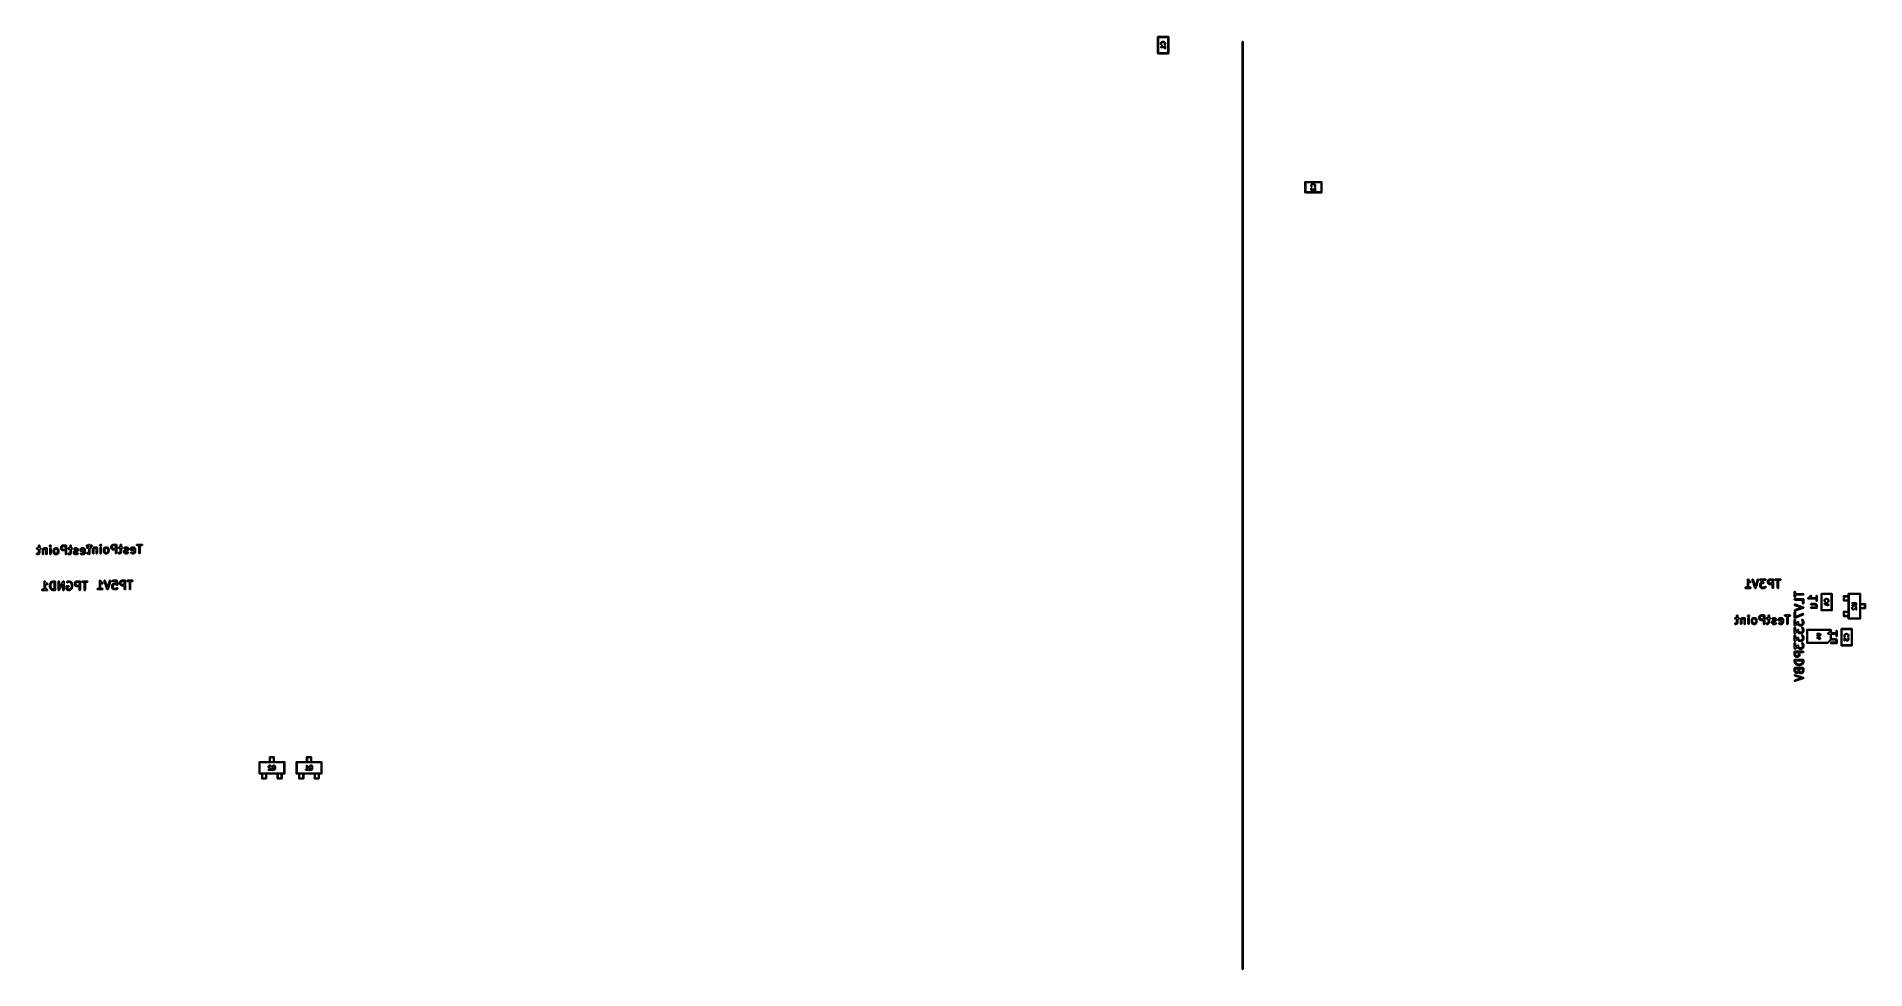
# Model space of a CAD drawing. Extents: x 2.55 to 11.37, y -10.03 to -5.53.
import ezdxf

# ---------------------------------------------------------------- set-up
doc = ezdxf.new("R2010")
doc.units = 0
doc.header["$MEASUREMENT"] = 0
doc.layers.add('BLACK', color=7, linetype='CONTINUOUS')

msp = doc.modelspace()

# ---------------------------------------------------------------- linework, layer by layer
at = {"layer": 'BLACK', "linetype": 'CONTINUOUS'}
for p, q in [((7.9551, -5.5341), (7.9552, -5.5333)), ((7.9551, -5.6128), (7.9551, -5.5341)), ((7.9552, -5.5333), (7.9563, -5.5323)), ((7.9563, -5.5323), (7.9571, -5.5321)), ((7.9571, -5.5321), (8.0063, -5.5321)), ((7.959, -5.5361), (7.959, -5.6109)), ((8.0043, -5.5361), (7.959, -5.5361)), ((8.0043, -5.6109), (8.0043, -5.5361)), ((8.0063, -5.5321), (8.007, -5.5323)), ((8.007, -5.5323), (8.0081, -5.5333)), ((8.0081, -5.5333), (8.0082, -5.5341)), ((8.0082, -5.5341), (8.0082, -5.6128)), ((7.9552, -5.6136), (7.9551, -5.6128)), ((7.9563, -5.6146), (7.9552, -5.6136)), ((7.9571, -5.6148), (7.9563, -5.6146)), ((8.0063, -5.6148), (7.9571, -5.6148)), ((7.959, -5.6109), (8.0043, -5.6109)), ((7.9693, -5.5646), (7.9694, -5.5643)), ((7.9693, -5.5664), (7.9693, -5.5646)), ((7.9694, -5.5667), (7.9693, -5.5664)), ((7.9694, -5.5641), (7.9704, -5.5612)), ((7.9694, -5.5643), (7.9694, -5.5641)), ((7.9694, -5.5669), (7.9694, -5.5667)), ((7.9704, -5.5697), (7.9694, -5.5669)), ((7.9694, -5.5836), (7.9695, -5.5832)), ((7.9695, -5.5837), (7.9694, -5.5836)), ((7.9695, -5.5827), (7.9696, -5.5826)), ((7.9695, -5.5832), (7.9695, -5.5827)), ((7.9695, -5.5839), (7.9695, -5.5837)), ((7.9698, -5.5842), (7.9695, -5.5839)), ((7.9696, -5.5824), (7.97, -5.582)), ((7.9696, -5.5826), (7.9696, -5.5824)), ((7.97, -5.5846), (7.9698, -5.5842)), ((7.97, -5.582), (7.9727, -5.5802)), ((7.9702, -5.5846), (7.97, -5.5846)), ((7.9703, -5.5848), (7.9702, -5.5846)), ((7.9709, -5.5849), (7.9703, -5.5848)), ((7.9704, -5.5611), (7.9705, -5.5609)), ((7.9704, -5.5612), (7.9704, -5.5611)), ((7.9704, -5.5612), (7.9704, -5.5612)), ((7.9704, -5.5698), (7.9704, -5.5697)), ((7.9705, -5.5701), (7.9704, -5.5698)), ((7.9704, -5.5698), (7.9704, -5.5698)), ((7.9705, -5.5609), (7.9707, -5.5607)), ((7.9707, -5.5703), (7.9705, -5.5701)), ((7.9707, -5.5606), (7.9726, -5.5588)), ((7.9707, -5.5607), (7.9707, -5.5606)), ((7.9707, -5.5607), (7.9707, -5.5607)), ((7.9707, -5.5704), (7.9707, -5.5703)), ((7.9707, -5.5703), (7.9707, -5.5703)), ((7.9717, -5.5713), (7.9707, -5.5704)), ((7.989, -5.5849), (7.9709, -5.5849)), ((7.9722, -5.5716), (7.9717, -5.5713)), ((7.9734, -5.5716), (7.9722, -5.5716)), ((7.9732, -5.5626), (7.9725, -5.5648)), ((7.9725, -5.5648), (7.9725, -5.5662)), ((7.9725, -5.5662), (7.9732, -5.5684)), ((7.9726, -5.5588), (7.9728, -5.5586)), ((7.9727, -5.5802), (7.9743, -5.5786)), ((7.9728, -5.5586), (7.973, -5.5585)), ((7.973, -5.5585), (7.9749, -5.5575)), ((7.9747, -5.5612), (7.9732, -5.5626)), ((7.9732, -5.5684), (7.9739, -5.5691)), ((7.9742, -5.5708), (7.9734, -5.5716)), ((7.9739, -5.5691), (7.9742, -5.5696)), ((7.9742, -5.5696), (7.9742, -5.5708)), ((7.9743, -5.5786), (7.9751, -5.577)), ((7.9762, -5.5604), (7.9747, -5.5612)), ((7.9749, -5.5575), (7.9751, -5.5575)), ((7.9751, -5.5575), (7.9752, -5.5574)), ((7.9751, -5.577), (7.9755, -5.5765)), ((7.9752, -5.5574), (7.979, -5.5565)), ((7.9755, -5.5765), (7.9767, -5.5761)), ((7.9767, -5.5807), (7.9757, -5.5817)), ((7.9757, -5.5817), (7.989, -5.5817)), ((7.9795, -5.5596), (7.9762, -5.5604)), ((7.9767, -5.5761), (7.9777, -5.5766)), ((7.9769, -5.5805), (7.9767, -5.5807)), ((7.977, -5.5803), (7.9769, -5.5805)), ((7.9779, -5.5784), (7.977, -5.5803)), ((7.9777, -5.5766), (7.9781, -5.5778)), ((7.9781, -5.5778), (7.9779, -5.5784)), ((7.979, -5.5565), (7.9792, -5.5565)), ((7.9792, -5.5565), (7.9794, -5.5564)), ((7.9794, -5.5564), (7.9822, -5.5564)), ((7.982, -5.5596), (7.9795, -5.5596)), ((7.9854, -5.5604), (7.982, -5.5596)), ((7.9822, -5.5564), (7.9824, -5.5565)), ((7.9824, -5.5565), (7.9825, -5.5565)), ((7.9825, -5.5565), (7.9863, -5.5574)), ((7.9869, -5.5612), (7.9854, -5.5604)), ((7.9863, -5.5574), (7.9865, -5.5575)), ((7.9865, -5.5575), (7.9866, -5.5575)), ((7.9866, -5.5575), (7.9885, -5.5585)), ((7.9883, -5.5626), (7.9869, -5.5612)), ((7.9873, -5.5696), (7.9876, -5.5691)), ((7.9873, -5.5708), (7.9873, -5.5696)), ((7.9881, -5.5716), (7.9873, -5.5708)), ((7.9876, -5.5691), (7.9883, -5.5684)), ((7.9893, -5.5716), (7.9881, -5.5716)), ((7.989, -5.5648), (7.9883, -5.5626)), ((7.9883, -5.5684), (7.989, -5.5662)), ((7.9885, -5.5585), (7.9887, -5.5586)), ((7.9887, -5.5586), (7.9889, -5.5588)), ((7.9889, -5.5588), (7.9908, -5.5606)), ((7.989, -5.5662), (7.989, -5.5648)), ((7.989, -5.5777), (7.9891, -5.5771)), ((7.989, -5.5817), (7.989, -5.5777)), ((7.989, -5.5889), (7.989, -5.5849)), ((7.9891, -5.5895), (7.989, -5.5889)), ((7.9891, -5.5771), (7.99, -5.5762)), ((7.99, -5.5904), (7.9891, -5.5895)), ((7.9898, -5.5713), (7.9893, -5.5716)), ((7.9908, -5.5704), (7.9898, -5.5713)), ((7.99, -5.5762), (7.9912, -5.5762)), ((7.9912, -5.5904), (7.99, -5.5904)), ((7.9908, -5.5606), (7.9908, -5.5607)), ((7.9908, -5.5607), (7.9909, -5.5607)), ((7.9909, -5.5703), (7.9908, -5.5703)), ((7.9908, -5.5703), (7.9908, -5.5704)), ((7.9909, -5.5607), (7.991, -5.5609)), ((7.991, -5.5701), (7.9909, -5.5703)), ((7.991, -5.5609), (7.9911, -5.5611)), ((7.9911, -5.5698), (7.991, -5.5701)), ((7.9911, -5.5611), (7.9911, -5.5612)), ((7.9911, -5.5612), (7.9912, -5.5612)), ((7.9912, -5.5697), (7.9911, -5.5698)), ((7.9911, -5.5698), (7.9911, -5.5698)), ((7.9912, -5.5612), (7.9921, -5.5641)), ((7.9921, -5.5669), (7.9912, -5.5697)), ((7.9912, -5.5762), (7.9921, -5.5771)), ((7.9921, -5.5895), (7.9912, -5.5904)), ((7.9921, -5.5641), (7.9921, -5.5643)), ((7.9921, -5.5643), (7.9922, -5.5646)), ((7.9922, -5.5664), (7.9921, -5.5667)), ((7.9921, -5.5667), (7.9921, -5.5669)), ((7.9921, -5.5771), (7.9922, -5.5777)), ((7.9922, -5.5889), (7.9921, -5.5895)), ((7.9922, -5.5646), (7.9922, -5.5664)), ((7.9922, -5.5777), (7.9922, -5.5889)), ((8.007, -5.6146), (8.0063, -5.6148)), ((8.0081, -5.6136), (8.007, -5.6146)), ((8.0082, -5.6128), (8.0081, -5.6136)), ((8.3632, -5.5577), (8.3633, -5.557)), ((8.3632, -10.0277), (8.3632, -5.5577)), ((8.3633, -5.557), (8.3644, -5.5559)), ((8.3644, -5.5559), (8.3659, -5.5559)), ((8.3659, -5.5559), (8.3669, -5.557)), ((8.3669, -5.557), (8.3671, -5.5577)), ((8.3671, -5.5577), (8.3671, -10.0277)), ((8.6647, -6.2339), (8.6649, -6.2331)), ((8.6647, -6.2831), (8.6647, -6.2339)), ((8.6649, -6.2331), (8.6659, -6.2321)), ((8.6659, -6.2321), (8.6667, -6.2319)), ((8.6667, -6.2319), (8.7454, -6.2319)), ((8.6687, -6.2359), (8.6687, -6.2811)), ((8.7435, -6.2359), (8.6687, -6.2359)), ((8.6937, -6.2496), (8.6938, -6.2493)), ((8.6937, -6.2515), (8.6937, -6.2496)), ((8.6938, -6.2517), (8.6937, -6.2515)), ((8.6938, -6.2491), (8.6948, -6.2463)), ((8.6938, -6.2493), (8.6938, -6.2491)), ((8.6938, -6.252), (8.6938, -6.2517)), ((8.6948, -6.2548), (8.6938, -6.252)), ((8.6948, -6.2462), (8.6949, -6.246)), ((8.6948, -6.2463), (8.6948, -6.2462)), ((8.6948, -6.2462), (8.6948, -6.2462)), ((8.6948, -6.2549), (8.6948, -6.2548)), ((8.6948, -6.2548), (8.6948, -6.2548)), ((8.6949, -6.2551), (8.6948, -6.2549)), ((8.6949, -6.246), (8.6951, -6.2457)), ((8.6951, -6.2553), (8.6949, -6.2551)), ((8.6951, -6.2457), (8.697, -6.2438)), ((8.6951, -6.2457), (8.6951, -6.2457)), ((8.6951, -6.2457), (8.6951, -6.2457)), ((8.6951, -6.2554), (8.6951, -6.2553)), ((8.6951, -6.2553), (8.6951, -6.2553)), ((8.6961, -6.2563), (8.6951, -6.2554)), ((8.6966, -6.2567), (8.6961, -6.2563)), ((8.6978, -6.2567), (8.6966, -6.2567)), ((8.6976, -6.2476), (8.6969, -6.2498)), ((8.6969, -6.2498), (8.6969, -6.2512)), ((8.6969, -6.2512), (8.6976, -6.2534)), ((8.697, -6.2438), (8.6972, -6.2437)), ((8.6972, -6.2437), (8.6974, -6.2435)), ((8.6974, -6.2435), (8.6993, -6.2426)), ((8.6991, -6.2462), (8.6976, -6.2476)), ((8.6976, -6.2534), (8.6983, -6.2541)), ((8.6987, -6.2558), (8.6978, -6.2567)), ((8.6983, -6.2541), (8.6987, -6.2546)), ((8.6987, -6.2546), (8.6987, -6.2558)), ((8.7006, -6.2455), (8.6991, -6.2462)), ((8.6993, -6.2426), (8.6995, -6.2425)), ((8.6995, -6.2425), (8.6996, -6.2424)), ((8.6996, -6.2424), (8.7034, -6.2415)), ((8.704, -6.2446), (8.7006, -6.2455)), ((8.7034, -6.2415), (8.7036, -6.2415)), ((8.7036, -6.2415), (8.7038, -6.2415)), ((8.7038, -6.2415), (8.7066, -6.2415)), ((8.7064, -6.2446), (8.704, -6.2446)), ((8.7098, -6.2455), (8.7064, -6.2446)), ((8.7066, -6.2415), (8.7068, -6.2415)), ((8.7068, -6.2415), (8.707, -6.2415)), ((8.707, -6.2415), (8.7107, -6.2424)), ((8.7113, -6.2462), (8.7098, -6.2455)), ((8.7107, -6.2424), (8.7109, -6.2425)), ((8.7109, -6.2425), (8.711, -6.2426)), ((8.711, -6.2426), (8.7129, -6.2435)), ((8.7127, -6.2476), (8.7113, -6.2462)), ((8.7117, -6.2546), (8.712, -6.2541)), ((8.7117, -6.2558), (8.7117, -6.2546)), ((8.7125, -6.2567), (8.7117, -6.2558)), ((8.712, -6.2541), (8.7127, -6.2534)), ((8.7137, -6.2567), (8.7125, -6.2567)), ((8.7134, -6.2498), (8.7127, -6.2476)), ((8.7127, -6.2534), (8.7134, -6.2512)), ((8.7129, -6.2435), (8.7131, -6.2437)), ((8.7131, -6.2437), (8.7133, -6.2438)), ((8.7133, -6.2438), (8.7152, -6.2457)), ((8.7134, -6.2512), (8.7134, -6.2498)), ((8.7142, -6.2563), (8.7137, -6.2567)), ((8.7139, -6.2607), (8.7144, -6.2603)), ((8.7152, -6.2554), (8.7142, -6.2563)), ((8.7144, -6.2603), (8.7156, -6.2603)), ((8.7152, -6.2457), (8.7152, -6.2457)), ((8.7152, -6.2457), (8.7153, -6.2457)), ((8.7153, -6.2553), (8.7152, -6.2553)), ((8.7152, -6.2553), (8.7152, -6.2554)), ((8.7153, -6.2457), (8.7154, -6.246)), ((8.7154, -6.2551), (8.7153, -6.2553)), ((8.7154, -6.246), (8.7155, -6.2462)), ((8.7155, -6.2549), (8.7154, -6.2551)), ((8.7155, -6.2462), (8.7155, -6.2462)), ((8.7155, -6.2462), (8.7156, -6.2463)), ((8.7156, -6.2548), (8.7155, -6.2548)), ((8.7155, -6.2548), (8.7155, -6.2549)), ((8.7156, -6.2463), (8.7165, -6.2491)), ((8.7165, -6.252), (8.7156, -6.2548)), ((8.7156, -6.2603), (8.7165, -6.2612)), ((8.7165, -6.2491), (8.7165, -6.2493)), ((8.7165, -6.2493), (8.7166, -6.2496)), ((8.7166, -6.2515), (8.7165, -6.2517)), ((8.7165, -6.2517), (8.7165, -6.252)), ((8.7166, -6.2496), (8.7166, -6.2515)), ((8.7435, -6.2811), (8.7435, -6.2359)), ((8.7454, -6.2319), (8.7462, -6.2321)), ((8.7462, -6.2321), (8.7473, -6.2331)), ((8.7473, -6.2331), (8.7474, -6.2339)), ((8.7474, -6.2339), (8.7474, -6.2831)), ((8.6649, -6.2839), (8.6647, -6.2831)), ((8.6659, -6.2849), (8.6649, -6.2839)), ((8.6667, -6.2851), (8.6659, -6.2849)), ((8.7454, -6.2851), (8.6667, -6.2851)), ((8.6687, -6.2811), (8.7435, -6.2811)), ((8.6937, -6.2655), (8.6938, -6.2654)), ((8.6937, -6.2702), (8.6937, -6.2655)), ((8.6938, -6.2703), (8.6937, -6.2702)), ((8.6938, -6.2652), (8.6939, -6.2649)), ((8.6938, -6.2654), (8.6938, -6.2652)), ((8.6938, -6.2654), (8.6938, -6.2654)), ((8.6938, -6.2706), (8.6938, -6.2703)), ((8.6938, -6.2703), (8.6938, -6.2703)), ((8.6939, -6.2708), (8.6938, -6.2706)), ((8.6939, -6.2648), (8.6949, -6.2629)), ((8.6939, -6.2649), (8.6939, -6.2648)), ((8.6939, -6.2649), (8.6939, -6.2649)), ((8.6939, -6.2709), (8.6939, -6.2708)), ((8.6939, -6.2708), (8.6939, -6.2708)), ((8.6949, -6.2728), (8.6939, -6.2709)), ((8.6949, -6.2629), (8.695, -6.2627)), ((8.695, -6.273), (8.6949, -6.2728)), ((8.695, -6.2627), (8.6951, -6.2625)), ((8.6951, -6.2732), (8.695, -6.273)), ((8.6951, -6.2625), (8.6961, -6.2616)), ((8.6961, -6.2741), (8.6951, -6.2732)), ((8.6961, -6.2616), (8.6966, -6.2613)), ((8.6963, -6.2743), (8.6961, -6.2741)), ((8.6965, -6.2744), (8.6963, -6.2743)), ((8.6984, -6.2754), (8.6965, -6.2744)), ((8.6966, -6.2613), (8.6978, -6.2613)), ((8.6976, -6.2646), (8.6969, -6.2659)), ((8.6969, -6.2659), (8.6969, -6.2698)), ((8.6969, -6.2698), (8.6976, -6.2712)), ((8.6983, -6.2638), (8.6976, -6.2646)), ((8.6976, -6.2712), (8.6981, -6.2717)), ((8.6978, -6.2613), (8.6987, -6.2621)), ((8.6981, -6.2717), (8.6994, -6.2724)), ((8.6987, -6.2633), (8.6983, -6.2638)), ((8.6985, -6.2754), (8.6984, -6.2754)), ((8.6984, -6.2754), (8.6984, -6.2754)), ((8.6987, -6.2755), (8.6985, -6.2754)), ((8.6987, -6.2621), (8.6987, -6.2633)), ((8.699, -6.2755), (8.6987, -6.2755)), ((8.6991, -6.2755), (8.699, -6.2755)), ((8.699, -6.2755), (8.699, -6.2755)), ((8.7009, -6.2755), (8.6991, -6.2755)), ((8.6994, -6.2724), (8.7007, -6.2724)), ((8.7007, -6.2724), (8.7029, -6.2716)), ((8.7012, -6.2755), (8.7009, -6.2755)), ((8.7014, -6.2755), (8.7012, -6.2755)), ((8.7043, -6.2745), (8.7014, -6.2755)), ((8.7029, -6.2716), (8.7139, -6.2607)), ((8.7044, -6.2745), (8.7043, -6.2745)), ((8.7043, -6.2745), (8.7043, -6.2745)), ((8.7046, -6.2743), (8.7044, -6.2745)), ((8.7048, -6.2742), (8.7046, -6.2743)), ((8.7049, -6.2741), (8.7048, -6.2742)), ((8.7048, -6.2742), (8.7048, -6.2742)), ((8.7134, -6.2656), (8.7049, -6.2741)), ((8.7134, -6.274), (8.7134, -6.2656)), ((8.7136, -6.2746), (8.7134, -6.274)), ((8.7144, -6.2754), (8.7136, -6.2746)), ((8.7156, -6.2754), (8.7144, -6.2754)), ((8.7165, -6.2746), (8.7156, -6.2754)), ((8.7165, -6.2612), (8.7165, -6.2612)), ((8.7165, -6.2612), (8.7166, -6.2618)), ((8.7166, -6.274), (8.7165, -6.2746)), ((8.7166, -6.2618), (8.7166, -6.274)), ((8.7462, -6.2849), (8.7454, -6.2851)), ((8.7473, -6.2839), (8.7462, -6.2849)), ((8.7474, -6.2831), (8.7473, -6.2839)), ((2.5499, -7.9996), (2.5503, -7.9985)), ((2.5499, -8.0007), (2.5499, -7.9996)), ((2.5503, -8.0018), (2.5499, -8.0007)), ((2.5503, -7.9985), (2.5511, -7.9977)), ((2.5511, -8.0026), (2.5503, -8.0018)), ((2.5503, -8.0248), (2.5511, -8.0239)), ((2.5511, -7.9977), (2.5522, -7.9973)), ((2.5522, -8.0031), (2.5511, -8.0026)), ((2.5511, -8.0239), (2.5522, -8.0235)), ((2.5522, -7.9973), (2.5528, -7.9972)), ((2.5528, -8.0031), (2.5522, -8.0031)), ((2.5522, -8.0235), (2.5528, -8.0234)), ((2.5528, -7.9972), (2.5592, -7.9972)), ((2.5592, -8.0031), (2.5528, -8.0031)), ((2.5528, -8.0234), (2.5558, -8.0234)), ((2.5558, -8.0234), (2.5581, -8.0223)), ((2.5581, -8.0223), (2.5592, -8.0201)), ((2.5592, -7.987), (2.5593, -7.9865)), ((2.5592, -7.9972), (2.5592, -7.987)), ((2.5592, -8.0201), (2.5592, -8.0031)), ((2.5593, -7.9865), (2.5597, -7.9854)), ((2.5597, -7.9854), (2.5605, -7.9846)), ((2.5605, -7.9846), (2.5616, -7.9841)), ((2.5616, -7.9841), (2.5627, -7.9841)), ((2.5627, -7.9841), (2.5638, -7.9846)), ((2.5648, -8.0221), (2.5629, -8.0258)), ((2.5638, -7.9846), (2.5646, -7.9854)), ((2.5646, -7.9854), (2.5651, -7.9865)), ((2.565, -8.0216), (2.5648, -8.0221)), ((2.5651, -8.0214), (2.565, -8.0215)), ((2.565, -8.0215), (2.565, -8.0216)), ((2.5651, -7.9865), (2.5651, -7.987)), ((2.5651, -7.987), (2.5651, -7.9972)), ((2.5651, -7.9972), (2.5678, -7.9972)), ((2.5678, -8.0031), (2.5651, -8.0031)), ((2.5651, -8.0031), (2.5651, -8.0208)), ((2.5651, -8.0208), (2.5651, -8.0214)), ((2.5678, -7.9972), (2.5684, -7.9973)), ((2.5684, -8.0031), (2.5678, -8.0031)), ((2.5684, -7.9973), (2.5694, -7.9977)), ((2.5694, -8.0026), (2.5684, -8.0031)), ((2.5694, -7.9977), (2.5702, -7.9985)), ((2.5702, -8.0018), (2.5694, -8.0026)), ((2.5702, -7.9985), (2.5707, -7.9996)), ((2.5707, -8.0007), (2.5702, -8.0018)), ((2.5707, -7.9996), (2.5707, -8.0007)), ((2.578, -8.0052), (2.5781, -8.0051)), ((2.578, -8.0058), (2.578, -8.0052)), ((2.578, -8.0264), (2.578, -8.0058)), ((2.5781, -8.005), (2.5783, -8.0045)), ((2.5781, -8.0051), (2.5781, -8.005)), ((2.5783, -8.0045), (2.5801, -8.0007)), ((2.5801, -8.0007), (2.5802, -8.0006)), ((2.5802, -8.0006), (2.5803, -8.0005)), ((2.5802, -8.0006), (2.5802, -8.0006)), ((2.5803, -8.0005), (2.5804, -8.0002)), ((2.5804, -8.0002), (2.5807, -8)), ((2.5807, -8), (2.581, -7.9997)), ((2.581, -7.9997), (2.5813, -7.9995)), ((2.5813, -7.9995), (2.5814, -7.9994)), ((2.5813, -7.9995), (2.5813, -7.9995)), ((2.5814, -7.9994), (2.5815, -7.9994)), ((2.5815, -7.9994), (2.5852, -7.9975)), ((2.585, -8.0042), (2.5839, -8.0065)), ((2.5839, -8.0065), (2.5839, -8.0264)), ((2.5872, -8.0031), (2.585, -8.0042)), ((2.5852, -7.9975), (2.5858, -7.9973)), ((2.5858, -7.9973), (2.5859, -7.9973)), ((2.5859, -7.9973), (2.586, -7.9973)), ((2.586, -7.9973), (2.5865, -7.9972)), ((2.5865, -7.9972), (2.5922, -7.9972)), ((2.5915, -8.0031), (2.5872, -8.0031)), ((2.5942, -8.0045), (2.5915, -8.0031)), ((2.5922, -7.9972), (2.5927, -7.9973)), ((2.5927, -7.9973), (2.5928, -7.9973)), ((2.5928, -7.9973), (2.5929, -7.9973)), ((2.5929, -7.9973), (2.5935, -7.9975)), ((2.5935, -7.9975), (2.5954, -7.9985)), ((2.5948, -8.0051), (2.5942, -8.0045)), ((2.5948, -8.0264), (2.5948, -8.0051)), ((2.5954, -7.9985), (2.5961, -7.9977)), ((2.5961, -7.9977), (2.5972, -7.9973)), ((2.5972, -7.9973), (2.5984, -7.9973)), ((2.5984, -7.9973), (2.5994, -7.9977)), ((2.5994, -7.9977), (2.6002, -7.9985)), ((2.6002, -7.9985), (2.6007, -7.9996)), ((2.6007, -7.9996), (2.6007, -8.0002)), ((2.6007, -8.0002), (2.6007, -8.0264)), ((2.6118, -7.9883), (2.6122, -7.9873)), ((2.6118, -7.9895), (2.6118, -7.9883)), ((2.6122, -7.9905), (2.6118, -7.9895)), ((2.6122, -7.9873), (2.6126, -7.9868)), ((2.6126, -7.991), (2.6122, -7.9905)), ((2.6126, -7.9868), (2.6144, -7.9849)), ((2.6144, -7.9929), (2.6126, -7.991)), ((2.6136, -7.9996), (2.6141, -7.9985)), ((2.6136, -8.0002), (2.6136, -7.9996)), ((2.6136, -8.0264), (2.6136, -8.0002)), ((2.6141, -7.9985), (2.6149, -7.9977)), ((2.6144, -7.9849), (2.6149, -7.9846)), ((2.6149, -7.9932), (2.6144, -7.9929)), ((2.6149, -7.9846), (2.616, -7.9841)), ((2.616, -7.9937), (2.6149, -7.9932)), ((2.6149, -7.9977), (2.616, -7.9973)), ((2.616, -7.9841), (2.6171, -7.9841)), ((2.6171, -7.9937), (2.616, -7.9937)), ((2.616, -7.9937), (2.616, -7.9937)), ((2.616, -7.9973), (2.6171, -7.9973)), ((2.6171, -7.9841), (2.6171, -7.9841)), ((2.6171, -7.9841), (2.6182, -7.9846)), ((2.6182, -7.9932), (2.6171, -7.9937)), ((2.6171, -7.9937), (2.6171, -7.9937)), ((2.6171, -7.9973), (2.6182, -7.9977)), ((2.6182, -7.9846), (2.6186, -7.9849)), ((2.6186, -7.9929), (2.6182, -7.9932)), ((2.6182, -7.9977), (2.619, -7.9985)), ((2.6186, -7.9849), (2.6205, -7.9868)), ((2.6205, -7.991), (2.6186, -7.9929)), ((2.619, -7.9985), (2.6194, -7.9996)), ((2.6194, -7.9996), (2.6195, -8.0002)), ((2.6195, -8.0002), (2.6195, -8.0264)), ((2.6205, -7.9868), (2.6209, -7.9873)), ((2.6209, -7.9905), (2.6205, -7.991)), ((2.6209, -7.9873), (2.621, -7.9876)), ((2.6213, -7.9895), (2.6209, -7.9905)), ((2.621, -7.9876), (2.6213, -7.9883)), ((2.6213, -7.9883), (2.6213, -7.9895)), ((2.6304, -8.0077), (2.6305, -8.0071)), ((2.6304, -8.0189), (2.6304, -8.0077)), ((2.6305, -8.0195), (2.6304, -8.0189)), ((2.6305, -8.007), (2.6306, -8.0069)), ((2.6305, -8.0071), (2.6305, -8.007)), ((2.6305, -8.0196), (2.6305, -8.0195)), ((2.6306, -8.0197), (2.6305, -8.0196)), ((2.6306, -8.0069), (2.6308, -8.0063)), ((2.6308, -8.0202), (2.6306, -8.0197)), ((2.6308, -8.0063), (2.6326, -8.0026)), ((2.6326, -8.024), (2.6308, -8.0202)), ((2.6326, -8.0026), (2.6328, -8.0023)), ((2.6328, -8.0242), (2.6326, -8.024)), ((2.6328, -8.0023), (2.6329, -8.0022)), ((2.6328, -8.0023), (2.6328, -8.0023)), ((2.6329, -8.0021), (2.633, -8.002)), ((2.6329, -8.0022), (2.6329, -8.0021)), ((2.633, -8.002), (2.6332, -8.0018)), ((2.6332, -8.0018), (2.6351, -7.9999)), ((2.6351, -7.9999), (2.6353, -7.9998)), ((2.6353, -7.9997), (2.6354, -7.9996)), ((2.6353, -7.9998), (2.6353, -7.9997)), ((2.6354, -7.9996), (2.6355, -7.9996)), ((2.6355, -7.9996), (2.6356, -7.9995)), ((2.6356, -7.9995), (2.6358, -7.9994)), ((2.6358, -7.9994), (2.6396, -7.9975)), ((2.6377, -8.0057), (2.6364, -8.0084)), ((2.6364, -8.0084), (2.6364, -8.0182)), ((2.6364, -8.0182), (2.6377, -8.0209)), ((2.6389, -8.0045), (2.6377, -8.0057)), ((2.6377, -8.0209), (2.6389, -8.0221)), ((2.6416, -8.0031), (2.6389, -8.0045)), ((2.6389, -8.0221), (2.6416, -8.0234)), ((2.6396, -7.9975), (2.6401, -7.9973)), ((2.6401, -7.9973), (2.6402, -7.9973)), ((2.6402, -7.9973), (2.6403, -7.9973)), ((2.6403, -7.9973), (2.6409, -7.9972)), ((2.6409, -7.9972), (2.6465, -7.9972)), ((2.6458, -8.0031), (2.6416, -8.0031)), ((2.6416, -8.0234), (2.6458, -8.0234)), ((2.6485, -8.0045), (2.6458, -8.0031)), ((2.6458, -8.0234), (2.6485, -8.0221)), ((2.6465, -7.9972), (2.6471, -7.9973)), ((2.6471, -7.9973), (2.6472, -7.9973)), ((2.6472, -7.9973), (2.6473, -7.9973)), ((2.6473, -7.9973), (2.6478, -7.9975)), ((2.6478, -7.9975), (2.6516, -7.9994)), ((2.6497, -8.0057), (2.6485, -8.0045)), ((2.6485, -8.0221), (2.6497, -8.0209)), ((2.6511, -8.0084), (2.6497, -8.0057)), ((2.6497, -8.0209), (2.6511, -8.0182)), ((2.6511, -8.0182), (2.6511, -8.0084)), ((2.6516, -7.9994), (2.6518, -7.9995)), ((2.6518, -7.9995), (2.6519, -7.9996)), ((2.6519, -7.9996), (2.652, -7.9996)), ((2.652, -7.9996), (2.6521, -7.9997)), ((2.6521, -7.9997), (2.6521, -7.9998)), ((2.6521, -7.9998), (2.6524, -7.9999)), ((2.6524, -7.9999), (2.6542, -8.0018)), ((2.6542, -8.0018), (2.6544, -8.002)), ((2.6544, -8.002), (2.6545, -8.0021)), ((2.6545, -8.0021), (2.6545, -8.0022)), ((2.6545, -8.0022), (2.6546, -8.0023)), ((2.6546, -8.0023), (2.6546, -8.0023)), ((2.6546, -8.0023), (2.6548, -8.0026)), ((2.6548, -8.024), (2.6546, -8.0242)), ((2.6548, -8.0026), (2.6567, -8.0063)), ((2.6567, -8.0202), (2.6548, -8.024)), ((2.6567, -8.0063), (2.6569, -8.0069)), ((2.6569, -8.0197), (2.6567, -8.0202)), ((2.6569, -8.0069), (2.6569, -8.007)), ((2.6569, -8.007), (2.6569, -8.0071)), ((2.6569, -8.0071), (2.657, -8.0077)), ((2.657, -8.0189), (2.6569, -8.0195)), ((2.6569, -8.0195), (2.6569, -8.0196)), ((2.6569, -8.0196), (2.6569, -8.0197)), ((2.657, -8.0077), (2.657, -8.0189)), ((2.6661, -7.994), (2.6662, -7.9939)), ((2.6661, -7.9945), (2.6661, -7.994)), ((2.6661, -8.0002), (2.6661, -7.9945)), ((2.6661, -8.0007), (2.6661, -8.0002)), ((2.6662, -8.0008), (2.6661, -8.0007)), ((2.6662, -7.9938), (2.6664, -7.9932)), ((2.6662, -7.9939), (2.6662, -7.9938)), ((2.6662, -8.0009), (2.6662, -8.0008)), ((2.6664, -8.0015), (2.6662, -8.0009)), ((2.6664, -7.9932), (2.6683, -7.9895)), ((2.6683, -8.0052), (2.6664, -8.0015)), ((2.6683, -7.9895), (2.6684, -7.9892)), ((2.6684, -8.0055), (2.6683, -8.0052)), ((2.6684, -7.9892), (2.6684, -7.9891)), ((2.6684, -7.9891), (2.6685, -7.9891)), ((2.6685, -8.0056), (2.6684, -8.0055)), ((2.6684, -8.0055), (2.6684, -8.0055)), ((2.6685, -7.9891), (2.6686, -7.989)), ((2.6686, -8.0057), (2.6685, -8.0056)), ((2.6686, -7.9889), (2.6688, -7.9887)), ((2.6686, -7.989), (2.6686, -7.9889)), ((2.6686, -8.0058), (2.6686, -8.0057)), ((2.6688, -8.006), (2.6686, -8.0058)), ((2.6688, -7.9887), (2.6707, -7.9868)), ((2.6707, -8.0079), (2.6688, -8.006)), ((2.6707, -7.9868), (2.6709, -7.9866)), ((2.6709, -8.0081), (2.6707, -8.0079)), ((2.6709, -7.9866), (2.671, -7.9866)), ((2.671, -8.0081), (2.6709, -8.0081)), ((2.671, -7.9866), (2.671, -7.9865)), ((2.671, -7.9865), (2.6711, -7.9865)), ((2.671, -8.0082), (2.671, -8.0081)), ((2.6711, -8.0082), (2.671, -8.0082)), ((2.6711, -7.9865), (2.6712, -7.9864)), ((2.6712, -8.0083), (2.6711, -8.0082)), ((2.6712, -7.9864), (2.6715, -7.9863)), ((2.6715, -8.0084), (2.6712, -8.0083)), ((2.6715, -7.9863), (2.6752, -7.9844)), ((2.6752, -8.0103), (2.6715, -8.0084)), ((2.6733, -7.9925), (2.672, -7.9952)), ((2.672, -7.9952), (2.672, -7.9995)), ((2.672, -7.9995), (2.6733, -8.0022)), ((2.6745, -7.9913), (2.6733, -7.9925)), ((2.6733, -8.0022), (2.6745, -8.0034)), ((2.6772, -7.99), (2.6745, -7.9913)), ((2.6745, -8.0034), (2.6772, -8.0047)), ((2.6752, -7.9844), (2.6757, -7.9842)), ((2.6757, -8.0105), (2.6752, -8.0103)), ((2.6757, -7.9842), (2.6758, -7.9842)), ((2.6758, -8.0105), (2.6757, -8.0105)), ((2.6758, -7.9842), (2.6759, -7.9841)), ((2.6759, -8.0106), (2.6758, -8.0105)), ((2.6759, -7.9841), (2.6765, -7.9841)), ((2.6765, -8.0106), (2.6759, -8.0106)), ((2.6765, -7.9841), (2.6915, -7.9841)), ((2.6886, -8.0106), (2.6765, -8.0106)), ((2.6886, -7.99), (2.6772, -7.99)), ((2.6772, -8.0047), (2.6886, -8.0047)), ((2.6886, -8.0047), (2.6886, -7.99)), ((2.6886, -8.0264), (2.6886, -8.0106)), ((2.6915, -7.9841), (2.6921, -7.9841)), ((2.6921, -7.9841), (2.6932, -7.9846)), ((2.6932, -7.9846), (2.694, -7.9854)), ((2.694, -7.9854), (2.6944, -7.9865)), ((2.6944, -7.9865), (2.6945, -7.987)), ((2.6945, -7.987), (2.6945, -8.0264)), ((2.7017, -7.9996), (2.7022, -7.9985)), ((2.7017, -8.0007), (2.7017, -7.9996)), ((2.7022, -8.0018), (2.7017, -8.0007)), ((2.7022, -7.9985), (2.703, -7.9977)), ((2.703, -8.0026), (2.7022, -8.0018)), ((2.7022, -8.0248), (2.703, -8.0239)), ((2.703, -7.9977), (2.7041, -7.9973)), ((2.7041, -8.0031), (2.703, -8.0026)), ((2.703, -8.0239), (2.7041, -8.0235)), ((2.7041, -7.9973), (2.7046, -7.9972)), ((2.7046, -8.0031), (2.7041, -8.0031)), ((2.7041, -8.0235), (2.7046, -8.0234)), ((2.7046, -7.9972), (2.7111, -7.9972)), ((2.7111, -8.0031), (2.7046, -8.0031)), ((2.7046, -8.0234), (2.7077, -8.0234)), ((2.7077, -8.0234), (2.7099, -8.0223)), ((2.7099, -8.0223), (2.7111, -8.0201)), ((2.7111, -7.9865), (2.7116, -7.9854)), ((2.7111, -7.987), (2.7111, -7.9865)), ((2.7111, -7.9972), (2.7111, -7.987)), ((2.7111, -8.0201), (2.7111, -8.0031)), ((2.7116, -7.9854), (2.7124, -7.9846)), ((2.7124, -7.9846), (2.7134, -7.9841)), ((2.7134, -7.9841), (2.7146, -7.9841)), ((2.7146, -7.9841), (2.7157, -7.9846)), ((2.7167, -8.0221), (2.7148, -8.0258)), ((2.7157, -7.9846), (2.7165, -7.9854)), ((2.7165, -7.9854), (2.7169, -7.9865)), ((2.7169, -8.0216), (2.7167, -8.0221)), ((2.7169, -7.9865), (2.717, -7.987)), ((2.717, -8.0208), (2.7169, -8.0214)), ((2.7169, -8.0214), (2.7169, -8.0215)), ((2.7169, -8.0215), (2.7169, -8.0216)), ((2.717, -7.987), (2.717, -7.9972)), ((2.717, -7.9972), (2.7196, -7.9972)), ((2.7196, -8.0031), (2.717, -8.0031)), ((2.717, -8.0031), (2.717, -8.0208)), ((2.7196, -7.9972), (2.7202, -7.9973)), ((2.7202, -8.0031), (2.7196, -8.0031)), ((2.7202, -7.9973), (2.7213, -7.9977)), ((2.7213, -8.0026), (2.7202, -8.0031)), ((2.7213, -7.9977), (2.7221, -7.9985)), ((2.7221, -8.0018), (2.7213, -8.0026)), ((2.7221, -7.9985), (2.7225, -7.9996)), ((2.7225, -8.0007), (2.7221, -8.0018)), ((2.7225, -7.9996), (2.7225, -8.0007)), ((2.7279, -8.0189), (2.728, -8.0183)), ((2.7279, -8.0208), (2.7279, -8.0189)), ((2.728, -8.0214), (2.7279, -8.0208)), ((2.728, -8.0181), (2.7282, -8.0176)), ((2.728, -8.0182), (2.728, -8.0181)), ((2.728, -8.0183), (2.728, -8.0182)), ((2.728, -8.0215), (2.728, -8.0214)), ((2.728, -8.0216), (2.728, -8.0215)), ((2.7282, -8.0221), (2.728, -8.0216)), ((2.7282, -8.0176), (2.7301, -8.0138)), ((2.7301, -8.0258), (2.7282, -8.0221)), ((2.7298, -8.0017), (2.7302, -8.0006)), ((2.7299, -8.0028), (2.7298, -8.0017)), ((2.7304, -8.0038), (2.7299, -8.0028)), ((2.7301, -8.0138), (2.7302, -8.0137)), ((2.7302, -8.0006), (2.731, -7.9997)), ((2.7302, -8.0136), (2.7304, -8.0133)), ((2.7302, -8.0137), (2.7302, -8.0136)), ((2.7302, -8.0137), (2.7302, -8.0137)), ((2.7313, -8.0046), (2.7304, -8.0038)), ((2.7304, -8.0133), (2.7307, -8.0131)), ((2.7307, -8.0131), (2.731, -8.0128)), ((2.731, -7.9997), (2.7314, -7.9994)), ((2.731, -8.0128), (2.7312, -8.0126)), ((2.7312, -8.0126), (2.7313, -8.0126)), ((2.7324, -8.005), (2.7313, -8.0046)), ((2.7313, -8.0126), (2.7314, -8.0125)), ((2.7313, -8.0126), (2.7313, -8.0126)), ((2.7314, -7.9994), (2.7352, -7.9975)), ((2.7314, -8.0125), (2.7352, -8.0106)), ((2.7335, -8.0049), (2.7324, -8.005)), ((2.7341, -8.0047), (2.7335, -8.0049)), ((2.735, -8.0174), (2.7338, -8.0196)), ((2.7338, -8.0196), (2.7338, -8.0201)), ((2.7338, -8.0201), (2.735, -8.0223)), ((2.7372, -8.0031), (2.7341, -8.0047)), ((2.7372, -8.0162), (2.735, -8.0174)), ((2.735, -8.0223), (2.7372, -8.0234)), ((2.7352, -7.9975), (2.7357, -7.9973)), ((2.7352, -8.0106), (2.7357, -8.0104)), ((2.7357, -7.9973), (2.7358, -7.9973)), ((2.7357, -8.0104), (2.7358, -8.0104)), ((2.7358, -7.9973), (2.7359, -7.9973)), ((2.7358, -8.0104), (2.7359, -8.0104)), ((2.7359, -7.9973), (2.7365, -7.9972)), ((2.7359, -8.0104), (2.7365, -8.0103)), ((2.7365, -7.9972), (2.7421, -7.9972)), ((2.7365, -8.0103), (2.7414, -8.0103)), ((2.7414, -8.0031), (2.7372, -8.0031)), ((2.7421, -8.0162), (2.7372, -8.0162)), ((2.7372, -8.0234), (2.7433, -8.0234)), ((2.7437, -8.0042), (2.7414, -8.0031)), ((2.7414, -8.0103), (2.7437, -8.0092)), ((2.7421, -7.9972), (2.7427, -7.9973)), ((2.7427, -8.0162), (2.7421, -8.0162)), ((2.7427, -7.9973), (2.7428, -7.9973)), ((2.7428, -8.0161), (2.7427, -8.0162)), ((2.7428, -7.9973), (2.7429, -7.9973)), ((2.7429, -8.0161), (2.7428, -8.0161)), ((2.7429, -7.9973), (2.7435, -7.9975)), ((2.7435, -8.0159), (2.7429, -8.0161)), ((2.7433, -8.0234), (2.7464, -8.0219)), ((2.7435, -7.9975), (2.7472, -7.9994)), ((2.7472, -8.014), (2.7435, -8.0159)), ((2.7448, -8.0065), (2.7437, -8.0042)), ((2.7437, -8.0092), (2.7448, -8.007)), ((2.7448, -8.007), (2.7448, -8.0065)), ((2.7464, -8.0219), (2.747, -8.0217)), ((2.747, -8.0217), (2.7481, -8.0216)), ((2.7472, -7.9994), (2.7473, -7.9994)), ((2.7473, -8.014), (2.7472, -8.014)), ((2.7473, -7.9994), (2.7473, -7.9995)), ((2.7473, -7.9995), (2.7474, -7.9995)), ((2.7474, -8.0139), (2.7473, -8.014)), ((2.7473, -8.014), (2.7473, -8.014)), ((2.7474, -7.9995), (2.7477, -7.9997)), ((2.7477, -8.0137), (2.7474, -8.0139)), ((2.7477, -7.9997), (2.7479, -8)), ((2.7479, -8.0135), (2.7477, -8.0137)), ((2.7479, -8), (2.7482, -8.0002)), ((2.7482, -8.0132), (2.7479, -8.0135)), ((2.7481, -8.0216), (2.7492, -8.022)), ((2.7482, -8.0002), (2.7484, -8.0005)), ((2.7484, -8.0129), (2.7482, -8.0132)), ((2.7484, -8.0005), (2.7485, -8.0006)), ((2.7485, -8.0129), (2.7484, -8.0129)), ((2.7485, -8.0006), (2.7485, -8.0006)), ((2.7485, -8.0006), (2.7485, -8.0007)), ((2.7485, -8.0007), (2.7504, -8.0045)), ((2.7504, -8.009), (2.7485, -8.0127)), ((2.7485, -8.0127), (2.7485, -8.0128)), ((2.7485, -8.0128), (2.7485, -8.0129)), ((2.7492, -8.022), (2.7501, -8.0227)), ((2.7501, -8.0227), (2.7506, -8.0237)), ((2.7504, -8.0045), (2.7506, -8.005)), ((2.7506, -8.0084), (2.7504, -8.009)), ((2.7506, -8.005), (2.7506, -8.0051)), ((2.7506, -8.0051), (2.7507, -8.0052)), ((2.7507, -8.0082), (2.7506, -8.0083)), ((2.7506, -8.0083), (2.7506, -8.0084)), ((2.7506, -8.0237), (2.7507, -8.0249)), ((2.7507, -8.0052), (2.7507, -8.0058)), ((2.7507, -8.0058), (2.7507, -8.0077)), ((2.7507, -8.0077), (2.7507, -8.0082)), ((2.7598, -8.0058), (2.7599, -8.0052)), ((2.7598, -8.0095), (2.7598, -8.0058)), ((2.7599, -8.0101), (2.7598, -8.0095)), ((2.7599, -8.005), (2.7601, -8.0045)), ((2.7599, -8.0051), (2.7599, -8.005)), ((2.7599, -8.0052), (2.7599, -8.0051)), ((2.76, -8.0104), (2.7599, -8.0101)), ((2.76, -8.0107), (2.76, -8.0104)), ((2.7602, -8.0109), (2.76, -8.0107)), ((2.7601, -8.0045), (2.762, -8.0007)), ((2.7603, -8.0112), (2.7602, -8.0109)), ((2.7605, -8.0114), (2.7603, -8.0112)), ((2.7607, -8.0116), (2.7605, -8.0114)), ((2.7609, -8.0118), (2.7607, -8.0116)), ((2.7611, -8.012), (2.7609, -8.0118)), ((2.7614, -8.0121), (2.7611, -8.012)), ((2.7616, -8.0123), (2.7614, -8.0121)), ((2.7622, -8.0124), (2.7616, -8.0123)), ((2.7617, -8.0249), (2.7618, -8.0237)), ((2.7618, -8.0237), (2.7623, -8.0227)), ((2.762, -8.0007), (2.7621, -8.0006)), ((2.7621, -8.0005), (2.7623, -8.0002)), ((2.7621, -8.0006), (2.7621, -8.0005)), ((2.7621, -8.0006), (2.7621, -8.0006)), ((2.7786, -8.0157), (2.7622, -8.0124)), ((2.7623, -8.0002), (2.7626, -8)), ((2.7623, -8.0227), (2.7632, -8.022)), ((2.7626, -8), (2.7628, -7.9997)), ((2.7628, -7.9997), (2.7631, -7.9995)), ((2.7631, -7.9995), (2.7632, -7.9995)), ((2.7632, -7.9995), (2.7632, -7.9994)), ((2.7632, -7.9994), (2.7633, -7.9994)), ((2.7632, -8.022), (2.7643, -8.0216)), ((2.7633, -7.9994), (2.7671, -7.9975)), ((2.7643, -8.0216), (2.7654, -8.0217)), ((2.7654, -8.0217), (2.766, -8.0219)), ((2.7668, -8.0042), (2.7657, -8.0065)), ((2.7657, -8.0065), (2.7657, -8.0071)), ((2.7657, -8.0071), (2.7786, -8.0097)), ((2.766, -8.0219), (2.7691, -8.0234)), ((2.7691, -8.0031), (2.7668, -8.0042)), ((2.7671, -7.9975), (2.7676, -7.9973)), ((2.7676, -7.9973), (2.7677, -7.9973)), ((2.7677, -7.9973), (2.7678, -7.9973)), ((2.7678, -7.9973), (2.7684, -7.9972)), ((2.7684, -7.9972), (2.7759, -7.9972)), ((2.7752, -8.0031), (2.7691, -8.0031)), ((2.7691, -8.0234), (2.7752, -8.0234)), ((2.7774, -8.0042), (2.7752, -8.0031)), ((2.7752, -8.0234), (2.7774, -8.0223)), ((2.7759, -7.9972), (2.7765, -7.9973)), ((2.7765, -7.9973), (2.7766, -7.9973)), ((2.7766, -7.9973), (2.7767, -7.9973)), ((2.7767, -7.9973), (2.7772, -7.9975)), ((2.7772, -7.9975), (2.781, -7.9994)), ((2.7786, -8.0065), (2.7774, -8.0042)), ((2.7774, -8.0223), (2.7786, -8.0201)), ((2.7786, -8.0097), (2.7786, -8.0065)), ((2.7786, -8.0201), (2.7786, -8.0157)), ((2.781, -7.9994), (2.781, -7.9994)), ((2.781, -7.9994), (2.7811, -7.9995)), ((2.7811, -7.9995), (2.7812, -7.9995)), ((2.7812, -7.9995), (2.7814, -7.9997)), ((2.7814, -7.9997), (2.7817, -8)), ((2.7817, -8), (2.782, -8.0002)), ((2.782, -8.0002), (2.7821, -8.0005)), ((2.7821, -8.0005), (2.7822, -8.0006)), ((2.7822, -8.0006), (2.7822, -8.0006)), ((2.7822, -8.0006), (2.7823, -8.0007)), ((2.7823, -8.0007), (2.7841, -8.0045)), ((2.7841, -8.0221), (2.7823, -8.0258)), ((2.7841, -8.0045), (2.7844, -8.005)), ((2.7844, -8.0216), (2.7841, -8.0221)), ((2.7844, -8.005), (2.7844, -8.0051)), ((2.7844, -8.0051), (2.7844, -8.0052)), ((2.7844, -8.0052), (2.7845, -8.0058)), ((2.7845, -8.0208), (2.7844, -8.0214)), ((2.7844, -8.0214), (2.7844, -8.0215)), ((2.7844, -8.0215), (2.7844, -8.0216)), ((2.7845, -8.0058), (2.7845, -8.0208)), ((2.7899, -7.9865), (2.7903, -7.9854)), ((2.7899, -7.9876), (2.7899, -7.9865)), ((2.7903, -7.9887), (2.7899, -7.9876)), ((2.7903, -7.9854), (2.7911, -7.9846)), ((2.7911, -7.9895), (2.7903, -7.9887)), ((2.7911, -7.9846), (2.7922, -7.9841)), ((2.7922, -7.9899), (2.7911, -7.9895)), ((2.792, -7.9956), (2.7925, -7.9946)), ((2.792, -7.9968), (2.792, -7.9956)), ((2.7925, -7.9979), (2.792, -7.9968)), ((2.792, -8.0219), (2.7925, -8.0208)), ((2.792, -8.023), (2.792, -8.0219)), ((2.7925, -8.0241), (2.792, -8.023)), ((2.7922, -7.9841), (2.7928, -7.9841)), ((2.7928, -7.99), (2.7922, -7.9899)), ((2.7925, -7.9946), (2.7933, -7.9938)), ((2.7933, -7.9987), (2.7925, -7.9979)), ((2.7925, -8.0208), (2.7933, -8.02)), ((2.7928, -7.9841), (2.8013, -7.9841)), ((2.8011, -7.99), (2.7928, -7.99)), ((2.7933, -7.9938), (2.7943, -7.9933)), ((2.7943, -7.9991), (2.7933, -7.9987)), ((2.7933, -8.02), (2.7943, -8.0196)), ((2.7943, -7.9933), (2.7949, -7.9933)), ((2.7949, -7.9992), (2.7943, -7.9991)), ((2.7943, -8.0196), (2.7949, -8.0195)), ((2.7949, -7.9933), (2.8011, -7.9933)), ((2.8011, -7.9992), (2.7949, -7.9992)), ((2.7949, -8.0195), (2.798, -8.0195)), ((2.798, -8.0195), (2.8002, -8.0184)), ((2.8002, -8.0184), (2.8011, -8.0167)), ((2.8011, -7.9933), (2.8011, -7.99)), ((2.8011, -8.0167), (2.8011, -7.9992)), ((2.8013, -7.9831), (2.8014, -7.9825)), ((2.8013, -7.9841), (2.8013, -7.9831)), ((2.8014, -7.9825), (2.8018, -7.9815)), ((2.8018, -7.9815), (2.8026, -7.9806)), ((2.8026, -7.9806), (2.8037, -7.9802)), ((2.8037, -7.9802), (2.8049, -7.9802)), ((2.8049, -7.9802), (2.8059, -7.9806)), ((2.8059, -7.9806), (2.8067, -7.9815)), ((2.8067, -7.9815), (2.8072, -7.9825)), ((2.8071, -8.0176), (2.807, -8.0181)), ((2.807, -8.0181), (2.807, -8.0264)), ((2.8072, -8.0174), (2.8071, -8.0175)), ((2.8071, -8.0175), (2.8071, -8.0176)), ((2.8072, -7.9825), (2.8072, -7.9831)), ((2.8072, -7.9831), (2.8072, -7.9841)), ((2.8072, -7.9841), (2.8153, -7.9841)), ((2.8153, -7.99), (2.8072, -7.99)), ((2.8072, -7.99), (2.8072, -7.9933)), ((2.8072, -7.9933), (2.8099, -7.9933)), ((2.8099, -7.9992), (2.8072, -7.9992)), ((2.8072, -7.9992), (2.8072, -8.0168)), ((2.8072, -8.0168), (2.8072, -8.0174)), ((2.8099, -7.9933), (2.8105, -7.9933)), ((2.8105, -7.9991), (2.8099, -7.9992)), ((2.8105, -7.9933), (2.8116, -7.9938)), ((2.8116, -7.9987), (2.8105, -7.9991)), ((2.8116, -7.9938), (2.8124, -7.9946)), ((2.8124, -7.9979), (2.8116, -7.9987)), ((2.8124, -7.9946), (2.8128, -7.9956)), ((2.8128, -7.9968), (2.8124, -7.9979)), ((2.8128, -7.9956), (2.8128, -7.9968)), ((2.8153, -7.9841), (2.8158, -7.9841)), ((2.8158, -7.9899), (2.8153, -7.99)), ((2.8158, -7.9841), (2.8169, -7.9846)), ((2.8169, -7.9895), (2.8158, -7.9899)), ((2.8169, -7.9846), (2.8177, -7.9854)), ((2.8177, -7.9887), (2.8169, -7.9895)), ((2.8177, -7.9854), (2.8181, -7.9865)), ((2.8181, -7.9876), (2.8177, -7.9887)), ((2.8181, -7.9865), (2.8181, -7.9876)), ((2.8201, -8.0013), (2.8202, -8.0012)), ((2.8201, -8.0018), (2.8201, -8.0013)), ((2.8201, -8.0225), (2.8201, -8.0018)), ((2.8201, -8.023), (2.8201, -8.0225)), ((2.8206, -8.0241), (2.8201, -8.023)), ((2.8202, -8.0011), (2.8204, -8.0005)), ((2.8202, -8.0012), (2.8202, -8.0011)), ((2.8204, -8.0005), (2.8223, -7.9968)), ((2.8223, -7.9967), (2.8223, -7.9966)), ((2.8223, -7.9966), (2.8224, -7.9966)), ((2.8223, -7.9968), (2.8223, -7.9967)), ((2.8224, -7.9966), (2.8226, -7.9963)), ((2.8226, -7.9963), (2.8229, -7.996)), ((2.8229, -7.996), (2.8231, -7.9958)), ((2.8231, -7.9958), (2.8234, -7.9956)), ((2.8234, -7.9956), (2.8234, -7.9955)), ((2.8234, -7.9955), (2.8235, -7.9955)), ((2.8235, -7.9955), (2.8236, -7.9955)), ((2.8236, -7.9955), (2.8273, -7.9936)), ((2.8259, -8.023), (2.8255, -8.0241)), ((2.826, -8.0225), (2.8259, -8.023)), ((2.8271, -8.0003), (2.826, -8.0025)), ((2.826, -8.0025), (2.826, -8.0225)), ((2.8294, -7.9992), (2.8271, -8.0003)), ((2.8273, -7.9936), (2.8279, -7.9934)), ((2.8279, -7.9934), (2.828, -7.9934)), ((2.828, -7.9934), (2.8281, -7.9933)), ((2.8281, -7.9933), (2.8287, -7.9933)), ((2.8287, -7.9933), (2.8343, -7.9933)), ((2.8336, -7.9992), (2.8294, -7.9992)), ((2.8363, -8.0005), (2.8336, -7.9992)), ((2.8343, -7.9933), (2.8349, -7.9933)), ((2.8349, -7.9933), (2.835, -7.9934)), ((2.835, -7.9934), (2.8351, -7.9934)), ((2.8351, -7.9934), (2.8356, -7.9936)), ((2.8356, -7.9936), (2.8375, -7.9945)), ((2.837, -8.0012), (2.8363, -8.0005)), ((2.837, -8.0225), (2.837, -8.0012)), ((2.837, -8.023), (2.837, -8.0225)), ((2.8375, -8.0241), (2.837, -8.023)), ((2.8375, -7.9945), (2.8383, -7.9938)), ((2.8383, -7.9938), (2.8393, -7.9933)), ((2.8393, -7.9933), (2.8405, -7.9933)), ((2.8405, -7.9933), (2.8415, -7.9938)), ((2.8415, -7.9938), (2.8424, -7.9946)), ((2.8424, -7.9946), (2.8428, -7.9956)), ((2.8428, -8.023), (2.8424, -8.0241)), ((2.8428, -7.9956), (2.8429, -7.9962)), ((2.8429, -8.0225), (2.8428, -8.023)), ((2.8429, -7.9962), (2.8429, -8.0225)), ((2.8539, -7.9844), (2.8543, -7.9833)), ((2.8539, -7.9855), (2.8539, -7.9844)), ((2.8543, -7.9866), (2.8539, -7.9855)), ((2.8543, -7.9833), (2.8547, -7.9829)), ((2.8547, -7.9871), (2.8543, -7.9866)), ((2.8547, -7.9829), (2.8566, -7.981)), ((2.8566, -7.9889), (2.8547, -7.9871)), ((2.8557, -7.9962), (2.8558, -7.9956)), ((2.8557, -8.0225), (2.8557, -7.9962)), ((2.8558, -8.023), (2.8557, -8.0225)), ((2.8558, -7.9956), (2.8562, -7.9946)), ((2.8562, -8.0241), (2.8558, -8.023)), ((2.8562, -7.9946), (2.857, -7.9938)), ((2.8566, -7.981), (2.857, -7.9806)), ((2.857, -7.9893), (2.8566, -7.9889)), ((2.857, -7.9806), (2.8581, -7.9802)), ((2.8581, -7.9897), (2.857, -7.9893)), ((2.857, -7.9938), (2.8581, -7.9933)), ((2.8581, -7.9802), (2.8592, -7.9802)), ((2.8592, -7.9897), (2.8581, -7.9897)), ((2.8581, -7.9897), (2.8581, -7.9897)), ((2.8581, -7.9933), (2.8592, -7.9933)), ((2.8592, -7.9802), (2.8592, -7.9802)), ((2.8592, -7.9802), (2.8603, -7.9806)), ((2.8603, -7.9893), (2.8592, -7.9897)), ((2.8592, -7.9897), (2.8592, -7.9897)), ((2.8592, -7.9933), (2.8603, -7.9938)), ((2.8603, -7.9806), (2.8607, -7.981)), ((2.8607, -7.9889), (2.8603, -7.9893)), ((2.8603, -7.9938), (2.8611, -7.9946)), ((2.8607, -7.981), (2.8626, -7.9829)), ((2.8626, -7.9871), (2.8607, -7.9889)), ((2.8611, -7.9946), (2.8616, -7.9956)), ((2.8616, -8.023), (2.8611, -8.0241)), ((2.8616, -7.9956), (2.8616, -7.9962)), ((2.8616, -7.9962), (2.8616, -8.0225)), ((2.8616, -8.0225), (2.8616, -8.023)), ((2.8626, -7.9829), (2.863, -7.9833)), ((2.863, -7.9866), (2.8626, -7.9871)), ((2.863, -7.9833), (2.8631, -7.9837)), ((2.8634, -7.9855), (2.863, -7.9866)), ((2.8631, -7.9837), (2.8634, -7.9844)), ((2.8634, -7.9844), (2.8634, -7.9855)), ((2.8726, -8.0031), (2.8727, -8.003)), ((2.8726, -8.0037), (2.8726, -8.0031)), ((2.8726, -8.015), (2.8726, -8.0037)), ((2.8726, -8.0155), (2.8726, -8.015)), ((2.8727, -8.0156), (2.8726, -8.0155)), ((2.8727, -8.0029), (2.8729, -8.0024)), ((2.8727, -8.003), (2.8727, -8.0029)), ((2.8727, -8.0157), (2.8727, -8.0156)), ((2.8729, -8.0163), (2.8727, -8.0157)), ((2.8729, -8.0024), (2.8748, -7.9986)), ((2.8748, -8.02), (2.8729, -8.0163)), ((2.8748, -7.9986), (2.8749, -7.9984)), ((2.8749, -8.0203), (2.8748, -8.02)), ((2.8749, -7.9983), (2.875, -7.9982)), ((2.8749, -7.9984), (2.8749, -7.9983)), ((2.8749, -8.0204), (2.8749, -8.0203)), ((2.875, -8.0204), (2.8749, -8.0204)), ((2.875, -7.9982), (2.8751, -7.9982)), ((2.8751, -8.0205), (2.875, -8.0204)), ((2.8751, -7.9981), (2.8753, -7.9979)), ((2.8751, -7.9982), (2.8751, -7.9981)), ((2.8751, -8.0206), (2.8751, -8.0205)), ((2.8753, -8.0208), (2.8751, -8.0206)), ((2.8753, -7.9979), (2.8772, -7.996)), ((2.8772, -8.0227), (2.8753, -8.0208)), ((2.8772, -7.996), (2.8774, -7.9958)), ((2.8774, -8.0229), (2.8772, -8.0227)), ((2.8774, -7.9958), (2.8775, -7.9958)), ((2.8775, -8.0229), (2.8774, -8.0229)), ((2.8775, -7.9958), (2.8776, -7.9957)), ((2.8776, -8.023), (2.8775, -8.0229)), ((2.8776, -7.9957), (2.8776, -7.9956)), ((2.8776, -7.9956), (2.8777, -7.9956)), ((2.8777, -8.0231), (2.8776, -8.023)), ((2.8776, -8.023), (2.8776, -8.023)), ((2.8777, -7.9956), (2.878, -7.9955)), ((2.878, -8.0232), (2.8777, -8.0231)), ((2.878, -7.9955), (2.8817, -7.9936)), ((2.8817, -8.0251), (2.878, -8.0232)), ((2.8798, -8.0017), (2.8785, -8.0044)), ((2.8785, -8.0044), (2.8785, -8.0143)), ((2.8785, -8.0143), (2.8798, -8.017)), ((2.881, -8.0005), (2.8798, -8.0017)), ((2.8798, -8.017), (2.881, -8.0182)), ((2.8837, -7.9992), (2.881, -8.0005)), ((2.881, -8.0182), (2.8837, -8.0195)), ((2.8817, -7.9936), (2.8822, -7.9934)), ((2.8822, -7.9934), (2.8824, -7.9934)), ((2.8824, -7.9934), (2.8824, -7.9933)), ((2.8824, -7.9933), (2.883, -7.9933)), ((2.883, -7.9933), (2.8887, -7.9933)), ((2.888, -7.9992), (2.8837, -7.9992)), ((2.8837, -8.0195), (2.888, -8.0195)), ((2.8907, -8.0005), (2.888, -7.9992)), ((2.888, -8.0195), (2.8907, -8.0182)), ((2.8887, -7.9933), (2.8892, -7.9933)), ((2.8892, -7.9933), (2.8893, -7.9934)), ((2.8893, -7.9934), (2.8894, -7.9934)), ((2.8894, -7.9934), (2.89, -7.9936)), ((2.89, -7.9936), (2.8937, -7.9955)), ((2.8937, -8.0232), (2.89, -8.0251)), ((2.8918, -8.0017), (2.8907, -8.0005)), ((2.8907, -8.0182), (2.8918, -8.017)), ((2.8932, -8.0044), (2.8918, -8.0017)), ((2.8918, -8.017), (2.8932, -8.0143)), ((2.8932, -8.0143), (2.8932, -8.0044)), ((2.8937, -7.9955), (2.894, -7.9956)), ((2.894, -8.0231), (2.8937, -8.0232)), ((2.894, -7.9956), (2.894, -7.9956)), ((2.894, -7.9956), (2.8941, -7.9957)), ((2.8941, -8.023), (2.894, -8.023)), ((2.894, -8.023), (2.894, -8.0231)), ((2.8941, -7.9957), (2.8942, -7.9958)), ((2.8942, -8.0229), (2.8941, -8.023)), ((2.8942, -7.9958), (2.8943, -7.9958)), ((2.8943, -8.0229), (2.8942, -8.0229)), ((2.8943, -7.9958), (2.8945, -7.996)), ((2.8945, -8.0227), (2.8943, -8.0229)), ((2.8945, -7.996), (2.8964, -7.9979)), ((2.8964, -8.0208), (2.8945, -8.0227)), ((2.8964, -7.9979), (2.8965, -7.9981)), ((2.8965, -8.0206), (2.8964, -8.0208)), ((2.8965, -7.9981), (2.8966, -7.9982)), ((2.8966, -8.0205), (2.8965, -8.0206)), ((2.8966, -7.9982), (2.8967, -7.9982)), ((2.8967, -8.0204), (2.8966, -8.0205)), ((2.8967, -7.9982), (2.8967, -7.9983)), ((2.8967, -7.9983), (2.8968, -7.9984)), ((2.8968, -8.0203), (2.8967, -8.0204)), ((2.8967, -8.0204), (2.8967, -8.0204)), ((2.8968, -7.9984), (2.8969, -7.9986)), ((2.8969, -8.02), (2.8968, -8.0203)), ((2.8969, -7.9986), (2.8988, -8.0024)), ((2.8988, -8.0163), (2.8969, -8.02)), ((2.8988, -8.0024), (2.899, -8.0029)), ((2.899, -8.0157), (2.8988, -8.0163)), ((2.899, -8.0029), (2.899, -8.003)), ((2.899, -8.003), (2.899, -8.0031)), ((2.899, -8.0031), (2.8991, -8.0037)), ((2.8991, -8.015), (2.899, -8.0155)), ((2.899, -8.0155), (2.899, -8.0156)), ((2.899, -8.0156), (2.899, -8.0157)), ((2.8991, -8.0037), (2.8991, -8.015)), ((2.9082, -7.9906), (2.9083, -7.99)), ((2.9082, -7.9962), (2.9082, -7.9906)), ((2.9083, -7.9968), (2.9082, -7.9962)), ((2.9083, -7.9898), (2.9085, -7.9893)), ((2.9083, -7.9899), (2.9083, -7.9898)), ((2.9083, -7.99), (2.9083, -7.9899)), ((2.9083, -7.9969), (2.9083, -7.9968)), ((2.9083, -7.997), (2.9083, -7.9969)), ((2.9085, -7.9975), (2.9083, -7.997)), ((2.9085, -7.9893), (2.9104, -7.9855)), ((2.9104, -8.0013), (2.9085, -7.9975)), ((2.9104, -7.9855), (2.9105, -7.9853)), ((2.9105, -8.0015), (2.9104, -8.0013)), ((2.9105, -7.9853), (2.9106, -7.9852)), ((2.9106, -8.0016), (2.9105, -8.0015)), ((2.9106, -7.9851), (2.9107, -7.985)), ((2.9106, -7.9852), (2.9106, -7.9851)), ((2.9106, -8.0017), (2.9106, -8.0016)), ((2.9107, -8.0018), (2.9106, -8.0017)), ((2.9107, -7.985), (2.9109, -7.9848)), ((2.9107, -7.985), (2.9107, -7.985)), ((2.9109, -8.0021), (2.9107, -8.0018)), ((2.9107, -8.0018), (2.9107, -8.0018)), ((2.9109, -7.9848), (2.9128, -7.9829)), ((2.9128, -8.0039), (2.9109, -8.0021)), ((2.9128, -7.9829), (2.913, -7.9827)), ((2.913, -8.0041), (2.9128, -8.0039)), ((2.913, -7.9827), (2.9131, -7.9826)), ((2.9131, -8.0042), (2.913, -8.0041)), ((2.9131, -7.9826), (2.9132, -7.9826)), ((2.9132, -8.0042), (2.9131, -8.0042)), ((2.9132, -7.9826), (2.9133, -7.9825)), ((2.9133, -8.0043), (2.9132, -8.0042)), ((2.9133, -7.9825), (2.9136, -7.9823)), ((2.9133, -7.9825), (2.9133, -7.9825)), ((2.9136, -8.0045), (2.9133, -8.0043)), ((2.9133, -8.0043), (2.9133, -8.0043)), ((2.9136, -7.9823), (2.9173, -7.9805)), ((2.9173, -8.0064), (2.9136, -8.0045)), ((2.9154, -7.9886), (2.9141, -7.9913)), ((2.9141, -7.9913), (2.9141, -7.9955)), ((2.9141, -7.9955), (2.9154, -7.9982)), ((2.9166, -7.9874), (2.9154, -7.9886)), ((2.9154, -7.9982), (2.9166, -7.9994)), ((2.9193, -7.986), (2.9166, -7.9874)), ((2.9166, -7.9994), (2.9193, -8.0008)), ((2.9173, -7.9805), (2.9179, -7.9802)), ((2.9179, -8.0066), (2.9173, -8.0064)), ((2.9179, -7.9802), (2.918, -7.9802)), ((2.918, -8.0066), (2.9179, -8.0066)), ((2.918, -7.9802), (2.9181, -7.9802)), ((2.9181, -8.0066), (2.918, -8.0066)), ((2.9181, -7.9802), (2.9186, -7.9801)), ((2.9186, -8.0067), (2.9181, -8.0066)), ((2.9186, -7.9801), (2.9336, -7.9801)), ((2.9307, -8.0067), (2.9186, -8.0067)), ((2.9307, -7.986), (2.9193, -7.986)), ((2.9193, -8.0008), (2.9307, -8.0008)), ((2.9307, -8.0008), (2.9307, -7.986)), ((2.9307, -8.0225), (2.9307, -8.0067)), ((2.9307, -8.023), (2.9307, -8.0225)), ((2.9312, -8.0241), (2.9307, -8.023)), ((2.9336, -7.9801), (2.9342, -7.9802)), ((2.9342, -7.9802), (2.9353, -7.9806)), ((2.9353, -7.9806), (2.9361, -7.9815)), ((2.9361, -7.9815), (2.9365, -7.9825)), ((2.9365, -8.023), (2.9361, -8.0241)), ((2.9365, -7.9825), (2.9366, -7.9831)), ((2.9366, -8.0225), (2.9365, -8.023)), ((2.9366, -7.9831), (2.9366, -8.0225)), ((2.9439, -7.9956), (2.9443, -7.9946)), ((2.9439, -7.9968), (2.9439, -7.9956)), ((2.9443, -7.9979), (2.9439, -7.9968)), ((2.9439, -8.0219), (2.9443, -8.0208)), ((2.9439, -8.023), (2.9439, -8.0219)), ((2.9443, -8.0241), (2.9439, -8.023)), ((2.9443, -7.9946), (2.9451, -7.9938)), ((2.9451, -7.9987), (2.9443, -7.9979)), ((2.9443, -8.0208), (2.9451, -8.02)), ((2.9451, -7.9938), (2.9462, -7.9933)), ((2.9462, -7.9991), (2.9451, -7.9987)), ((2.9451, -8.02), (2.9462, -8.0196)), ((2.9462, -7.9933), (2.9468, -7.9933)), ((2.9468, -7.9992), (2.9462, -7.9991)), ((2.9462, -8.0196), (2.9468, -8.0195)), ((2.9468, -7.9933), (2.9532, -7.9933)), ((2.9532, -7.9992), (2.9468, -7.9992)), ((2.9468, -8.0195), (2.9498, -8.0195)), ((2.9498, -8.0195), (2.9521, -8.0184)), ((2.9556, -8.0232), (2.9518, -8.0251)), ((2.9521, -8.0184), (2.9532, -8.0161)), ((2.9532, -7.9825), (2.9537, -7.9815)), ((2.9532, -7.9831), (2.9532, -7.9825)), ((2.9532, -7.9933), (2.9532, -7.9831)), ((2.9532, -8.0161), (2.9532, -7.9992)), ((2.9537, -7.9815), (2.9545, -7.9806)), ((2.9545, -7.9806), (2.9556, -7.9802)), ((2.9556, -7.9802), (2.9567, -7.9802)), ((2.9557, -8.0232), (2.9556, -8.0232)), ((2.9558, -8.0231), (2.9557, -8.0232)), ((2.9557, -8.0232), (2.9557, -8.0232)), ((2.9561, -8.0229), (2.9558, -8.0231)), ((2.9563, -8.0226), (2.9561, -8.0229)), ((2.9566, -8.0224), (2.9563, -8.0226)), ((2.9568, -8.0221), (2.9566, -8.0224)), ((2.9567, -7.9802), (2.9578, -7.9806)), ((2.9569, -8.0219), (2.9568, -8.022)), ((2.9568, -8.022), (2.9568, -8.0221)), ((2.9568, -8.0221), (2.9568, -8.0221)), ((2.9588, -8.0182), (2.9569, -8.0219)), ((2.9578, -7.9806), (2.9586, -7.9815)), ((2.9586, -7.9815), (2.959, -7.9825)), ((2.959, -8.0176), (2.9588, -8.0182)), ((2.959, -7.9825), (2.9591, -7.9831)), ((2.9591, -8.0168), (2.959, -8.0174)), ((2.959, -8.0174), (2.959, -8.0175)), ((2.959, -8.0175), (2.959, -8.0176)), ((2.9591, -7.9831), (2.9591, -7.9933)), ((2.9591, -7.9933), (2.9618, -7.9933)), ((2.9618, -7.9992), (2.9591, -7.9992)), ((2.9591, -7.9992), (2.9591, -8.0168)), ((2.9618, -7.9933), (2.9623, -7.9933)), ((2.9623, -7.9991), (2.9618, -7.9992)), ((2.9623, -7.9933), (2.9634, -7.9938)), ((2.9634, -7.9987), (2.9623, -7.9991)), ((2.9634, -7.9938), (2.9642, -7.9946)), ((2.9642, -7.9979), (2.9634, -7.9987)), ((2.9642, -7.9946), (2.9647, -7.9956)), ((2.9647, -7.9968), (2.9642, -7.9979)), ((2.9647, -7.9956), (2.9647, -7.9968)), ((2.9701, -8.0144), (2.9702, -8.0143)), ((2.9701, -8.015), (2.9701, -8.0144)), ((2.9701, -8.0168), (2.9701, -8.015)), ((2.9701, -8.0174), (2.9701, -8.0168)), ((2.9702, -8.0175), (2.9701, -8.0174)), ((2.9702, -8.0142), (2.9704, -8.0136)), ((2.9702, -8.0143), (2.9702, -8.0142)), ((2.9702, -8.0176), (2.9702, -8.0175)), ((2.9704, -8.0182), (2.9702, -8.0176)), ((2.9704, -8.0136), (2.9722, -8.0099)), ((2.9722, -8.0219), (2.9704, -8.0182)), ((2.972, -7.9977), (2.9723, -7.9966)), ((2.972, -7.9989), (2.972, -7.9977)), ((2.9726, -7.9999), (2.972, -7.9989)), ((2.9722, -8.0099), (2.9723, -8.0098)), ((2.9723, -8.022), (2.9722, -8.0219)), ((2.9723, -7.9966), (2.9731, -7.9958)), ((2.9723, -8.0098), (2.9724, -8.0097)), ((2.9723, -8.0098), (2.9723, -8.0098)), ((2.9723, -8.0221), (2.9723, -8.022)), ((2.9724, -8.0221), (2.9723, -8.0221)), ((2.9724, -8.0097), (2.9726, -8.0094)), ((2.9726, -8.0224), (2.9724, -8.0221)), ((2.9734, -8.0007), (2.9726, -7.9999)), ((2.9726, -8.0094), (2.9728, -8.0092)), ((2.9728, -8.0226), (2.9726, -8.0224)), ((2.9728, -8.0092), (2.9731, -8.0089)), ((2.9731, -8.0229), (2.9728, -8.0226)), ((2.9731, -7.9958), (2.9736, -7.9955)), ((2.9731, -8.0089), (2.9734, -8.0087)), ((2.9734, -8.0231), (2.9731, -8.0229)), ((2.9745, -8.001), (2.9734, -8.0007)), ((2.9734, -8.0087), (2.9735, -8.0086)), ((2.9734, -8.0087), (2.9734, -8.0087)), ((2.9734, -8.0232), (2.9734, -8.0231)), ((2.9735, -8.0232), (2.9734, -8.0232)), ((2.9735, -8.0086), (2.9736, -8.0086)), ((2.9736, -8.0232), (2.9735, -8.0232)), ((2.9736, -7.9955), (2.9773, -7.9936)), ((2.9736, -8.0086), (2.9773, -8.0067)), ((2.9773, -8.0251), (2.9736, -8.0232)), ((2.9757, -8.0009), (2.9745, -8.001)), ((2.9762, -8.0007), (2.9757, -8.0009)), ((2.9771, -8.0134), (2.976, -8.0157)), ((2.976, -8.0157), (2.976, -8.0161)), ((2.976, -8.0161), (2.9771, -8.0184)), ((2.9793, -7.9992), (2.9762, -8.0007)), ((2.9793, -8.0123), (2.9771, -8.0134)), ((2.9771, -8.0184), (2.9793, -8.0195)), ((2.9773, -7.9936), (2.9779, -7.9934)), ((2.9773, -8.0067), (2.9779, -8.0065)), ((2.9779, -7.9934), (2.978, -7.9934)), ((2.9779, -8.0065), (2.978, -8.0065)), ((2.978, -7.9934), (2.9781, -7.9933)), ((2.978, -8.0065), (2.9781, -8.0064)), ((2.9781, -7.9933), (2.9786, -7.9933)), ((2.9781, -8.0064), (2.9786, -8.0064)), ((2.9786, -7.9933), (2.9843, -7.9933)), ((2.9786, -8.0064), (2.9836, -8.0064)), ((2.9836, -7.9992), (2.9793, -7.9992)), ((2.9843, -8.0123), (2.9793, -8.0123)), ((2.9793, -8.0195), (2.9854, -8.0195)), ((2.9858, -8.0003), (2.9836, -7.9992)), ((2.9836, -8.0064), (2.9858, -8.0053)), ((2.9843, -7.9933), (2.9848, -7.9933)), ((2.9848, -8.0122), (2.9843, -8.0123)), ((2.9848, -7.9933), (2.9849, -7.9934)), ((2.9849, -8.0122), (2.9848, -8.0122)), ((2.9849, -7.9934), (2.985, -7.9934)), ((2.985, -8.0122), (2.9849, -8.0122)), ((2.985, -7.9934), (2.9856, -7.9936)), ((2.9856, -8.012), (2.985, -8.0122)), ((2.9854, -8.0195), (2.9886, -8.0179)), ((2.9856, -7.9936), (2.9893, -7.9955)), ((2.9893, -8.0101), (2.9856, -8.012)), ((2.9869, -8.0025), (2.9858, -8.0003)), ((2.9858, -8.0053), (2.9869, -8.003)), ((2.9869, -8.003), (2.9869, -8.0025)), ((2.9912, -8.0232), (2.9875, -8.0251)), ((2.9886, -8.0179), (2.9891, -8.0177)), ((2.9891, -8.0177), (2.9903, -8.0177)), ((2.9893, -7.9955), (2.9894, -7.9955)), ((2.9894, -8.01), (2.9893, -8.0101)), ((2.9894, -7.9955), (2.9895, -7.9955)), ((2.9895, -8.01), (2.9894, -8.01)), ((2.9895, -7.9955), (2.9895, -7.9956)), ((2.9895, -7.9956), (2.9898, -7.9958)), ((2.9898, -8.0098), (2.9895, -8.01)), ((2.9895, -8.01), (2.9895, -8.01)), ((2.9898, -7.9958), (2.9901, -7.996)), ((2.9901, -8.0095), (2.9898, -8.0098)), ((2.9901, -7.996), (2.9903, -7.9963)), ((2.9903, -8.0093), (2.9901, -8.0095)), ((2.9903, -7.9963), (2.9905, -7.9966)), ((2.9905, -8.009), (2.9903, -8.0093)), ((2.9903, -8.0177), (2.9913, -8.018)), ((2.9905, -7.9966), (2.9906, -7.9966)), ((2.9906, -8.0089), (2.9905, -8.009)), ((2.9906, -7.9966), (2.9906, -7.9967)), ((2.9906, -7.9967), (2.9907, -7.9968)), ((2.9907, -8.0088), (2.9906, -8.0089)), ((2.9906, -8.0089), (2.9906, -8.0089)), ((2.9907, -7.9968), (2.9925, -8.0005)), ((2.9925, -8.005), (2.9907, -8.0088)), ((2.9917, -8.0229), (2.9912, -8.0232)), ((2.9913, -8.018), (2.9922, -8.0188)), ((2.9925, -8.0221), (2.9917, -8.0229)), ((2.9922, -8.0188), (2.9927, -8.0198)), ((2.9925, -8.0005), (2.9927, -8.0011)), ((2.9927, -8.0045), (2.9925, -8.005)), ((2.9928, -8.021), (2.9925, -8.0221)), ((2.9927, -8.0011), (2.9927, -8.0012)), ((2.9927, -8.0012), (2.9928, -8.0013)), ((2.9928, -8.0043), (2.9927, -8.0044)), ((2.9927, -8.0044), (2.9927, -8.0045)), ((2.9927, -8.0198), (2.9928, -8.021)), ((2.9928, -8.0013), (2.9928, -8.0018)), ((2.9928, -8.0018), (2.9928, -8.0037)), ((2.9928, -8.0037), (2.9928, -8.0043)), ((3.0019, -8.0018), (3.002, -8.0013)), ((3.0019, -8.0056), (3.0019, -8.0018)), ((3.002, -8.0062), (3.0019, -8.0056)), ((3.002, -8.0011), (3.0022, -8.0005)), ((3.002, -8.0012), (3.002, -8.0011)), ((3.002, -8.0013), (3.002, -8.0012)), ((3.0021, -8.0064), (3.002, -8.0062)), ((3.0022, -8.0067), (3.0021, -8.0064)), ((3.0022, -8.0005), (3.0041, -7.9968)), ((3.0023, -8.007), (3.0022, -8.0067)), ((3.0024, -8.0072), (3.0023, -8.007)), ((3.0026, -8.0074), (3.0024, -8.0072)), ((3.0028, -8.0077), (3.0026, -8.0074)), ((3.003, -8.0078), (3.0028, -8.0077)), ((3.0032, -8.008), (3.003, -8.0078)), ((3.0035, -8.0082), (3.0032, -8.008)), ((3.0038, -8.0083), (3.0035, -8.0082)), ((3.0043, -8.0085), (3.0038, -8.0083)), ((3.0038, -8.021), (3.0039, -8.0198)), ((3.0042, -8.0221), (3.0038, -8.021)), ((3.0039, -8.0198), (3.0044, -8.0188)), ((3.0041, -7.9968), (3.0042, -7.9967)), ((3.0042, -7.9966), (3.0044, -7.9963)), ((3.0042, -7.9967), (3.0042, -7.9966)), ((3.0042, -7.9966), (3.0042, -7.9966)), ((3.005, -8.0229), (3.0042, -8.0221)), ((3.0207, -8.0118), (3.0043, -8.0085)), ((3.0044, -7.9963), (3.0047, -7.996)), ((3.0044, -8.0188), (3.0053, -8.018)), ((3.0047, -7.996), (3.005, -7.9958)), ((3.005, -7.9958), (3.0052, -7.9956)), ((3.0054, -8.0232), (3.005, -8.0229)), ((3.0052, -7.9956), (3.0053, -7.9955)), ((3.0053, -7.9955), (3.0053, -7.9955)), ((3.0053, -7.9955), (3.0054, -7.9955)), ((3.0053, -8.018), (3.0064, -8.0177)), ((3.0054, -7.9955), (3.0092, -7.9936)), ((3.0092, -8.0251), (3.0054, -8.0232)), ((3.0064, -8.0177), (3.0075, -8.0177)), ((3.0075, -8.0177), (3.0081, -8.0179)), ((3.009, -8.0003), (3.0078, -8.0025)), ((3.0078, -8.0025), (3.0078, -8.0032)), ((3.0078, -8.0032), (3.0207, -8.0057)), ((3.0081, -8.0179), (3.0112, -8.0195)), ((3.0112, -7.9992), (3.009, -8.0003)), ((3.0092, -7.9936), (3.0097, -7.9934)), ((3.0097, -7.9934), (3.0098, -7.9934)), ((3.0098, -7.9934), (3.0099, -7.9933)), ((3.0099, -7.9933), (3.0105, -7.9933)), ((3.0105, -7.9933), (3.018, -7.9933)), ((3.0173, -7.9992), (3.0112, -7.9992)), ((3.0112, -8.0195), (3.0173, -8.0195)), ((3.0196, -8.0003), (3.0173, -7.9992)), ((3.0173, -8.0195), (3.0196, -8.0184)), ((3.018, -7.9933), (3.0186, -7.9933)), ((3.0186, -7.9933), (3.0187, -7.9934)), ((3.0187, -7.9934), (3.0188, -7.9934)), ((3.0188, -7.9934), (3.0193, -7.9936)), ((3.0193, -7.9936), (3.0231, -7.9955)), ((3.0231, -8.0232), (3.0193, -8.0251)), ((3.0207, -8.0025), (3.0196, -8.0003)), ((3.0196, -8.0184), (3.0207, -8.0161)), ((3.0207, -8.0057), (3.0207, -8.0025)), ((3.0207, -8.0161), (3.0207, -8.0118)), ((3.0231, -7.9955), (3.0232, -7.9955)), ((3.0232, -8.0232), (3.0231, -8.0232)), ((3.0232, -7.9955), (3.0232, -7.9955)), ((3.0232, -7.9955), (3.0233, -7.9956)), ((3.0233, -8.0231), (3.0232, -8.0232)), ((3.0232, -8.0232), (3.0232, -8.0232)), ((3.0233, -7.9956), (3.0236, -7.9958)), ((3.0236, -8.0229), (3.0233, -8.0231)), ((3.0236, -7.9958), (3.0238, -7.996)), ((3.0238, -8.0226), (3.0236, -8.0229)), ((3.0238, -7.996), (3.0241, -7.9963)), ((3.0241, -8.0224), (3.0238, -8.0226)), ((3.0241, -7.9963), (3.0243, -7.9966)), ((3.0243, -8.0221), (3.0241, -8.0224)), ((3.0243, -7.9966), (3.0243, -7.9966)), ((3.0243, -7.9966), (3.0243, -7.9967)), ((3.0243, -7.9967), (3.0244, -7.9968)), ((3.0244, -8.0219), (3.0243, -8.022)), ((3.0243, -8.022), (3.0243, -8.0221)), ((3.0243, -8.0221), (3.0243, -8.0221)), ((3.0244, -7.9968), (3.0263, -8.0005)), ((3.0263, -8.0182), (3.0244, -8.0219)), ((3.0263, -8.0005), (3.0265, -8.0011)), ((3.0265, -8.0176), (3.0263, -8.0182)), ((3.0265, -8.0011), (3.0265, -8.0012)), ((3.0265, -8.0012), (3.0265, -8.0013)), ((3.0265, -8.0013), (3.0266, -8.0018)), ((3.0266, -8.0168), (3.0265, -8.0174)), ((3.0265, -8.0174), (3.0265, -8.0175)), ((3.0265, -8.0175), (3.0265, -8.0176)), ((3.0266, -8.0018), (3.0266, -8.0168)), ((3.032, -7.9825), (3.0324, -7.9815)), ((3.032, -7.9837), (3.032, -7.9825)), ((3.0324, -7.9847), (3.032, -7.9837)), ((3.0324, -7.9815), (3.0332, -7.9806)), ((3.0332, -7.9856), (3.0324, -7.9847)), ((3.0332, -7.9806), (3.0343, -7.9802)), ((3.0343, -7.986), (3.0332, -7.9856)), ((3.0343, -7.9802), (3.0349, -7.9801)), ((3.0349, -7.986), (3.0343, -7.986)), ((3.0349, -7.9801), (3.0574, -7.9801)), ((3.0432, -7.986), (3.0349, -7.986)), ((3.0432, -8.0225), (3.0432, -7.986)), ((3.0432, -8.023), (3.0432, -8.0225)), ((3.0437, -8.0241), (3.0432, -8.023)), ((3.049, -8.023), (3.0486, -8.0241)), ((3.0491, -8.0225), (3.049, -8.023)), ((3.0574, -7.986), (3.0491, -7.986)), ((3.0491, -7.986), (3.0491, -8.0225)), ((3.0574, -7.9801), (3.058, -7.9802)), ((3.058, -7.986), (3.0574, -7.986)), ((3.058, -7.9802), (3.059, -7.9806)), ((3.059, -7.9856), (3.058, -7.986)), ((3.059, -7.9806), (3.0598, -7.9815)), ((3.0598, -7.9847), (3.059, -7.9856)), ((3.0598, -7.9815), (3.0603, -7.9825)), ((3.0603, -7.9837), (3.0598, -7.9847)), ((3.0603, -7.9825), (3.0603, -7.9837)), ((2.5499, -8.0258), (2.5503, -8.0248)), ((2.5499, -8.027), (2.5499, -8.0258)), ((2.5503, -8.028), (2.5499, -8.027)), ((2.5511, -8.0289), (2.5503, -8.028)), ((2.5522, -8.0293), (2.5511, -8.0289)), ((2.5528, -8.0294), (2.5522, -8.0293)), ((2.5565, -8.0294), (2.5528, -8.0294)), ((2.5571, -8.0293), (2.5565, -8.0294)), ((2.5572, -8.0293), (2.5571, -8.0293)), ((2.5573, -8.0293), (2.5572, -8.0293)), ((2.5579, -8.029), (2.5573, -8.0293)), ((2.5616, -8.0272), (2.5579, -8.029)), ((2.5617, -8.0271), (2.5616, -8.0272)), ((2.5618, -8.027), (2.5617, -8.0271)), ((2.5617, -8.0271), (2.5617, -8.0271)), ((2.5621, -8.0269), (2.5618, -8.027)), ((2.5623, -8.0266), (2.5621, -8.0269)), ((2.5626, -8.0263), (2.5623, -8.0266)), ((2.5628, -8.026), (2.5626, -8.0263)), ((2.5629, -8.026), (2.5628, -8.026)), ((2.5629, -8.0258), (2.5629, -8.0259)), ((2.5629, -8.0259), (2.5629, -8.026)), ((2.578, -8.027), (2.578, -8.0264)), ((2.5785, -8.028), (2.578, -8.027)), ((2.5793, -8.0289), (2.5785, -8.028)), ((2.5803, -8.0293), (2.5793, -8.0289)), ((2.5815, -8.0293), (2.5803, -8.0293)), ((2.5825, -8.0289), (2.5815, -8.0293)), ((2.5834, -8.028), (2.5825, -8.0289)), ((2.5838, -8.027), (2.5834, -8.028)), ((2.5839, -8.0264), (2.5838, -8.027)), ((2.5949, -8.027), (2.5948, -8.0264)), ((2.5953, -8.028), (2.5949, -8.027)), ((2.5961, -8.0289), (2.5953, -8.028)), ((2.5972, -8.0293), (2.5961, -8.0289)), ((2.5984, -8.0293), (2.5972, -8.0293)), ((2.5994, -8.0289), (2.5984, -8.0293)), ((2.6002, -8.028), (2.5994, -8.0289)), ((2.6007, -8.027), (2.6002, -8.028)), ((2.6007, -8.0264), (2.6007, -8.027)), ((2.6136, -8.027), (2.6136, -8.0264)), ((2.6141, -8.028), (2.6136, -8.027)), ((2.6149, -8.0289), (2.6141, -8.028)), ((2.616, -8.0293), (2.6149, -8.0289)), ((2.6171, -8.0293), (2.616, -8.0293)), ((2.6182, -8.0289), (2.6171, -8.0293)), ((2.619, -8.028), (2.6182, -8.0289)), ((2.6194, -8.027), (2.619, -8.028)), ((2.6195, -8.0264), (2.6194, -8.027)), ((2.6328, -8.0243), (2.6328, -8.0242)), ((2.6329, -8.0244), (2.6328, -8.0243)), ((2.6329, -8.0245), (2.6329, -8.0244)), ((2.633, -8.0245), (2.6329, -8.0245)), ((2.6332, -8.0247), (2.633, -8.0245)), ((2.6351, -8.0266), (2.6332, -8.0247)), ((2.6353, -8.0268), (2.6351, -8.0266)), ((2.6353, -8.0269), (2.6353, -8.0268)), ((2.6354, -8.0269), (2.6353, -8.0269)), ((2.6355, -8.027), (2.6354, -8.0269)), ((2.6356, -8.027), (2.6355, -8.027)), ((2.6358, -8.0272), (2.6356, -8.027)), ((2.6396, -8.029), (2.6358, -8.0272)), ((2.6401, -8.0293), (2.6396, -8.029)), ((2.6402, -8.0293), (2.6401, -8.0293)), ((2.6403, -8.0293), (2.6402, -8.0293)), ((2.6409, -8.0294), (2.6403, -8.0293)), ((2.6465, -8.0294), (2.6409, -8.0294)), ((2.6471, -8.0293), (2.6465, -8.0294)), ((2.6472, -8.0293), (2.6471, -8.0293)), ((2.6473, -8.0293), (2.6472, -8.0293)), ((2.6478, -8.029), (2.6473, -8.0293)), ((2.6516, -8.0272), (2.6478, -8.029)), ((2.6518, -8.027), (2.6516, -8.0272)), ((2.6519, -8.027), (2.6518, -8.027)), ((2.652, -8.0269), (2.6519, -8.027)), ((2.6521, -8.0269), (2.652, -8.0269)), ((2.6524, -8.0266), (2.6521, -8.0268)), ((2.6521, -8.0268), (2.6521, -8.0269)), ((2.6542, -8.0247), (2.6524, -8.0266)), ((2.6544, -8.0245), (2.6542, -8.0247)), ((2.6545, -8.0245), (2.6544, -8.0245)), ((2.6546, -8.0243), (2.6545, -8.0244)), ((2.6545, -8.0244), (2.6545, -8.0245)), ((2.6546, -8.0242), (2.6546, -8.0243)), ((2.6886, -8.027), (2.6886, -8.0264)), ((2.6891, -8.028), (2.6886, -8.027)), ((2.6899, -8.0289), (2.6891, -8.028)), ((2.6909, -8.0293), (2.6899, -8.0289)), ((2.6921, -8.0293), (2.6909, -8.0293)), ((2.6932, -8.0289), (2.6921, -8.0293)), ((2.694, -8.028), (2.6932, -8.0289)), ((2.6944, -8.027), (2.694, -8.028)), ((2.6945, -8.0264), (2.6944, -8.027)), ((2.7017, -8.0258), (2.7022, -8.0248)), ((2.7017, -8.027), (2.7017, -8.0258)), ((2.7022, -8.028), (2.7017, -8.027)), ((2.703, -8.0289), (2.7022, -8.028)), ((2.7041, -8.0293), (2.703, -8.0289)), ((2.7046, -8.0294), (2.7041, -8.0293)), ((2.7084, -8.0294), (2.7046, -8.0294)), ((2.709, -8.0293), (2.7084, -8.0294)), ((2.7091, -8.0293), (2.709, -8.0293)), ((2.7092, -8.0293), (2.7091, -8.0293)), ((2.7097, -8.029), (2.7092, -8.0293)), ((2.7135, -8.0272), (2.7097, -8.029)), ((2.7136, -8.0271), (2.7135, -8.0272)), ((2.7137, -8.027), (2.7136, -8.0271)), ((2.7136, -8.0271), (2.7136, -8.0271)), ((2.714, -8.0269), (2.7137, -8.027)), ((2.7142, -8.0266), (2.714, -8.0269)), ((2.7145, -8.0263), (2.7142, -8.0266)), ((2.7147, -8.026), (2.7145, -8.0263)), ((2.7148, -8.0258), (2.7147, -8.0259)), ((2.7147, -8.0259), (2.7147, -8.026)), ((2.7147, -8.026), (2.7147, -8.026)), ((2.7302, -8.0259), (2.7301, -8.0258)), ((2.7302, -8.026), (2.7302, -8.0259)), ((2.7304, -8.0263), (2.7302, -8.026)), ((2.7302, -8.026), (2.7302, -8.026)), ((2.7307, -8.0266), (2.7304, -8.0263)), ((2.731, -8.0269), (2.7307, -8.0266)), ((2.7312, -8.027), (2.731, -8.0269)), ((2.7313, -8.0271), (2.7312, -8.027)), ((2.7314, -8.0272), (2.7313, -8.0271)), ((2.7313, -8.0271), (2.7313, -8.0271)), ((2.7352, -8.029), (2.7314, -8.0272)), ((2.7357, -8.0293), (2.7352, -8.029)), ((2.7358, -8.0293), (2.7357, -8.0293)), ((2.7359, -8.0293), (2.7358, -8.0293)), ((2.7365, -8.0294), (2.7359, -8.0293)), ((2.744, -8.0294), (2.7365, -8.0294)), ((2.7446, -8.0293), (2.744, -8.0294)), ((2.7447, -8.0293), (2.7446, -8.0293)), ((2.7448, -8.0293), (2.7447, -8.0293)), ((2.7453, -8.029), (2.7448, -8.0293)), ((2.7491, -8.0272), (2.7453, -8.029)), ((2.7496, -8.0269), (2.7491, -8.0272)), ((2.7503, -8.026), (2.7496, -8.0269)), ((2.7507, -8.0249), (2.7503, -8.026)), ((2.7621, -8.026), (2.7617, -8.0249)), ((2.7628, -8.0269), (2.7621, -8.026)), ((2.7633, -8.0272), (2.7628, -8.0269)), ((2.7671, -8.029), (2.7633, -8.0272)), ((2.7676, -8.0293), (2.7671, -8.029)), ((2.7677, -8.0293), (2.7676, -8.0293)), ((2.7678, -8.0293), (2.7677, -8.0293)), ((2.7684, -8.0294), (2.7678, -8.0293)), ((2.7759, -8.0294), (2.7684, -8.0294)), ((2.7765, -8.0293), (2.7759, -8.0294)), ((2.7766, -8.0293), (2.7765, -8.0293)), ((2.7767, -8.0293), (2.7766, -8.0293)), ((2.7772, -8.029), (2.7767, -8.0293)), ((2.781, -8.0272), (2.7772, -8.029)), ((2.7811, -8.0271), (2.781, -8.0271)), ((2.781, -8.0271), (2.781, -8.0272)), ((2.7812, -8.027), (2.7811, -8.0271)), ((2.7814, -8.0269), (2.7812, -8.027)), ((2.7817, -8.0266), (2.7814, -8.0269)), ((2.782, -8.0263), (2.7817, -8.0266)), ((2.7821, -8.026), (2.782, -8.0263)), ((2.7822, -8.026), (2.7821, -8.026)), ((2.7823, -8.0258), (2.7822, -8.0259)), ((2.7822, -8.0259), (2.7822, -8.026)), ((2.7933, -8.0249), (2.7925, -8.0241)), ((2.7943, -8.0254), (2.7933, -8.0249)), ((2.7949, -8.0254), (2.7943, -8.0254)), ((2.7987, -8.0254), (2.7949, -8.0254)), ((2.7992, -8.0254), (2.7987, -8.0254)), ((2.7993, -8.0253), (2.7992, -8.0254)), ((2.7994, -8.0253), (2.7993, -8.0253)), ((2.8, -8.0251), (2.7994, -8.0253)), ((2.8011, -8.0246), (2.8, -8.0251)), ((2.8011, -8.0264), (2.8011, -8.0246)), ((2.8011, -8.027), (2.8011, -8.0264)), ((2.8015, -8.028), (2.8011, -8.027)), ((2.8024, -8.0289), (2.8015, -8.028)), ((2.8034, -8.0293), (2.8024, -8.0289)), ((2.8046, -8.0293), (2.8034, -8.0293)), ((2.8056, -8.0289), (2.8046, -8.0293)), ((2.8065, -8.028), (2.8056, -8.0289)), ((2.8069, -8.027), (2.8065, -8.028)), ((2.807, -8.0264), (2.8069, -8.027)), ((2.8214, -8.0249), (2.8206, -8.0241)), ((2.8225, -8.0254), (2.8214, -8.0249)), ((2.8236, -8.0254), (2.8225, -8.0254)), ((2.8247, -8.0249), (2.8236, -8.0254)), ((2.8255, -8.0241), (2.8247, -8.0249)), ((2.8383, -8.0249), (2.8375, -8.0241)), ((2.8393, -8.0254), (2.8383, -8.0249)), ((2.8405, -8.0254), (2.8393, -8.0254)), ((2.8415, -8.0249), (2.8405, -8.0254)), ((2.8424, -8.0241), (2.8415, -8.0249)), ((2.857, -8.0249), (2.8562, -8.0241)), ((2.8581, -8.0254), (2.857, -8.0249)), ((2.8592, -8.0254), (2.8581, -8.0254)), ((2.8603, -8.0249), (2.8592, -8.0254)), ((2.8611, -8.0241), (2.8603, -8.0249)), ((2.8822, -8.0253), (2.8817, -8.0251)), ((2.8824, -8.0253), (2.8822, -8.0253)), ((2.8824, -8.0254), (2.8824, -8.0253)), ((2.883, -8.0254), (2.8824, -8.0254)), ((2.8887, -8.0254), (2.883, -8.0254)), ((2.8892, -8.0254), (2.8887, -8.0254)), ((2.8893, -8.0253), (2.8892, -8.0254)), ((2.8894, -8.0253), (2.8893, -8.0253)), ((2.89, -8.0251), (2.8894, -8.0253)), ((2.932, -8.0249), (2.9312, -8.0241)), ((2.9331, -8.0254), (2.932, -8.0249)), ((2.9342, -8.0254), (2.9331, -8.0254)), ((2.9353, -8.0249), (2.9342, -8.0254)), ((2.9361, -8.0241), (2.9353, -8.0249)), ((2.9451, -8.0249), (2.9443, -8.0241)), ((2.9462, -8.0254), (2.9451, -8.0249)), ((2.9468, -8.0254), (2.9462, -8.0254)), ((2.9505, -8.0254), (2.9468, -8.0254)), ((2.9511, -8.0254), (2.9505, -8.0254)), ((2.9512, -8.0253), (2.9511, -8.0254)), ((2.9513, -8.0253), (2.9512, -8.0253)), ((2.9518, -8.0251), (2.9513, -8.0253)), ((2.9779, -8.0253), (2.9773, -8.0251)), ((2.978, -8.0253), (2.9779, -8.0253)), ((2.9781, -8.0254), (2.978, -8.0253)), ((2.9786, -8.0254), (2.9781, -8.0254)), ((2.9861, -8.0254), (2.9786, -8.0254)), ((2.9867, -8.0254), (2.9861, -8.0254)), ((2.9868, -8.0253), (2.9867, -8.0254)), ((2.9869, -8.0253), (2.9868, -8.0253)), ((2.9875, -8.0251), (2.9869, -8.0253)), ((3.0097, -8.0253), (3.0092, -8.0251)), ((3.0098, -8.0253), (3.0097, -8.0253)), ((3.0099, -8.0254), (3.0098, -8.0253)), ((3.0105, -8.0254), (3.0099, -8.0254)), ((3.018, -8.0254), (3.0105, -8.0254)), ((3.0186, -8.0254), (3.018, -8.0254)), ((3.0187, -8.0253), (3.0186, -8.0254)), ((3.0188, -8.0253), (3.0187, -8.0253)), ((3.0193, -8.0251), (3.0188, -8.0253)), ((3.0445, -8.0249), (3.0437, -8.0241)), ((3.0456, -8.0254), (3.0445, -8.0249)), ((3.0467, -8.0254), (3.0456, -8.0254)), ((3.0478, -8.0249), (3.0467, -8.0254)), ((3.0486, -8.0241), (3.0478, -8.0249)), ((2.5752, -8.1991), (2.5756, -8.198)), ((2.5752, -8.2002), (2.5752, -8.1991)), ((2.5756, -8.2013), (2.5752, -8.2002)), ((2.5756, -8.198), (2.5765, -8.1972)), ((2.5765, -8.1972), (2.5775, -8.1967)), ((2.5775, -8.1967), (2.5781, -8.1967)), ((2.5781, -8.1967), (2.5864, -8.1967)), ((2.5864, -8.1597), (2.5866, -8.1594)), ((2.5864, -8.1603), (2.5864, -8.1597)), ((2.5864, -8.1967), (2.5864, -8.1603)), ((2.5864, -8.1603), (2.5864, -8.1603)), ((2.5864, -8.1603), (2.5864, -8.1603)), ((2.5864, -8.1603), (2.5864, -8.1603)), ((2.5866, -8.1591), (2.5868, -8.1589)), ((2.5866, -8.1594), (2.5866, -8.1591)), ((2.5868, -8.1589), (2.5869, -8.1586)), ((2.5869, -8.1586), (2.5871, -8.1584)), ((2.5871, -8.1584), (2.5873, -8.1582)), ((2.5873, -8.1582), (2.5875, -8.158)), ((2.5875, -8.158), (2.5877, -8.1578)), ((2.5877, -8.1578), (2.588, -8.1577)), ((2.588, -8.1577), (2.5882, -8.1575)), ((2.5882, -8.1575), (2.5885, -8.1575)), ((2.5885, -8.1575), (2.5888, -8.1574)), ((2.5888, -8.1574), (2.5891, -8.1574)), ((2.5891, -8.1574), (2.5893, -8.1573)), ((2.5893, -8.1573), (2.5896, -8.1574)), ((2.5896, -8.1574), (2.5899, -8.1574)), ((2.5899, -8.1574), (2.5902, -8.1575)), ((2.5902, -8.1575), (2.5905, -8.1575)), ((2.5905, -8.1575), (2.5907, -8.1577)), ((2.5907, -8.1577), (2.591, -8.1578)), ((2.591, -8.1578), (2.5912, -8.158)), ((2.5912, -8.158), (2.5914, -8.1582)), ((2.5914, -8.1582), (2.5918, -8.1586)), ((2.5918, -8.1586), (2.5918, -8.1586)), ((2.5918, -8.1586), (2.5918, -8.1586)), ((2.5918, -8.1586), (2.5918, -8.1586)), ((2.5918, -8.1586), (2.5954, -8.164)), ((2.5948, -8.1717), (2.5923, -8.1693)), ((2.5923, -8.1693), (2.5923, -8.1967)), ((2.5923, -8.1967), (2.6006, -8.1967)), ((2.595, -8.1719), (2.5948, -8.1717)), ((2.595, -8.172), (2.595, -8.1719)), ((2.5951, -8.172), (2.595, -8.172)), ((2.5952, -8.1721), (2.5951, -8.172)), ((2.5953, -8.1721), (2.5952, -8.1721)), ((2.5955, -8.1723), (2.5953, -8.1721)), ((2.5954, -8.164), (2.5986, -8.1672)), ((2.5993, -8.1742), (2.5955, -8.1723)), ((2.5986, -8.1672), (2.6019, -8.1689)), ((2.5998, -8.1744), (2.5993, -8.1742)), ((2.601, -8.1744), (2.5998, -8.1744)), ((2.6006, -8.1967), (2.6012, -8.1967)), ((2.6021, -8.1741), (2.601, -8.1744)), ((2.6012, -8.1967), (2.6022, -8.1972)), ((2.6019, -8.1689), (2.6024, -8.1692)), ((2.6029, -8.1733), (2.6021, -8.1741)), ((2.6022, -8.1972), (2.603, -8.198)), ((2.6024, -8.1692), (2.6032, -8.17)), ((2.6034, -8.1723), (2.6029, -8.1733)), ((2.603, -8.198), (2.6035, -8.1991)), ((2.6035, -8.2002), (2.603, -8.2013)), ((2.6032, -8.17), (2.6035, -8.1711)), ((2.6035, -8.1711), (2.6034, -8.1723)), ((2.6035, -8.1991), (2.6035, -8.2002)), ((2.6126, -8.177), (2.6127, -8.1768)), ((2.6126, -8.1771), (2.6126, -8.177)), ((2.6126, -8.177), (2.6126, -8.177)), ((2.6126, -8.1828), (2.6126, -8.1771)), ((2.6126, -8.1829), (2.6126, -8.1828)), ((2.6127, -8.1831), (2.6126, -8.1829)), ((2.6126, -8.1829), (2.6126, -8.1829)), ((2.6127, -8.1764), (2.6146, -8.1689)), ((2.6127, -8.1765), (2.6127, -8.1764)), ((2.6127, -8.1766), (2.6127, -8.1765)), ((2.6127, -8.1768), (2.6127, -8.1766)), ((2.6127, -8.1833), (2.6127, -8.1831)), ((2.6127, -8.1834), (2.6127, -8.1833)), ((2.6127, -8.1835), (2.6127, -8.1834)), ((2.6146, -8.191), (2.6127, -8.1835)), ((2.6146, -8.1689), (2.6147, -8.1686)), ((2.6146, -8.1689), (2.6146, -8.1689)), ((2.6146, -8.1689), (2.6146, -8.1689)), ((2.6147, -8.1913), (2.6146, -8.191)), ((2.6146, -8.191), (2.6146, -8.191)), ((2.6146, -8.191), (2.6146, -8.191)), ((2.6147, -8.1686), (2.6148, -8.1684)), ((2.6148, -8.1915), (2.6147, -8.1913)), ((2.6148, -8.1683), (2.6167, -8.1646)), ((2.6148, -8.1684), (2.6148, -8.1683)), ((2.6148, -8.1684), (2.6148, -8.1684)), ((2.6148, -8.1916), (2.6148, -8.1915)), ((2.6148, -8.1915), (2.6148, -8.1915)), ((2.6167, -8.1953), (2.6148, -8.1916)), ((2.6167, -8.1646), (2.6169, -8.1643)), ((2.6169, -8.1956), (2.6167, -8.1953)), ((2.6169, -8.1643), (2.6169, -8.1642)), ((2.6169, -8.1642), (2.617, -8.1642)), ((2.617, -8.1957), (2.6169, -8.1956)), ((2.6169, -8.1956), (2.6169, -8.1956)), ((2.617, -8.1641), (2.6171, -8.164)), ((2.617, -8.1642), (2.617, -8.1641)), ((2.617, -8.1958), (2.617, -8.1957)), ((2.6171, -8.1959), (2.617, -8.1958)), ((2.6171, -8.164), (2.6173, -8.1638)), ((2.6173, -8.1961), (2.6171, -8.1959)), ((2.6173, -8.1638), (2.621, -8.16)), ((2.621, -8.1998), (2.6173, -8.1961)), ((2.6203, -8.1707), (2.6185, -8.1775)), ((2.6185, -8.1775), (2.6185, -8.1824)), ((2.6185, -8.1824), (2.6203, -8.1892)), ((2.6218, -8.1676), (2.6203, -8.1707)), ((2.6203, -8.1892), (2.6218, -8.1923)), ((2.621, -8.16), (2.6214, -8.1597)), ((2.6214, -8.2002), (2.621, -8.1998)), ((2.6214, -8.1597), (2.6215, -8.1596)), ((2.6215, -8.2003), (2.6214, -8.2002)), ((2.6215, -8.1596), (2.6216, -8.1596)), ((2.6216, -8.2003), (2.6215, -8.2003)), ((2.6216, -8.1596), (2.6222, -8.1593)), ((2.6222, -8.2006), (2.6216, -8.2003)), ((2.6247, -8.1647), (2.6218, -8.1676)), ((2.6218, -8.1923), (2.6247, -8.1952)), ((2.6222, -8.1593), (2.6278, -8.1575)), ((2.6292, -8.1632), (2.6247, -8.1647)), ((2.6247, -8.1952), (2.6292, -8.1967)), ((2.6278, -8.1575), (2.6281, -8.1574)), ((2.6281, -8.1574), (2.6281, -8.1574)), ((2.6281, -8.1574), (2.6282, -8.1574)), ((2.6282, -8.1574), (2.6283, -8.1573)), ((2.6283, -8.1573), (2.6284, -8.1573)), ((2.6284, -8.1573), (2.6287, -8.1573)), ((2.6287, -8.1573), (2.6381, -8.1573)), ((2.6351, -8.1632), (2.6292, -8.1632)), ((2.6292, -8.1967), (2.6351, -8.1967)), ((2.6351, -8.1967), (2.6351, -8.1632)), ((2.6381, -8.1573), (2.6387, -8.1574)), ((2.6387, -8.1574), (2.6397, -8.1578)), ((2.6397, -8.1578), (2.6405, -8.1586)), ((2.6405, -8.1586), (2.641, -8.1597)), ((2.641, -8.2002), (2.6405, -8.2013)), ((2.641, -8.1597), (2.641, -8.1603)), ((2.641, -8.1603), (2.641, -8.1996)), ((2.641, -8.1996), (2.641, -8.2002)), ((2.6539, -8.1597), (2.6544, -8.1586)), ((2.6539, -8.1603), (2.6539, -8.1597)), ((2.6539, -8.1996), (2.6539, -8.1603)), ((2.6539, -8.1998), (2.6539, -8.1996)), ((2.6539, -8.1999), (2.6539, -8.1998)), ((2.6539, -8.1998), (2.6539, -8.1998)), ((2.6539, -8.2002), (2.6539, -8.1999)), ((2.6541, -8.2006), (2.6539, -8.2002)), ((2.6544, -8.1586), (2.6552, -8.1578)), ((2.6552, -8.1578), (2.6563, -8.1574)), ((2.6563, -8.1574), (2.6574, -8.1574)), ((2.6574, -8.1574), (2.6585, -8.1578)), ((2.6585, -8.1578), (2.6593, -8.1586)), ((2.6593, -8.1586), (2.6597, -8.1597)), ((2.6764, -8.1714), (2.6594, -8.2011)), ((2.6597, -8.1597), (2.6598, -8.1603)), ((2.6598, -8.1885), (2.6768, -8.1588)), ((2.6598, -8.1603), (2.6598, -8.1885)), ((2.6764, -8.1996), (2.6764, -8.1714)), ((2.6764, -8.2002), (2.6764, -8.1996)), ((2.6769, -8.2013), (2.6764, -8.2002)), ((2.6768, -8.1588), (2.6769, -8.1587)), ((2.6769, -8.1586), (2.6771, -8.1583)), ((2.6769, -8.1587), (2.6769, -8.1586)), ((2.6769, -8.1586), (2.6769, -8.1586)), ((2.6771, -8.1583), (2.6774, -8.1581)), ((2.6774, -8.1581), (2.6777, -8.1578)), ((2.6777, -8.1578), (2.6779, -8.1577)), ((2.6779, -8.1577), (2.678, -8.1576)), ((2.678, -8.1576), (2.6784, -8.1575)), ((2.6784, -8.1575), (2.6788, -8.1574)), ((2.6788, -8.1574), (2.6789, -8.1574)), ((2.6789, -8.1574), (2.6791, -8.1573)), ((2.6791, -8.1573), (2.6795, -8.1574)), ((2.6795, -8.1574), (2.6799, -8.1574)), ((2.6799, -8.1574), (2.6801, -8.1574)), ((2.6801, -8.1574), (2.6803, -8.1575)), ((2.6803, -8.1575), (2.6806, -8.1577)), ((2.6806, -8.1577), (2.681, -8.1578)), ((2.681, -8.1578), (2.6811, -8.1579)), ((2.6811, -8.1579), (2.6813, -8.158)), ((2.6813, -8.158), (2.6815, -8.1583)), ((2.6815, -8.1583), (2.6818, -8.1586)), ((2.6818, -8.1586), (2.6819, -8.1588)), ((2.6822, -8.2002), (2.6818, -8.2013)), ((2.6819, -8.1588), (2.682, -8.1589)), ((2.682, -8.1589), (2.6821, -8.1593)), ((2.6821, -8.1593), (2.6822, -8.1597)), ((2.6822, -8.1597), (2.6823, -8.16)), ((2.6823, -8.1996), (2.6822, -8.2002)), ((2.6823, -8.16), (2.6823, -8.1601)), ((2.6823, -8.1601), (2.6823, -8.1601)), ((2.6823, -8.1601), (2.6823, -8.1603)), ((2.6823, -8.1603), (2.6823, -8.1996)), ((2.6933, -8.1822), (2.6938, -8.1811)), ((2.6933, -8.1828), (2.6933, -8.1822)), ((2.6933, -8.1959), (2.6933, -8.1828)), ((2.6933, -8.1965), (2.6933, -8.1959)), ((2.6935, -8.1968), (2.6933, -8.1965)), ((2.6938, -8.1975), (2.6935, -8.1968)), ((2.6938, -8.1811), (2.6946, -8.1803)), ((2.6941, -8.198), (2.6938, -8.1975)), ((2.696, -8.1998), (2.6941, -8.198)), ((2.6946, -8.1803), (2.6956, -8.1799)), ((2.6952, -8.1618), (2.6955, -8.1607)), ((2.6952, -8.1629), (2.6952, -8.1618)), ((2.6957, -8.1639), (2.6952, -8.1629)), ((2.6955, -8.1607), (2.6963, -8.1598)), ((2.6956, -8.1799), (2.6962, -8.1798)), ((2.6966, -8.1647), (2.6957, -8.1639)), ((2.6964, -8.2002), (2.696, -8.1998)), ((2.6962, -8.1798), (2.7037, -8.1798)), ((2.6963, -8.1598), (2.6968, -8.1595)), ((2.6965, -8.2003), (2.6964, -8.2002)), ((2.6966, -8.2003), (2.6965, -8.2003)), ((2.6977, -8.1651), (2.6966, -8.1647)), ((2.6971, -8.2006), (2.6966, -8.2003)), ((2.6968, -8.1595), (2.7005, -8.1576)), ((2.6989, -8.165), (2.6977, -8.1651)), ((2.6994, -8.1648), (2.6989, -8.165)), ((2.7037, -8.1857), (2.6992, -8.1857)), ((2.6992, -8.1857), (2.6992, -8.1947)), ((2.6992, -8.1947), (2.6997, -8.1952)), ((2.7025, -8.1632), (2.6994, -8.1648)), ((2.6997, -8.1952), (2.7042, -8.1967)), ((2.7005, -8.1576), (2.701, -8.1574)), ((2.701, -8.1574), (2.7012, -8.1574)), ((2.7012, -8.1574), (2.7013, -8.1574)), ((2.7013, -8.1574), (2.7018, -8.1573)), ((2.7018, -8.1573), (2.7075, -8.1573)), ((2.707, -8.1632), (2.7025, -8.1632)), ((2.7037, -8.1798), (2.7043, -8.1799)), ((2.7043, -8.1857), (2.7037, -8.1857)), ((2.7042, -8.1967), (2.707, -8.1967)), ((2.7043, -8.1799), (2.7053, -8.1803)), ((2.7053, -8.1852), (2.7043, -8.1857)), ((2.7053, -8.1803), (2.7062, -8.1811)), ((2.7062, -8.1844), (2.7053, -8.1852)), ((2.7062, -8.1811), (2.7066, -8.1822)), ((2.7066, -8.1833), (2.7062, -8.1844)), ((2.7066, -8.1822), (2.7066, -8.1833)), ((2.7115, -8.1647), (2.707, -8.1632)), ((2.707, -8.1967), (2.7115, -8.1952)), ((2.7075, -8.1573), (2.7077, -8.1573)), ((2.7077, -8.1573), (2.7078, -8.1573)), ((2.7078, -8.1573), (2.7079, -8.1574)), ((2.7079, -8.1574), (2.708, -8.1574)), ((2.708, -8.1574), (2.7081, -8.1574)), ((2.7081, -8.1574), (2.7084, -8.1575)), ((2.7084, -8.1575), (2.714, -8.1593)), ((2.7144, -8.1676), (2.7115, -8.1647)), ((2.7115, -8.1952), (2.7144, -8.1923)), ((2.714, -8.1593), (2.7145, -8.1596)), ((2.7145, -8.2003), (2.714, -8.2006)), ((2.7159, -8.1707), (2.7144, -8.1676)), ((2.7144, -8.1923), (2.7159, -8.1892)), ((2.7145, -8.1596), (2.7146, -8.1596)), ((2.7146, -8.2003), (2.7145, -8.2003)), ((2.7146, -8.1596), (2.7147, -8.1597)), ((2.7147, -8.2002), (2.7146, -8.2003)), ((2.7147, -8.1597), (2.7152, -8.16)), ((2.7152, -8.1998), (2.7147, -8.2002)), ((2.7152, -8.16), (2.7189, -8.1638)), ((2.7189, -8.1961), (2.7152, -8.1998)), ((2.7176, -8.1775), (2.7159, -8.1707)), ((2.7159, -8.1892), (2.7176, -8.1824)), ((2.7176, -8.1824), (2.7176, -8.1775)), ((2.7189, -8.1638), (2.7191, -8.164)), ((2.7191, -8.1959), (2.7189, -8.1961)), ((2.7191, -8.164), (2.7192, -8.1641)), ((2.7192, -8.1958), (2.7191, -8.1959)), ((2.7192, -8.1641), (2.7192, -8.1642)), ((2.7192, -8.1642), (2.7193, -8.1642)), ((2.7193, -8.1956), (2.7192, -8.1957)), ((2.7192, -8.1957), (2.7192, -8.1958)), ((2.7193, -8.1642), (2.7193, -8.1643)), ((2.7193, -8.1643), (2.7195, -8.1646)), ((2.7195, -8.1953), (2.7193, -8.1956)), ((2.7193, -8.1956), (2.7193, -8.1956)), ((2.7195, -8.1646), (2.7213, -8.1683)), ((2.7213, -8.1916), (2.7195, -8.1953)), ((2.7213, -8.1683), (2.7214, -8.1684)), ((2.7214, -8.1915), (2.7213, -8.1916)), ((2.7214, -8.1684), (2.7214, -8.1684)), ((2.7214, -8.1684), (2.7215, -8.1686)), ((2.7215, -8.1913), (2.7214, -8.1915)), ((2.7214, -8.1915), (2.7214, -8.1915)), ((2.7215, -8.1686), (2.7216, -8.1689)), ((2.7216, -8.191), (2.7215, -8.1913)), ((2.7216, -8.1689), (2.7216, -8.1689)), ((2.7216, -8.1689), (2.7216, -8.1689)), ((2.7216, -8.1689), (2.7234, -8.1764)), ((2.7234, -8.1835), (2.7216, -8.191)), ((2.7216, -8.191), (2.7216, -8.191)), ((2.7216, -8.191), (2.7216, -8.191)), ((2.7234, -8.1764), (2.7235, -8.1765)), ((2.7235, -8.1834), (2.7234, -8.1835)), ((2.7235, -8.1765), (2.7235, -8.1766)), ((2.7235, -8.1766), (2.7235, -8.1768)), ((2.7235, -8.1768), (2.7235, -8.177)), ((2.7235, -8.177), (2.7235, -8.177)), ((2.7235, -8.177), (2.7235, -8.1771)), ((2.7235, -8.1771), (2.7235, -8.1828)), ((2.7235, -8.1828), (2.7235, -8.1829)), ((2.7235, -8.1829), (2.7235, -8.1829)), ((2.7235, -8.1829), (2.7235, -8.1831)), ((2.7235, -8.1831), (2.7235, -8.1833)), ((2.7235, -8.1833), (2.7235, -8.1834)), ((2.7326, -8.1678), (2.7327, -8.1672)), ((2.7326, -8.1734), (2.7326, -8.1678)), ((2.7327, -8.174), (2.7326, -8.1734)), ((2.7327, -8.167), (2.7329, -8.1664)), ((2.7327, -8.1671), (2.7327, -8.167)), ((2.7327, -8.1672), (2.7327, -8.1671)), ((2.7327, -8.1741), (2.7327, -8.174)), ((2.7327, -8.1742), (2.7327, -8.1741)), ((2.7329, -8.1747), (2.7327, -8.1742)), ((2.7329, -8.1664), (2.7348, -8.1627)), ((2.7348, -8.1785), (2.7329, -8.1747)), ((2.7348, -8.1627), (2.735, -8.1624)), ((2.735, -8.1787), (2.7348, -8.1785)), ((2.735, -8.1624), (2.7351, -8.1623)), ((2.735, -8.1624), (2.735, -8.1624)), ((2.735, -8.1788), (2.735, -8.1787)), ((2.7351, -8.1789), (2.735, -8.1788)), ((2.7351, -8.1622), (2.7352, -8.1621)), ((2.7351, -8.1623), (2.7351, -8.1622)), ((2.7352, -8.179), (2.7351, -8.1789)), ((2.7351, -8.1789), (2.7351, -8.1789)), ((2.7352, -8.1621), (2.7354, -8.1619)), ((2.7354, -8.1792), (2.7352, -8.179)), ((2.7354, -8.1619), (2.7372, -8.16)), ((2.7372, -8.1811), (2.7354, -8.1792)), ((2.7372, -8.16), (2.7375, -8.1599)), ((2.7375, -8.1813), (2.7372, -8.1811)), ((2.7375, -8.1598), (2.7376, -8.1597)), ((2.7375, -8.1599), (2.7375, -8.1598)), ((2.7376, -8.1814), (2.7375, -8.1813)), ((2.7375, -8.1813), (2.7375, -8.1813)), ((2.7376, -8.1597), (2.7377, -8.1597)), ((2.7377, -8.1815), (2.7376, -8.1814)), ((2.7377, -8.1597), (2.7378, -8.1597)), ((2.7378, -8.1815), (2.7377, -8.1815)), ((2.7378, -8.1597), (2.738, -8.1595)), ((2.738, -8.1816), (2.7378, -8.1815)), ((2.738, -8.1595), (2.7418, -8.1576)), ((2.7418, -8.1835), (2.738, -8.1816)), ((2.7399, -8.1658), (2.7385, -8.1685)), ((2.7385, -8.1685), (2.7385, -8.1727)), ((2.7385, -8.1727), (2.7399, -8.1754)), ((2.7411, -8.1646), (2.7399, -8.1658)), ((2.7399, -8.1754), (2.7411, -8.1766)), ((2.7438, -8.1632), (2.7411, -8.1646)), ((2.7411, -8.1766), (2.7438, -8.1779)), ((2.7418, -8.1576), (2.7423, -8.1574)), ((2.7423, -8.1837), (2.7418, -8.1835)), ((2.7423, -8.1574), (2.7424, -8.1574)), ((2.7424, -8.1837), (2.7423, -8.1837)), ((2.7424, -8.1574), (2.7425, -8.1574)), ((2.7425, -8.1838), (2.7424, -8.1837)), ((2.7425, -8.1574), (2.7431, -8.1573)), ((2.7431, -8.1838), (2.7425, -8.1838)), ((2.7431, -8.1573), (2.7581, -8.1573)), ((2.7551, -8.1838), (2.7431, -8.1838)), ((2.7551, -8.1632), (2.7438, -8.1632)), ((2.7438, -8.1779), (2.7551, -8.1779)), ((2.7551, -8.1779), (2.7551, -8.1632)), ((2.7551, -8.1996), (2.7551, -8.1838)), ((2.7552, -8.2002), (2.7551, -8.1996)), ((2.7556, -8.2013), (2.7552, -8.2002)), ((2.7581, -8.1573), (2.7586, -8.1574)), ((2.7586, -8.1574), (2.7597, -8.1578)), ((2.7597, -8.1578), (2.7605, -8.1586)), ((2.7605, -8.1586), (2.761, -8.1597)), ((2.761, -8.2002), (2.7605, -8.2013)), ((2.761, -8.1597), (2.761, -8.1603)), ((2.761, -8.1603), (2.761, -8.1996)), ((2.761, -8.1996), (2.761, -8.2002)), ((2.7683, -8.1597), (2.7687, -8.1586)), ((2.7683, -8.1608), (2.7683, -8.1597)), ((2.7687, -8.1619), (2.7683, -8.1608)), ((2.7687, -8.1586), (2.7696, -8.1578)), ((2.7696, -8.1627), (2.7687, -8.1619)), ((2.7696, -8.1578), (2.7706, -8.1574)), ((2.7706, -8.1632), (2.7696, -8.1627)), ((2.7706, -8.1574), (2.7712, -8.1573)), ((2.7712, -8.1632), (2.7706, -8.1632)), ((2.7712, -8.1573), (2.7937, -8.1573)), ((2.7795, -8.1632), (2.7712, -8.1632)), ((2.7795, -8.1996), (2.7795, -8.1632)), ((2.7795, -8.2002), (2.7795, -8.1996)), ((2.78, -8.2013), (2.7795, -8.2002)), ((2.7853, -8.2002), (2.7849, -8.2013)), ((2.7854, -8.1996), (2.7853, -8.2002)), ((2.7937, -8.1632), (2.7854, -8.1632)), ((2.7854, -8.1632), (2.7854, -8.1996)), ((2.7937, -8.1573), (2.7943, -8.1574)), ((2.7943, -8.1632), (2.7937, -8.1632)), ((2.7943, -8.1574), (2.7953, -8.1578)), ((2.7953, -8.1627), (2.7943, -8.1632)), ((2.7953, -8.1578), (2.7961, -8.1586)), ((2.7961, -8.1619), (2.7953, -8.1627)), ((2.7961, -8.1586), (2.7966, -8.1597)), ((2.7966, -8.1608), (2.7961, -8.1619)), ((2.7966, -8.1597), (2.7966, -8.1608)), ((2.8417, -8.1951), (2.8421, -8.1941)), ((2.8417, -8.1963), (2.8417, -8.1951)), ((2.8421, -8.1973), (2.8417, -8.1963)), ((2.8421, -8.1941), (2.843, -8.1932)), ((2.843, -8.1981), (2.8421, -8.1973)), ((2.843, -8.1932), (2.844, -8.1928)), ((2.844, -8.1986), (2.843, -8.1981)), ((2.844, -8.1928), (2.8446, -8.1927)), ((2.8446, -8.1986), (2.844, -8.1986)), ((2.8446, -8.1927), (2.8529, -8.1927)), ((2.8671, -8.1986), (2.8446, -8.1986)), ((2.8529, -8.1557), (2.8531, -8.1555)), ((2.8529, -8.1563), (2.8529, -8.1557)), ((2.8529, -8.1927), (2.8529, -8.1563)), ((2.8529, -8.1563), (2.8529, -8.1563)), ((2.8529, -8.1563), (2.8529, -8.1563)), ((2.8529, -8.1563), (2.8529, -8.1563)), ((2.8531, -8.1552), (2.8533, -8.155)), ((2.8531, -8.1555), (2.8531, -8.1552)), ((2.8533, -8.155), (2.8534, -8.1547)), ((2.8534, -8.1547), (2.8536, -8.1545)), ((2.8536, -8.1545), (2.8538, -8.1542)), ((2.8538, -8.1542), (2.854, -8.1541)), ((2.854, -8.1541), (2.8542, -8.1539)), ((2.8542, -8.1539), (2.8545, -8.1538)), ((2.8545, -8.1538), (2.8547, -8.1536)), ((2.8547, -8.1536), (2.855, -8.1535)), ((2.855, -8.1535), (2.8553, -8.1534)), ((2.8553, -8.1534), (2.8556, -8.1534)), ((2.8556, -8.1534), (2.8558, -8.1534)), ((2.8558, -8.1534), (2.8561, -8.1534)), ((2.8561, -8.1534), (2.8564, -8.1534)), ((2.8564, -8.1534), (2.8567, -8.1535)), ((2.8567, -8.1535), (2.857, -8.1536)), ((2.857, -8.1536), (2.8572, -8.1538)), ((2.8572, -8.1538), (2.8575, -8.1539)), ((2.8575, -8.1539), (2.8577, -8.1541)), ((2.8577, -8.1541), (2.8579, -8.1542)), ((2.8579, -8.1542), (2.8583, -8.1547)), ((2.8583, -8.1547), (2.8583, -8.1547)), ((2.8583, -8.1547), (2.8583, -8.1547)), ((2.8583, -8.1547), (2.8583, -8.1547)), ((2.8583, -8.1547), (2.8619, -8.1601)), ((2.8613, -8.1678), (2.8588, -8.1653)), ((2.8588, -8.1653), (2.8588, -8.1927)), ((2.8588, -8.1927), (2.8671, -8.1927)), ((2.8615, -8.168), (2.8613, -8.1678)), ((2.8616, -8.1681), (2.8615, -8.168)), ((2.8615, -8.168), (2.8615, -8.168)), ((2.8617, -8.1682), (2.8616, -8.1681)), ((2.8618, -8.1682), (2.8617, -8.1682)), ((2.862, -8.1683), (2.8618, -8.1682)), ((2.8619, -8.1601), (2.8651, -8.1633)), ((2.8658, -8.1702), (2.862, -8.1683)), ((2.8651, -8.1633), (2.8684, -8.1649)), ((2.8663, -8.1704), (2.8658, -8.1702)), ((2.8675, -8.1705), (2.8663, -8.1704)), ((2.8671, -8.1927), (2.8677, -8.1928)), ((2.8677, -8.1986), (2.8671, -8.1986)), ((2.8686, -8.1701), (2.8675, -8.1705)), ((2.8677, -8.1928), (2.8687, -8.1932)), ((2.8687, -8.1981), (2.8677, -8.1986)), ((2.8684, -8.1649), (2.8689, -8.1652)), ((2.8694, -8.1694), (2.8686, -8.1701)), ((2.8687, -8.1932), (2.8695, -8.1941)), ((2.8695, -8.1973), (2.8687, -8.1981)), ((2.8689, -8.1652), (2.8697, -8.1661)), ((2.8699, -8.1684), (2.8694, -8.1694)), ((2.8695, -8.1941), (2.87, -8.1951)), ((2.87, -8.1963), (2.8695, -8.1973)), ((2.8697, -8.1661), (2.87, -8.1672)), ((2.87, -8.1672), (2.8699, -8.1684)), ((2.87, -8.1951), (2.87, -8.1963)), ((2.8754, -8.1567), (2.8755, -8.1555)), ((2.8755, -8.1573), (2.8754, -8.1567)), ((2.8755, -8.1555), (2.876, -8.1545)), ((2.8887, -8.1966), (2.8755, -8.1573)), ((2.876, -8.1545), (2.8769, -8.1538)), ((2.8769, -8.1538), (2.878, -8.1534)), ((2.878, -8.1534), (2.8791, -8.1535)), ((2.8791, -8.1535), (2.8801, -8.154)), ((2.8801, -8.154), (2.8809, -8.1549)), ((2.8809, -8.1549), (2.8811, -8.1554)), ((2.8811, -8.1554), (2.8915, -8.1864)), ((2.8889, -8.1972), (2.8887, -8.1966)), ((2.889, -8.1973), (2.8889, -8.1972)), ((2.8891, -8.1975), (2.889, -8.1973)), ((2.8894, -8.1977), (2.8891, -8.1975)), ((2.8897, -8.198), (2.8894, -8.1977)), ((2.8898, -8.1981), (2.8897, -8.198)), ((2.89, -8.1983), (2.8898, -8.1981)), ((2.8904, -8.1984), (2.89, -8.1983)), ((2.8907, -8.1985), (2.8904, -8.1984)), ((2.8909, -8.1986), (2.8907, -8.1985)), ((2.8911, -8.1986), (2.8909, -8.1986)), ((2.8915, -8.1986), (2.8911, -8.1986)), ((2.8915, -8.1864), (2.9018, -8.1554)), ((2.8918, -8.1986), (2.8915, -8.1986)), ((2.892, -8.1986), (2.8918, -8.1986)), ((2.8922, -8.1985), (2.892, -8.1986)), ((2.8926, -8.1984), (2.8922, -8.1985)), ((2.8929, -8.1983), (2.8926, -8.1984)), ((2.8931, -8.1981), (2.8929, -8.1983)), ((2.8933, -8.198), (2.8931, -8.1981)), ((2.8935, -8.1977), (2.8933, -8.198)), ((2.8938, -8.1975), (2.8935, -8.1977)), ((2.8939, -8.1973), (2.8938, -8.1975)), ((2.894, -8.1972), (2.8939, -8.1973)), ((2.8943, -8.1966), (2.894, -8.1972)), ((2.9074, -8.1573), (2.8943, -8.1966)), ((2.9018, -8.1554), (2.902, -8.1549)), ((2.902, -8.1549), (2.9028, -8.154)), ((2.9028, -8.154), (2.9038, -8.1535)), ((2.9038, -8.1535), (2.905, -8.1534)), ((2.905, -8.1534), (2.906, -8.1538)), ((2.906, -8.1538), (2.9069, -8.1545)), ((2.9069, -8.1545), (2.9074, -8.1555)), ((2.9074, -8.1555), (2.9075, -8.1567)), ((2.9075, -8.1567), (2.9074, -8.1573)), ((2.9129, -8.1782), (2.913, -8.1781)), ((2.9129, -8.1788), (2.9129, -8.1782)), ((2.9129, -8.1882), (2.9129, -8.1788)), ((2.9129, -8.1888), (2.9129, -8.1882)), ((2.913, -8.1889), (2.9129, -8.1888)), ((2.913, -8.178), (2.9132, -8.1775)), ((2.913, -8.1781), (2.913, -8.178)), ((2.913, -8.189), (2.913, -8.1889)), ((2.9132, -8.1895), (2.913, -8.189)), ((2.9132, -8.1775), (2.9151, -8.1738)), ((2.9151, -8.1933), (2.9132, -8.1895)), ((2.9148, -8.1557), (2.9153, -8.1547)), ((2.9148, -8.1569), (2.9148, -8.1557)), ((2.9153, -8.158), (2.9148, -8.1569)), ((2.9151, -8.1738), (2.9152, -8.1735)), ((2.9152, -8.1935), (2.9151, -8.1933)), ((2.9152, -8.1735), (2.9153, -8.1734)), ((2.9153, -8.1936), (2.9152, -8.1935)), ((2.9153, -8.1547), (2.9161, -8.1539)), ((2.9161, -8.1588), (2.9153, -8.158)), ((2.9153, -8.1734), (2.9153, -8.1733)), ((2.9153, -8.1733), (2.9154, -8.1733)), ((2.9153, -8.1937), (2.9153, -8.1936)), ((2.9154, -8.1938), (2.9153, -8.1937)), ((2.9154, -8.1732), (2.9156, -8.173)), ((2.9154, -8.1733), (2.9154, -8.1732)), ((2.9156, -8.194), (2.9154, -8.1938)), ((2.9154, -8.1938), (2.9154, -8.1938)), ((2.9156, -8.173), (2.9175, -8.1711)), ((2.9175, -8.1959), (2.9156, -8.194)), ((2.9161, -8.1539), (2.9171, -8.1534)), ((2.9171, -8.1592), (2.9161, -8.1588)), ((2.9171, -8.1534), (2.9177, -8.1534)), ((2.9177, -8.1593), (2.9171, -8.1592)), ((2.9175, -8.1711), (2.9177, -8.1709)), ((2.9177, -8.1961), (2.9175, -8.1959)), ((2.9177, -8.1534), (2.9365, -8.1534)), ((2.9338, -8.1593), (2.9177, -8.1593)), ((2.9177, -8.1709), (2.9178, -8.1709)), ((2.9178, -8.1962), (2.9177, -8.1961)), ((2.9178, -8.1709), (2.9179, -8.1708)), ((2.9179, -8.1962), (2.9178, -8.1962)), ((2.9179, -8.1708), (2.9179, -8.1707)), ((2.9179, -8.1707), (2.918, -8.1707)), ((2.9179, -8.1963), (2.9179, -8.1962)), ((2.918, -8.1963), (2.9179, -8.1963)), ((2.918, -8.1707), (2.9183, -8.1706)), ((2.9183, -8.1965), (2.918, -8.1963)), ((2.9183, -8.1706), (2.922, -8.1687)), ((2.922, -8.1983), (2.9183, -8.1965)), ((2.9201, -8.1768), (2.9188, -8.1795)), ((2.9188, -8.1795), (2.9188, -8.1875)), ((2.9188, -8.1875), (2.9201, -8.1902)), ((2.9213, -8.1756), (2.9201, -8.1768)), ((2.9201, -8.1902), (2.9213, -8.1914)), ((2.924, -8.1743), (2.9213, -8.1756)), ((2.9213, -8.1914), (2.924, -8.1927)), ((2.922, -8.1687), (2.9226, -8.1685)), ((2.9226, -8.1985), (2.922, -8.1983)), ((2.9226, -8.1685), (2.9227, -8.1685)), ((2.9227, -8.1985), (2.9226, -8.1985)), ((2.9227, -8.1685), (2.9228, -8.1684)), ((2.9228, -8.1986), (2.9227, -8.1985)), ((2.9228, -8.1684), (2.9233, -8.1684)), ((2.9233, -8.1986), (2.9228, -8.1986)), ((2.9233, -8.1684), (2.9327, -8.1684)), ((2.9327, -8.1986), (2.9233, -8.1986)), ((2.932, -8.1743), (2.924, -8.1743)), ((2.924, -8.1927), (2.932, -8.1927)), ((2.9347, -8.1756), (2.932, -8.1743)), ((2.932, -8.1927), (2.9347, -8.1914)), ((2.9327, -8.1684), (2.9333, -8.1684)), ((2.9333, -8.1986), (2.9327, -8.1986)), ((2.9333, -8.1684), (2.9334, -8.1685)), ((2.9334, -8.1985), (2.9333, -8.1986)), ((2.9334, -8.1685), (2.9335, -8.1685)), ((2.9335, -8.1985), (2.9334, -8.1985)), ((2.9335, -8.1685), (2.934, -8.1687)), ((2.934, -8.1983), (2.9335, -8.1985)), ((2.9348, -8.169), (2.9338, -8.1593)), ((2.934, -8.1687), (2.9348, -8.169)), ((2.9378, -8.1965), (2.934, -8.1983)), ((2.9362, -8.1772), (2.9347, -8.1756)), ((2.9347, -8.1914), (2.9362, -8.1899)), ((2.9367, -8.1775), (2.9362, -8.1772)), ((2.9362, -8.1899), (2.9367, -8.1895)), ((2.9365, -8.1534), (2.9367, -8.1534)), ((2.9367, -8.1534), (2.9367, -8.1534)), ((2.9367, -8.1534), (2.9368, -8.1534)), ((2.9368, -8.1776), (2.9367, -8.1775)), ((2.9367, -8.1895), (2.9378, -8.189)), ((2.9368, -8.1534), (2.937, -8.1534)), ((2.9369, -8.1777), (2.9368, -8.1776)), ((2.9374, -8.1778), (2.9369, -8.1777)), ((2.937, -8.1534), (2.9374, -8.1536)), ((2.9374, -8.1536), (2.9378, -8.1537)), ((2.9378, -8.178), (2.9374, -8.1778)), ((2.9378, -8.1537), (2.938, -8.1538)), ((2.9379, -8.178), (2.9378, -8.178)), ((2.9378, -8.189), (2.9389, -8.189)), ((2.938, -8.1963), (2.9378, -8.1965)), ((2.938, -8.178), (2.9379, -8.178)), ((2.938, -8.1538), (2.9381, -8.1539)), ((2.9385, -8.178), (2.938, -8.178)), ((2.9381, -8.1963), (2.938, -8.1963)), ((2.9381, -8.1539), (2.9384, -8.1542)), ((2.9382, -8.1962), (2.9381, -8.1963)), ((2.9383, -8.1962), (2.9382, -8.1962)), ((2.9385, -8.1959), (2.9383, -8.1961)), ((2.9383, -8.1961), (2.9383, -8.1962)), ((2.9384, -8.1542), (2.9387, -8.1544)), ((2.9389, -8.178), (2.9385, -8.178)), ((2.9404, -8.194), (2.9385, -8.1959)), ((2.9387, -8.1544), (2.9388, -8.1546)), ((2.9388, -8.1546), (2.9389, -8.1547)), ((2.9389, -8.1547), (2.9391, -8.1551)), ((2.939, -8.1779), (2.9389, -8.178)), ((2.9389, -8.189), (2.94, -8.1895)), ((2.9392, -8.1779), (2.939, -8.1779)), ((2.9391, -8.1551), (2.9393, -8.1555)), ((2.9396, -8.1777), (2.9392, -8.1779)), ((2.9393, -8.1555), (2.9393, -8.1557)), ((2.9393, -8.1557), (2.9394, -8.1557)), ((2.9394, -8.1557), (2.9394, -8.1558)), ((2.9394, -8.1558), (2.9394, -8.156)), ((2.9394, -8.156), (2.9413, -8.1748)), ((2.94, -8.1775), (2.9396, -8.1777)), ((2.9401, -8.1774), (2.94, -8.1775)), ((2.94, -8.1895), (2.9408, -8.1903)), ((2.9402, -8.1774), (2.9401, -8.1774)), ((2.9405, -8.177), (2.9402, -8.1774)), ((2.9408, -8.1936), (2.9404, -8.194)), ((2.9408, -8.1767), (2.9405, -8.177)), ((2.9409, -8.1765), (2.9408, -8.1766)), ((2.9408, -8.1766), (2.9408, -8.1767)), ((2.9408, -8.1903), (2.9412, -8.1914)), ((2.9412, -8.1925), (2.9408, -8.1936)), ((2.9411, -8.176), (2.9409, -8.1765)), ((2.9412, -8.1756), (2.9411, -8.176)), ((2.9413, -8.1754), (2.9412, -8.1755)), ((2.9412, -8.1755), (2.9412, -8.1756)), ((2.9412, -8.1914), (2.9412, -8.1925)), ((2.9413, -8.1748), (2.9413, -8.1754)), ((2.9504, -8.1632), (2.9505, -8.1631)), ((2.9504, -8.1638), (2.9504, -8.1632)), ((2.9504, -8.1694), (2.9504, -8.1638)), ((2.9504, -8.17), (2.9504, -8.1694)), ((2.9505, -8.1701), (2.9504, -8.17)), ((2.9505, -8.163), (2.9507, -8.1625)), ((2.9505, -8.1631), (2.9505, -8.163)), ((2.9505, -8.1702), (2.9505, -8.1701)), ((2.9507, -8.1708), (2.9505, -8.1702)), ((2.9507, -8.1625), (2.9526, -8.1588)), ((2.9526, -8.1745), (2.9507, -8.1708)), ((2.9526, -8.1588), (2.9527, -8.1585)), ((2.9527, -8.1748), (2.9526, -8.1745)), ((2.9527, -8.1585), (2.9527, -8.1584)), ((2.9527, -8.1584), (2.9528, -8.1584)), ((2.9528, -8.1749), (2.9527, -8.1748)), ((2.9527, -8.1748), (2.9527, -8.1748)), ((2.9528, -8.1584), (2.9529, -8.1583)), ((2.9529, -8.175), (2.9528, -8.1749)), ((2.9529, -8.1582), (2.9531, -8.158)), ((2.9529, -8.1583), (2.9529, -8.1582)), ((2.9529, -8.1751), (2.9529, -8.175)), ((2.9531, -8.1753), (2.9529, -8.1751)), ((2.9531, -8.158), (2.955, -8.1561)), ((2.955, -8.1772), (2.9531, -8.1753)), ((2.955, -8.1561), (2.9552, -8.1559)), ((2.9552, -8.1773), (2.955, -8.1772)), ((2.9552, -8.1559), (2.9553, -8.1559)), ((2.9553, -8.1774), (2.9552, -8.1773)), ((2.9553, -8.1559), (2.9554, -8.1558)), ((2.9554, -8.1775), (2.9553, -8.1774)), ((2.9554, -8.1558), (2.9554, -8.1557)), ((2.9554, -8.1557), (2.9555, -8.1557)), ((2.9555, -8.1776), (2.9554, -8.1775)), ((2.9554, -8.1775), (2.9554, -8.1775)), ((2.9555, -8.1557), (2.9558, -8.1556)), ((2.9558, -8.1777), (2.9555, -8.1776)), ((2.9558, -8.1556), (2.9595, -8.1537)), ((2.9595, -8.1796), (2.9558, -8.1777)), ((2.9576, -8.1618), (2.9563, -8.1645)), ((2.9563, -8.1645), (2.9563, -8.1687)), ((2.9563, -8.1687), (2.9576, -8.1714)), ((2.9588, -8.1606), (2.9576, -8.1618)), ((2.9576, -8.1714), (2.9588, -8.1726)), ((2.9615, -8.1593), (2.9588, -8.1606)), ((2.9588, -8.1726), (2.9615, -8.174)), ((2.9595, -8.1537), (2.96, -8.1535)), ((2.96, -8.1798), (2.9595, -8.1796)), ((2.96, -8.1535), (2.9602, -8.1535)), ((2.9602, -8.1798), (2.96, -8.1798)), ((2.9602, -8.1535), (2.9603, -8.1534)), ((2.9603, -8.1798), (2.9602, -8.1798)), ((2.9603, -8.1534), (2.9608, -8.1534)), ((2.9608, -8.1799), (2.9603, -8.1798)), ((2.9608, -8.1534), (2.9758, -8.1534)), ((2.9729, -8.1799), (2.9608, -8.1799)), ((2.9729, -8.1593), (2.9615, -8.1593)), ((2.9615, -8.174), (2.9729, -8.174)), ((2.9729, -8.174), (2.9729, -8.1593)), ((2.9729, -8.1957), (2.9729, -8.1799)), ((2.9729, -8.1963), (2.9729, -8.1957)), ((2.9734, -8.1973), (2.9729, -8.1963)), ((2.9742, -8.1981), (2.9734, -8.1973)), ((2.9753, -8.1986), (2.9742, -8.1981)), ((2.9764, -8.1986), (2.9753, -8.1986)), ((2.9758, -8.1534), (2.9764, -8.1534)), ((2.9764, -8.1534), (2.9775, -8.1539)), ((2.9775, -8.1981), (2.9764, -8.1986)), ((2.9775, -8.1539), (2.9783, -8.1547)), ((2.9783, -8.1973), (2.9775, -8.1981)), ((2.9783, -8.1547), (2.9787, -8.1557)), ((2.9787, -8.1963), (2.9783, -8.1973)), ((2.9787, -8.1557), (2.9788, -8.1563)), ((2.9788, -8.1957), (2.9787, -8.1963)), ((2.9788, -8.1563), (2.9788, -8.1957)), ((2.9861, -8.1557), (2.9865, -8.1547)), ((2.9861, -8.1569), (2.9861, -8.1557)), ((2.9865, -8.158), (2.9861, -8.1569)), ((2.9865, -8.1547), (2.9873, -8.1539)), ((2.9873, -8.1588), (2.9865, -8.158)), ((2.9873, -8.1539), (2.9884, -8.1534)), ((2.9884, -8.1592), (2.9873, -8.1588)), ((2.9884, -8.1534), (2.989, -8.1534)), ((2.989, -8.1593), (2.9884, -8.1592)), ((2.989, -8.1534), (3.0114, -8.1534)), ((2.9972, -8.1593), (2.989, -8.1593)), ((2.9972, -8.1957), (2.9972, -8.1593)), ((2.9973, -8.1963), (2.9972, -8.1957)), ((2.9977, -8.1973), (2.9973, -8.1963)), ((2.9986, -8.1981), (2.9977, -8.1973)), ((2.9996, -8.1986), (2.9986, -8.1981)), ((3.0008, -8.1986), (2.9996, -8.1986)), ((3.0018, -8.1981), (3.0008, -8.1986)), ((3.0027, -8.1973), (3.0018, -8.1981)), ((3.0031, -8.1963), (3.0027, -8.1973)), ((3.0032, -8.1957), (3.0031, -8.1963)), ((3.0114, -8.1593), (3.0032, -8.1593)), ((3.0032, -8.1593), (3.0032, -8.1957)), ((3.0114, -8.1534), (3.012, -8.1534)), ((3.012, -8.1592), (3.0114, -8.1593)), ((3.012, -8.1534), (3.0131, -8.1539)), ((3.0131, -8.1588), (3.012, -8.1592)), ((3.0131, -8.1539), (3.0139, -8.1547)), ((3.0139, -8.158), (3.0131, -8.1588)), ((3.0139, -8.1547), (3.0143, -8.1557)), ((3.0143, -8.1569), (3.0139, -8.158)), ((3.0143, -8.1557), (3.0143, -8.1569)), ((10.787, -8.1892), (10.7874, -8.1881)), ((10.787, -8.1904), (10.787, -8.1892)), ((10.7874, -8.1914), (10.787, -8.1904)), ((10.7874, -8.1881), (10.7882, -8.1873)), ((10.7882, -8.1922), (10.7874, -8.1914)), ((10.7882, -8.1873), (10.7893, -8.1869)), ((10.7893, -8.1927), (10.7882, -8.1922)), ((10.7893, -8.1869), (10.7899, -8.1868)), ((10.7899, -8.1927), (10.7893, -8.1927)), ((10.7899, -8.1868), (10.7982, -8.1868)), ((10.8124, -8.1927), (10.7899, -8.1927)), ((10.7982, -8.1498), (10.7983, -8.1496)), ((10.7982, -8.1504), (10.7982, -8.1498)), ((10.7982, -8.1868), (10.7982, -8.1504)), ((10.7982, -8.1504), (10.7982, -8.1504)), ((10.7982, -8.1504), (10.7982, -8.1504)), ((10.7982, -8.1504), (10.7982, -8.1504)), ((10.7983, -8.1496), (10.7984, -8.1493)), ((10.7984, -8.1493), (10.7986, -8.149)), ((10.7986, -8.149), (10.7987, -8.1488)), ((10.7987, -8.1488), (10.7989, -8.1486)), ((10.7989, -8.1486), (10.799, -8.1483)), ((10.799, -8.1483), (10.7993, -8.1482)), ((10.7993, -8.1482), (10.7995, -8.148)), ((10.7995, -8.148), (10.7997, -8.1479)), ((10.7997, -8.1479), (10.8, -8.1477)), ((10.8, -8.1477), (10.8003, -8.1476)), ((10.8003, -8.1476), (10.8005, -8.1475)), ((10.8005, -8.1475), (10.8008, -8.1475)), ((10.8008, -8.1475), (10.8011, -8.1475)), ((10.8011, -8.1475), (10.8014, -8.1475)), ((10.8014, -8.1475), (10.8017, -8.1475)), ((10.8017, -8.1475), (10.802, -8.1476)), ((10.802, -8.1476), (10.8023, -8.1477)), ((10.8023, -8.1477), (10.8025, -8.1479)), ((10.8025, -8.1479), (10.8028, -8.148)), ((10.8028, -8.148), (10.803, -8.1482)), ((10.803, -8.1482), (10.8032, -8.1483)), ((10.8032, -8.1483), (10.8036, -8.1488)), ((10.8036, -8.1488), (10.8036, -8.1488)), ((10.8036, -8.1488), (10.8036, -8.1488)), ((10.8036, -8.1488), (10.8036, -8.1488)), ((10.8036, -8.1488), (10.8072, -8.1542)), ((10.8065, -8.1619), (10.8041, -8.1594)), ((10.8041, -8.1594), (10.8041, -8.1868)), ((10.8041, -8.1868), (10.8124, -8.1868)), ((10.8068, -8.1621), (10.8065, -8.1619)), ((10.8069, -8.1622), (10.8068, -8.1621)), ((10.8068, -8.1621), (10.8068, -8.1621)), ((10.807, -8.1622), (10.8069, -8.1622)), ((10.807, -8.1623), (10.807, -8.1622)), ((10.8073, -8.1624), (10.807, -8.1623)), ((10.8072, -8.1542), (10.8104, -8.1574)), ((10.811, -8.1643), (10.8073, -8.1624)), ((10.8104, -8.1574), (10.8137, -8.159)), ((10.8116, -8.1645), (10.811, -8.1643)), ((10.8127, -8.1646), (10.8116, -8.1645)), ((10.8124, -8.1868), (10.8129, -8.1869)), ((10.8129, -8.1927), (10.8124, -8.1927)), ((10.8138, -8.1642), (10.8127, -8.1646)), ((10.8129, -8.1869), (10.814, -8.1873)), ((10.814, -8.1922), (10.8129, -8.1927)), ((10.8137, -8.159), (10.8142, -8.1593)), ((10.8147, -8.1635), (10.8138, -8.1642)), ((10.814, -8.1873), (10.8148, -8.1881)), ((10.8148, -8.1914), (10.814, -8.1922)), ((10.8142, -8.1593), (10.8149, -8.1602)), ((10.8152, -8.1624), (10.8147, -8.1635)), ((10.8148, -8.1881), (10.8153, -8.1892)), ((10.8153, -8.1904), (10.8148, -8.1914)), ((10.8149, -8.1602), (10.8153, -8.1613)), ((10.8153, -8.1613), (10.8152, -8.1624)), ((10.8153, -8.1892), (10.8153, -8.1904)), ((10.8207, -8.1508), (10.8208, -8.1496)), ((10.8208, -8.1514), (10.8207, -8.1508)), ((10.8208, -8.1496), (10.8213, -8.1486)), ((10.8339, -8.1907), (10.8208, -8.1514)), ((10.8213, -8.1486), (10.8222, -8.1479)), ((10.8222, -8.1479), (10.8232, -8.1475)), ((10.8232, -8.1475), (10.8244, -8.1476)), ((10.8244, -8.1476), (10.8254, -8.1481)), ((10.8254, -8.1481), (10.8262, -8.149)), ((10.8262, -8.149), (10.8264, -8.1495)), ((10.8264, -8.1495), (10.8367, -8.1805)), ((10.8342, -8.1913), (10.8339, -8.1907)), ((10.8343, -8.1914), (10.8342, -8.1913)), ((10.8344, -8.1916), (10.8343, -8.1914)), ((10.8347, -8.1918), (10.8344, -8.1916)), ((10.8349, -8.1921), (10.8347, -8.1918)), ((10.8351, -8.1922), (10.8349, -8.1921)), ((10.8353, -8.1924), (10.8351, -8.1922)), ((10.8356, -8.1925), (10.8353, -8.1924)), ((10.836, -8.1926), (10.8356, -8.1925)), ((10.8362, -8.1927), (10.836, -8.1926)), ((10.8364, -8.1927), (10.8362, -8.1927)), ((10.8367, -8.1927), (10.8364, -8.1927)), ((10.8367, -8.1805), (10.8471, -8.1495)), ((10.8371, -8.1927), (10.8367, -8.1927)), ((10.8373, -8.1927), (10.8371, -8.1927)), ((10.8375, -8.1926), (10.8373, -8.1927)), ((10.8378, -8.1925), (10.8375, -8.1926)), ((10.8382, -8.1924), (10.8378, -8.1925)), ((10.8384, -8.1922), (10.8382, -8.1924)), ((10.8385, -8.1921), (10.8384, -8.1922)), ((10.8388, -8.1918), (10.8385, -8.1921)), ((10.8391, -8.1916), (10.8388, -8.1918)), ((10.8392, -8.1914), (10.8391, -8.1916)), ((10.8393, -8.1913), (10.8392, -8.1914)), ((10.8395, -8.1907), (10.8393, -8.1913)), ((10.8527, -8.1514), (10.8395, -8.1907)), ((10.8471, -8.1495), (10.8473, -8.149)), ((10.8473, -8.149), (10.8481, -8.1481)), ((10.8481, -8.1481), (10.8491, -8.1476)), ((10.8491, -8.1476), (10.8502, -8.1475)), ((10.8502, -8.1475), (10.8513, -8.1479)), ((10.8513, -8.1479), (10.8522, -8.1486)), ((10.8522, -8.1486), (10.8527, -8.1496)), ((10.8527, -8.1496), (10.8528, -8.1508)), ((10.8528, -8.1508), (10.8527, -8.1514)), ((10.8582, -8.1498), (10.8583, -8.1497)), ((10.8582, -8.1503), (10.8582, -8.1498)), ((10.8582, -8.1508), (10.8582, -8.1503)), ((10.8582, -8.1509), (10.8582, -8.1508)), ((10.8582, -8.151), (10.8582, -8.1509)), ((10.8584, -8.1514), (10.8582, -8.151)), ((10.8582, -8.1723), (10.8583, -8.1722)), ((10.8582, -8.1729), (10.8582, -8.1723)), ((10.8582, -8.1823), (10.8582, -8.1729)), ((10.8582, -8.1829), (10.8582, -8.1823)), ((10.8583, -8.183), (10.8582, -8.1829)), ((10.8583, -8.1497), (10.8585, -8.1492)), ((10.8583, -8.1497), (10.8583, -8.1497)), ((10.8583, -8.1721), (10.8585, -8.1716)), ((10.8583, -8.1722), (10.8583, -8.1721)), ((10.8583, -8.1831), (10.8583, -8.183)), ((10.8585, -8.1836), (10.8583, -8.1831)), ((10.8586, -8.1519), (10.8584, -8.1514)), ((10.8585, -8.1492), (10.8587, -8.1488)), ((10.8585, -8.1716), (10.8603, -8.1678)), ((10.8603, -8.1874), (10.8585, -8.1836)), ((10.8586, -8.152), (10.8586, -8.1519)), ((10.8587, -8.1521), (10.8586, -8.152)), ((10.8587, -8.1487), (10.8588, -8.1486)), ((10.8587, -8.1488), (10.8587, -8.1487)), ((10.8589, -8.1524), (10.8587, -8.1521)), ((10.8587, -8.1521), (10.8587, -8.1521)), ((10.8588, -8.1486), (10.8591, -8.1483)), ((10.8678, -8.1626), (10.8589, -8.1524)), ((10.8591, -8.1483), (10.8595, -8.148)), ((10.8595, -8.148), (10.8596, -8.1479)), ((10.8596, -8.1479), (10.8601, -8.1477)), ((10.8596, -8.1479), (10.8596, -8.1479)), ((10.8601, -8.1477), (10.8605, -8.1475)), ((10.8603, -8.1678), (10.8605, -8.1676)), ((10.8605, -8.1876), (10.8603, -8.1874)), ((10.8605, -8.1475), (10.8607, -8.1475)), ((10.8605, -8.1675), (10.8606, -8.1674)), ((10.8605, -8.1676), (10.8605, -8.1675)), ((10.8605, -8.1877), (10.8605, -8.1876)), ((10.8606, -8.1878), (10.8605, -8.1877)), ((10.8606, -8.1674), (10.8607, -8.1674)), ((10.8607, -8.1878), (10.8606, -8.1878)), ((10.8607, -8.1475), (10.8607, -8.1475)), ((10.8607, -8.1475), (10.8608, -8.1475)), ((10.8607, -8.1673), (10.8609, -8.1671)), ((10.8607, -8.1674), (10.8607, -8.1673)), ((10.8607, -8.1879), (10.8607, -8.1878)), ((10.8609, -8.1881), (10.8607, -8.1879)), ((10.8608, -8.1475), (10.8611, -8.1475)), ((10.8609, -8.1671), (10.8628, -8.1652)), ((10.8628, -8.19), (10.8609, -8.1881)), ((10.8611, -8.1475), (10.8855, -8.1475)), ((10.8628, -8.1652), (10.863, -8.165)), ((10.863, -8.1902), (10.8628, -8.19)), ((10.863, -8.165), (10.8631, -8.1649)), ((10.863, -8.165), (10.863, -8.165)), ((10.8631, -8.1903), (10.863, -8.1902)), ((10.863, -8.1902), (10.863, -8.1902)), ((10.8631, -8.1649), (10.8632, -8.1648)), ((10.8632, -8.1904), (10.8631, -8.1903)), ((10.8632, -8.1648), (10.8633, -8.1648)), ((10.8633, -8.1904), (10.8632, -8.1904)), ((10.8633, -8.1648), (10.8635, -8.1646)), ((10.8635, -8.1906), (10.8633, -8.1904)), ((10.8635, -8.1646), (10.8673, -8.1628)), ((10.8673, -8.1924), (10.8635, -8.1906)), ((10.8654, -8.1709), (10.8641, -8.1736)), ((10.8641, -8.1736), (10.8641, -8.1816)), ((10.8641, -8.1816), (10.8654, -8.1843)), ((10.8666, -8.1697), (10.8654, -8.1709)), ((10.8654, -8.1843), (10.8666, -8.1855)), ((10.8693, -8.1684), (10.8666, -8.1697)), ((10.8666, -8.1855), (10.8693, -8.1868)), ((10.8673, -8.1628), (10.8678, -8.1626)), ((10.8678, -8.1926), (10.8673, -8.1924)), ((10.8855, -8.1534), (10.8676, -8.1534)), ((10.8676, -8.1534), (10.8765, -8.1635)), ((10.8679, -8.1926), (10.8678, -8.1926)), ((10.868, -8.1927), (10.8679, -8.1926)), ((10.8686, -8.1927), (10.868, -8.1927)), ((10.8799, -8.1927), (10.8686, -8.1927)), ((10.8742, -8.1684), (10.8693, -8.1684)), ((10.8693, -8.1868), (10.8792, -8.1868)), ((10.8745, -8.1683), (10.8742, -8.1684)), ((10.8746, -8.1683), (10.8745, -8.1683)), ((10.8747, -8.1683), (10.8746, -8.1683)), ((10.8748, -8.1683), (10.8747, -8.1683)), ((10.8753, -8.1681), (10.8748, -8.1683)), ((10.8757, -8.168), (10.8753, -8.1681)), ((10.8758, -8.1679), (10.8757, -8.168)), ((10.8759, -8.1679), (10.8758, -8.1679)), ((10.8762, -8.1675), (10.8759, -8.1679)), ((10.8766, -8.1672), (10.8762, -8.1675)), ((10.8765, -8.1635), (10.8766, -8.1637)), ((10.8766, -8.1637), (10.8767, -8.1638)), ((10.8767, -8.1671), (10.8766, -8.1671)), ((10.8766, -8.1671), (10.8766, -8.1672)), ((10.8767, -8.1638), (10.8767, -8.1638)), ((10.8767, -8.1638), (10.8768, -8.1639)), ((10.8769, -8.1666), (10.8767, -8.1671)), ((10.8768, -8.1639), (10.8769, -8.1644)), ((10.8769, -8.1644), (10.8771, -8.1648)), ((10.8771, -8.1662), (10.8769, -8.1666)), ((10.8771, -8.1648), (10.8771, -8.1649)), ((10.8771, -8.1649), (10.8772, -8.165)), ((10.8772, -8.165), (10.8771, -8.1655)), ((10.8771, -8.1655), (10.8771, -8.166)), ((10.8771, -8.166), (10.8771, -8.1661)), ((10.8771, -8.1661), (10.8771, -8.1662)), ((10.8792, -8.1868), (10.8819, -8.1855)), ((10.8804, -8.1927), (10.8799, -8.1927)), ((10.8805, -8.1926), (10.8804, -8.1927)), ((10.8806, -8.1926), (10.8805, -8.1926)), ((10.8812, -8.1924), (10.8806, -8.1926)), ((10.8849, -8.1906), (10.8812, -8.1924)), ((10.8819, -8.1855), (10.8834, -8.184)), ((10.8834, -8.184), (10.8838, -8.1836)), ((10.8838, -8.1836), (10.8849, -8.1831)), ((10.8849, -8.1831), (10.8861, -8.1831)), ((10.8852, -8.1904), (10.8849, -8.1906)), ((10.8853, -8.1903), (10.8852, -8.1904)), ((10.8852, -8.1904), (10.8852, -8.1904)), ((10.8854, -8.1902), (10.8853, -8.1903)), ((10.8855, -8.1902), (10.8854, -8.1902)), ((10.8855, -8.1475), (10.8861, -8.1475)), ((10.8861, -8.1533), (10.8855, -8.1534)), ((10.8857, -8.19), (10.8855, -8.1902)), ((10.8876, -8.1881), (10.8857, -8.19)), ((10.8861, -8.1475), (10.8871, -8.148)), ((10.8871, -8.1529), (10.8861, -8.1533)), ((10.8861, -8.1831), (10.8871, -8.1836)), ((10.8871, -8.148), (10.8879, -8.1488)), ((10.8879, -8.1521), (10.8871, -8.1529)), ((10.8871, -8.1836), (10.8879, -8.1844)), ((10.8879, -8.1877), (10.8876, -8.1881)), ((10.8879, -8.1488), (10.8884, -8.1498)), ((10.8884, -8.151), (10.8879, -8.1521)), ((10.8879, -8.1844), (10.8884, -8.1855)), ((10.8884, -8.1866), (10.8879, -8.1877)), ((10.8884, -8.1498), (10.8884, -8.151)), ((10.8884, -8.1855), (10.8884, -8.1866)), ((10.8957, -8.1572), (10.8958, -8.1571)), ((10.8957, -8.1573), (10.8957, -8.1572)), ((10.8957, -8.1579), (10.8957, -8.1573)), ((10.8957, -8.1635), (10.8957, -8.1579)), ((10.8957, -8.1641), (10.8957, -8.1635)), ((10.8957, -8.1642), (10.8957, -8.1641)), ((10.8958, -8.1643), (10.8957, -8.1642)), ((10.8958, -8.1571), (10.896, -8.1566)), ((10.896, -8.1649), (10.8958, -8.1643)), ((10.896, -8.1566), (10.8978, -8.1528)), ((10.8978, -8.1686), (10.896, -8.1649)), ((10.8978, -8.1528), (10.898, -8.1526)), ((10.898, -8.1689), (10.8978, -8.1686)), ((10.898, -8.1525), (10.8981, -8.1524)), ((10.898, -8.1526), (10.898, -8.1525)), ((10.8981, -8.169), (10.898, -8.1689)), ((10.898, -8.1689), (10.898, -8.1689)), ((10.8981, -8.1524), (10.8982, -8.1523)), ((10.8981, -8.1524), (10.8981, -8.1524)), ((10.8981, -8.1691), (10.8981, -8.169)), ((10.8982, -8.1692), (10.8981, -8.1691)), ((10.8982, -8.1523), (10.8984, -8.1521)), ((10.8984, -8.1694), (10.8982, -8.1692)), ((10.8984, -8.1521), (10.9003, -8.1502)), ((10.9003, -8.1713), (10.8984, -8.1694)), ((10.9003, -8.1502), (10.9005, -8.15)), ((10.9005, -8.1714), (10.9003, -8.1713)), ((10.9005, -8.15), (10.9006, -8.1499)), ((10.9005, -8.15), (10.9005, -8.15)), ((10.9005, -8.1715), (10.9005, -8.1714)), ((10.9006, -8.1716), (10.9005, -8.1715)), ((10.9006, -8.1499), (10.9007, -8.1498)), ((10.9007, -8.1716), (10.9006, -8.1716)), ((10.9007, -8.1498), (10.9008, -8.1498)), ((10.9008, -8.1717), (10.9007, -8.1716)), ((10.9008, -8.1498), (10.901, -8.1497)), ((10.901, -8.1718), (10.9008, -8.1717)), ((10.901, -8.1497), (10.9048, -8.1478)), ((10.9048, -8.1737), (10.901, -8.1718)), ((10.9029, -8.1559), (10.9016, -8.1586)), ((10.9016, -8.1586), (10.9016, -8.1628)), ((10.9016, -8.1628), (10.9029, -8.1655)), ((10.9041, -8.1547), (10.9029, -8.1559)), ((10.9029, -8.1655), (10.9041, -8.1667)), ((10.9068, -8.1534), (10.9041, -8.1547)), ((10.9041, -8.1667), (10.9068, -8.1681)), ((10.9048, -8.1478), (10.9053, -8.1476)), ((10.9053, -8.1739), (10.9048, -8.1737)), ((10.9053, -8.1476), (10.9054, -8.1476)), ((10.9054, -8.1739), (10.9053, -8.1739)), ((10.9054, -8.1476), (10.9055, -8.1475)), ((10.9055, -8.1739), (10.9054, -8.1739)), ((10.9055, -8.1475), (10.9061, -8.1475)), ((10.9061, -8.174), (10.9055, -8.1739)), ((10.9061, -8.1475), (10.9211, -8.1475)), ((10.9181, -8.174), (10.9061, -8.174)), ((10.9181, -8.1534), (10.9068, -8.1534)), ((10.9068, -8.1681), (10.9181, -8.1681)), ((10.9181, -8.1681), (10.9181, -8.1534)), ((10.9181, -8.1898), (10.9181, -8.174)), ((10.9182, -8.1904), (10.9181, -8.1898)), ((10.9186, -8.1914), (10.9182, -8.1904)), ((10.9195, -8.1922), (10.9186, -8.1914)), ((10.9205, -8.1927), (10.9195, -8.1922)), ((10.9217, -8.1927), (10.9205, -8.1927)), ((10.9211, -8.1475), (10.9217, -8.1475)), ((10.9217, -8.1475), (10.9227, -8.148)), ((10.9227, -8.1922), (10.9217, -8.1927)), ((10.9227, -8.148), (10.9236, -8.1488)), ((10.9236, -8.1914), (10.9227, -8.1922)), ((10.9236, -8.1488), (10.924, -8.1498)), ((10.924, -8.1904), (10.9236, -8.1914)), ((10.924, -8.1498), (10.9241, -8.1504)), ((10.9241, -8.1898), (10.924, -8.1904)), ((10.9241, -8.1504), (10.9241, -8.1898)), ((10.9313, -8.1498), (10.9318, -8.1488)), ((10.9313, -8.151), (10.9313, -8.1498)), ((10.9318, -8.1521), (10.9313, -8.151)), ((10.9318, -8.1488), (10.9326, -8.148)), ((10.9326, -8.1529), (10.9318, -8.1521)), ((10.9326, -8.148), (10.9336, -8.1475)), ((10.9336, -8.1533), (10.9326, -8.1529)), ((10.9336, -8.1475), (10.9342, -8.1475)), ((10.9342, -8.1534), (10.9336, -8.1533)), ((10.9342, -8.1475), (10.9567, -8.1475)), ((10.9425, -8.1534), (10.9342, -8.1534)), ((10.9425, -8.1898), (10.9425, -8.1534)), ((10.9426, -8.1904), (10.9425, -8.1898)), ((10.943, -8.1914), (10.9426, -8.1904)), ((10.9438, -8.1922), (10.943, -8.1914)), ((10.9449, -8.1927), (10.9438, -8.1922)), ((10.9461, -8.1927), (10.9449, -8.1927)), ((10.9471, -8.1922), (10.9461, -8.1927)), ((10.9479, -8.1914), (10.9471, -8.1922)), ((10.9484, -8.1904), (10.9479, -8.1914)), ((10.9567, -8.1534), (10.9484, -8.1534)), ((10.9484, -8.1534), (10.9484, -8.1898)), ((10.9484, -8.1898), (10.9484, -8.1904)), ((10.9567, -8.1475), (10.9573, -8.1475)), ((10.9573, -8.1533), (10.9567, -8.1534)), ((10.9573, -8.1475), (10.9584, -8.148)), ((10.9584, -8.1529), (10.9573, -8.1533)), ((10.9584, -8.148), (10.9592, -8.1488)), ((10.9592, -8.1521), (10.9584, -8.1529)), ((10.9592, -8.1488), (10.9596, -8.1498)), ((10.9596, -8.151), (10.9592, -8.1521)), ((10.9596, -8.1498), (10.9596, -8.151)), ((2.5765, -8.2021), (2.5756, -8.2013)), ((2.5775, -8.2025), (2.5765, -8.2021)), ((2.5781, -8.2026), (2.5775, -8.2025)), ((2.6006, -8.2026), (2.5781, -8.2026)), ((2.6012, -8.2025), (2.6006, -8.2026)), ((2.6022, -8.2021), (2.6012, -8.2025)), ((2.603, -8.2013), (2.6022, -8.2021)), ((2.6278, -8.2024), (2.6222, -8.2006)), ((2.6281, -8.2025), (2.6278, -8.2024)), ((2.6282, -8.2025), (2.6281, -8.2025)), ((2.6281, -8.2025), (2.6281, -8.2025)), ((2.6283, -8.2026), (2.6282, -8.2025)), ((2.6284, -8.2026), (2.6283, -8.2026)), ((2.6287, -8.2026), (2.6284, -8.2026)), ((2.6381, -8.2026), (2.6287, -8.2026)), ((2.6387, -8.2025), (2.6381, -8.2026)), ((2.6397, -8.2021), (2.6387, -8.2025)), ((2.6405, -8.2013), (2.6397, -8.2021)), ((2.6542, -8.2009), (2.6541, -8.2006)), ((2.6543, -8.2011), (2.6542, -8.2009)), ((2.6544, -8.2013), (2.6543, -8.2011)), ((2.6547, -8.2015), (2.6544, -8.2013)), ((2.6549, -8.2019), (2.6547, -8.2015)), ((2.6551, -8.202), (2.6549, -8.2019)), ((2.6552, -8.2021), (2.6551, -8.202)), ((2.6556, -8.2022), (2.6552, -8.2021)), ((2.6559, -8.2024), (2.6556, -8.2022)), ((2.6561, -8.2025), (2.6559, -8.2024)), ((2.6563, -8.2025), (2.6561, -8.2025)), ((2.6567, -8.2025), (2.6563, -8.2025)), ((2.657, -8.2026), (2.6567, -8.2025)), ((2.6572, -8.2025), (2.657, -8.2026)), ((2.6574, -8.2025), (2.6572, -8.2025)), ((2.6578, -8.2024), (2.6574, -8.2025)), ((2.6582, -8.2023), (2.6578, -8.2024)), ((2.6583, -8.2022), (2.6582, -8.2023)), ((2.6585, -8.2021), (2.6583, -8.2022)), ((2.6588, -8.2018), (2.6585, -8.2021)), ((2.6591, -8.2016), (2.6588, -8.2018)), ((2.6592, -8.2013), (2.6591, -8.2016)), ((2.6593, -8.2013), (2.6592, -8.2013)), ((2.6594, -8.2011), (2.6593, -8.2012)), ((2.6593, -8.2012), (2.6593, -8.2013)), ((2.6777, -8.2021), (2.6769, -8.2013)), ((2.6788, -8.2025), (2.6777, -8.2021)), ((2.6799, -8.2025), (2.6788, -8.2025)), ((2.681, -8.2021), (2.6799, -8.2025)), ((2.6818, -8.2013), (2.681, -8.2021)), ((2.7028, -8.2024), (2.6971, -8.2006)), ((2.7031, -8.2025), (2.7028, -8.2024)), ((2.7032, -8.2025), (2.7031, -8.2025)), ((2.7031, -8.2025), (2.7031, -8.2025)), ((2.7033, -8.2026), (2.7032, -8.2025)), ((2.7034, -8.2026), (2.7033, -8.2026)), ((2.7037, -8.2026), (2.7034, -8.2026)), ((2.7075, -8.2026), (2.7037, -8.2026)), ((2.7077, -8.2026), (2.7075, -8.2026)), ((2.7078, -8.2026), (2.7077, -8.2026)), ((2.7079, -8.2025), (2.7078, -8.2026)), ((2.708, -8.2025), (2.7079, -8.2025)), ((2.7081, -8.2025), (2.708, -8.2025)), ((2.7084, -8.2024), (2.7081, -8.2025)), ((2.714, -8.2006), (2.7084, -8.2024)), ((2.7564, -8.2021), (2.7556, -8.2013)), ((2.7575, -8.2025), (2.7564, -8.2021)), ((2.7586, -8.2025), (2.7575, -8.2025)), ((2.7597, -8.2021), (2.7586, -8.2025)), ((2.7605, -8.2013), (2.7597, -8.2021)), ((2.7808, -8.2021), (2.78, -8.2013)), ((2.7819, -8.2025), (2.7808, -8.2021)), ((2.783, -8.2025), (2.7819, -8.2025)), ((2.7841, -8.2021), (2.783, -8.2025)), ((2.7849, -8.2013), (2.7841, -8.2021)), ((11.0247, -8.2096), (11.0252, -8.2085)), ((11.0247, -8.2101), (11.0247, -8.2096)), ((11.0247, -8.2326), (11.0247, -8.2101)), ((11.0247, -8.2332), (11.0247, -8.2326)), ((11.0252, -8.2343), (11.0247, -8.2332)), ((11.0247, -8.2452), (11.0252, -8.2441)), ((11.0247, -8.2463), (11.0247, -8.2452)), ((11.0252, -8.2474), (11.0247, -8.2463)), ((11.0247, -8.2716), (11.025, -8.2705)), ((11.0248, -8.2728), (11.0247, -8.2716)), ((11.0253, -8.2738), (11.0248, -8.2728)), ((11.025, -8.2705), (11.0258, -8.2697)), ((11.0252, -8.2085), (11.026, -8.2077)), ((11.026, -8.2351), (11.0252, -8.2343)), ((11.0252, -8.2441), (11.026, -8.2433)), ((11.026, -8.2482), (11.0252, -8.2474)), ((11.0262, -8.2746), (11.0253, -8.2738)), ((11.0258, -8.2697), (11.0268, -8.2691)), ((11.026, -8.2077), (11.027, -8.2072)), ((11.027, -8.2355), (11.026, -8.2351)), ((11.026, -8.2433), (11.027, -8.2429)), ((11.027, -8.2486), (11.026, -8.2482)), ((11.0267, -8.2748), (11.0262, -8.2746)), ((11.0576, -8.2851), (11.0267, -8.2748)), ((11.0267, -8.2954), (11.0576, -8.2851)), ((11.0268, -8.2691), (11.028, -8.2691)), ((11.027, -8.2072), (11.0282, -8.2072)), ((11.0282, -8.2355), (11.027, -8.2355)), ((11.027, -8.2429), (11.0276, -8.2428)), ((11.0276, -8.2487), (11.027, -8.2486)), ((11.0276, -8.2428), (11.067, -8.2428)), ((11.064, -8.2487), (11.0276, -8.2487)), ((11.028, -8.2691), (11.0285, -8.2692)), ((11.0282, -8.2072), (11.0293, -8.2077)), ((11.0293, -8.2351), (11.0282, -8.2355)), ((11.0285, -8.2692), (11.0679, -8.2823)), ((11.0679, -8.2879), (11.0285, -8.301)), ((11.0293, -8.2077), (11.0301, -8.2085)), ((11.0301, -8.2343), (11.0293, -8.2351)), ((11.0301, -8.2085), (11.0305, -8.2096)), ((11.0305, -8.2332), (11.0301, -8.2343)), ((11.0305, -8.2096), (11.0306, -8.2101)), ((11.0306, -8.2326), (11.0305, -8.2332)), ((11.0306, -8.2101), (11.0306, -8.2184)), ((11.0306, -8.2184), (11.067, -8.2184)), ((11.067, -8.2243), (11.0306, -8.2243)), ((11.0306, -8.2243), (11.0306, -8.2326)), ((11.064, -8.2645), (11.064, -8.2487)), ((11.0641, -8.2651), (11.064, -8.2645)), ((11.0645, -8.2661), (11.0641, -8.2651)), ((11.0653, -8.267), (11.0645, -8.2661)), ((11.0664, -8.2674), (11.0653, -8.267)), ((11.0676, -8.2674), (11.0664, -8.2674)), ((11.067, -8.2184), (11.0676, -8.2185)), ((11.0676, -8.2243), (11.067, -8.2243)), ((11.067, -8.2428), (11.0676, -8.2429)), ((11.0676, -8.2185), (11.0686, -8.2189)), ((11.0686, -8.2238), (11.0676, -8.2243)), ((11.0676, -8.2429), (11.0686, -8.2433)), ((11.0686, -8.267), (11.0676, -8.2674)), ((11.0679, -8.2823), (11.0684, -8.2826)), ((11.0684, -8.2877), (11.0679, -8.2879)), ((11.0684, -8.2826), (11.0686, -8.2827)), ((11.0686, -8.2875), (11.0684, -8.2877)), ((11.0686, -8.2189), (11.0694, -8.2197)), ((11.0694, -8.223), (11.0686, -8.2238)), ((11.0686, -8.2433), (11.0694, -8.2441)), ((11.0694, -8.2661), (11.0686, -8.267)), ((11.0686, -8.2827), (11.0688, -8.2828)), ((11.0688, -8.2875), (11.0686, -8.2875)), ((11.0688, -8.2828), (11.069, -8.2831)), ((11.069, -8.2872), (11.0688, -8.2875)), ((11.069, -8.2831), (11.0693, -8.2833)), ((11.0693, -8.2869), (11.069, -8.2872)), ((11.0693, -8.2833), (11.0694, -8.2835)), ((11.0694, -8.2867), (11.0693, -8.2869)), ((11.0694, -8.2197), (11.0699, -8.2208)), ((11.0699, -8.222), (11.0694, -8.223)), ((11.0694, -8.2441), (11.0699, -8.2452)), ((11.0699, -8.2651), (11.0694, -8.2661)), ((11.0694, -8.2835), (11.0696, -8.2837)), ((11.0696, -8.2866), (11.0694, -8.2867)), ((11.0696, -8.2837), (11.0697, -8.284)), ((11.0697, -8.2862), (11.0696, -8.2866)), ((11.0697, -8.284), (11.0698, -8.2843)), ((11.0698, -8.2859), (11.0697, -8.2862)), ((11.0698, -8.2843), (11.0698, -8.2845)), ((11.0698, -8.2845), (11.0699, -8.2847)), ((11.0699, -8.2855), (11.0698, -8.2857)), ((11.0698, -8.2857), (11.0698, -8.2859)), ((11.0699, -8.2208), (11.0699, -8.222)), ((11.0699, -8.2452), (11.0699, -8.2457)), ((11.0699, -8.2457), (11.0699, -8.2645)), ((11.0699, -8.2645), (11.0699, -8.2651)), ((11.0699, -8.2847), (11.0699, -8.2851)), ((11.0699, -8.2851), (11.0699, -8.2855)), ((11.0899, -8.2407), (11.09, -8.2404)), ((11.09, -8.241), (11.0899, -8.2407)), ((11.09, -8.2401), (11.0901, -8.2398)), ((11.09, -8.2404), (11.09, -8.2401)), ((11.09, -8.2413), (11.09, -8.241)), ((11.0901, -8.2415), (11.09, -8.2413)), ((11.0901, -8.2396), (11.0903, -8.2393)), ((11.0901, -8.2398), (11.0901, -8.2396)), ((11.0901, -8.2418), (11.0901, -8.2415)), ((11.0903, -8.2421), (11.0901, -8.2418)), ((11.0903, -8.2393), (11.0904, -8.239)), ((11.0904, -8.2423), (11.0903, -8.2421)), ((11.0904, -8.239), (11.0906, -8.2388)), ((11.0906, -8.2425), (11.0904, -8.2423)), ((11.0906, -8.2388), (11.0908, -8.2386)), ((11.0908, -8.2428), (11.0906, -8.2425)), ((11.0908, -8.2386), (11.0912, -8.2382)), ((11.091, -8.2429), (11.0908, -8.2428)), ((11.0912, -8.2431), (11.091, -8.2429)), ((11.0912, -8.2382), (11.0966, -8.2346)), ((11.0912, -8.2382), (11.0912, -8.2382)), ((11.0912, -8.2382), (11.0912, -8.2382)), ((11.0912, -8.2382), (11.0912, -8.2382)), ((11.0915, -8.2433), (11.0912, -8.2431)), ((11.0917, -8.2434), (11.0915, -8.2433)), ((11.092, -8.2435), (11.0917, -8.2434)), ((11.0923, -8.2436), (11.092, -8.2435)), ((11.0929, -8.2436), (11.0923, -8.2436)), ((11.1293, -8.2436), (11.0929, -8.2436)), ((11.0929, -8.2436), (11.0929, -8.2436)), ((11.0929, -8.2436), (11.0929, -8.2436)), ((11.0929, -8.2436), (11.0929, -8.2436)), ((11.0966, -8.2346), (11.0998, -8.2314)), ((11.0998, -8.2314), (11.1015, -8.2281)), ((11.1015, -8.2281), (11.1018, -8.2276)), ((11.1018, -8.2276), (11.1027, -8.2269)), ((11.1043, -8.2353), (11.1019, -8.2377)), ((11.1019, -8.2377), (11.1293, -8.2377)), ((11.1027, -8.2269), (11.1038, -8.2265)), ((11.1031, -8.2682), (11.1035, -8.2672)), ((11.1031, -8.2694), (11.1031, -8.2682)), ((11.1035, -8.2704), (11.1031, -8.2694)), ((11.1031, -8.2851), (11.1035, -8.284)), ((11.1031, -8.2863), (11.1031, -8.2851)), ((11.1035, -8.2873), (11.1031, -8.2863)), ((11.1035, -8.2672), (11.1044, -8.2664)), ((11.1044, -8.2713), (11.1035, -8.2704)), ((11.1035, -8.284), (11.1044, -8.2832)), ((11.1044, -8.2881), (11.1035, -8.2873)), ((11.1038, -8.2265), (11.1049, -8.2266)), ((11.1045, -8.235), (11.1043, -8.2353)), ((11.1044, -8.2664), (11.1054, -8.2659)), ((11.1054, -8.2717), (11.1044, -8.2713)), ((11.1044, -8.2832), (11.1054, -8.2828)), ((11.1054, -8.2886), (11.1044, -8.2881)), ((11.1046, -8.235), (11.1045, -8.235)), ((11.1047, -8.2348), (11.1046, -8.2349)), ((11.1046, -8.2349), (11.1046, -8.235)), ((11.1049, -8.2345), (11.1047, -8.2348)), ((11.1047, -8.2348), (11.1047, -8.2348)), ((11.1049, -8.2266), (11.1059, -8.2271)), ((11.1068, -8.2308), (11.1049, -8.2345)), ((11.1054, -8.2659), (11.106, -8.2659)), ((11.106, -8.2718), (11.1054, -8.2717)), ((11.1054, -8.2828), (11.106, -8.2827)), ((11.1059, -8.2271), (11.1067, -8.228)), ((11.106, -8.2659), (11.1266, -8.2659)), ((11.1259, -8.2718), (11.106, -8.2718)), ((11.106, -8.2827), (11.1273, -8.2827)), ((11.1067, -8.228), (11.107, -8.2291)), ((11.107, -8.2302), (11.1068, -8.2308)), ((11.107, -8.2291), (11.107, -8.2302)), ((11.1282, -8.2729), (11.1259, -8.2718)), ((11.1266, -8.2659), (11.1272, -8.2659)), ((11.1272, -8.2659), (11.1273, -8.266)), ((11.1273, -8.266), (11.1274, -8.266)), ((11.1273, -8.2827), (11.1279, -8.2821)), ((11.1274, -8.266), (11.1279, -8.2662)), ((11.1279, -8.2662), (11.1317, -8.268)), ((11.1279, -8.2821), (11.1293, -8.2794)), ((11.1293, -8.2751), (11.1282, -8.2729)), ((11.1293, -8.2289), (11.1298, -8.2278)), ((11.1293, -8.2294), (11.1293, -8.2289)), ((11.1293, -8.2377), (11.1293, -8.2294)), ((11.1293, -8.2519), (11.1293, -8.2436)), ((11.1293, -8.2525), (11.1293, -8.2519)), ((11.1298, -8.2536), (11.1293, -8.2525)), ((11.1293, -8.2794), (11.1293, -8.2751)), ((11.1298, -8.2278), (11.1306, -8.227)), ((11.1306, -8.2544), (11.1298, -8.2536)), ((11.1306, -8.227), (11.1317, -8.2265)), ((11.1317, -8.2548), (11.1306, -8.2544)), ((11.1317, -8.2265), (11.1328, -8.2265)), ((11.1328, -8.2548), (11.1317, -8.2548)), ((11.1317, -8.268), (11.1318, -8.2681)), ((11.1318, -8.2681), (11.1318, -8.2681)), ((11.1318, -8.2681), (11.1319, -8.2682)), ((11.1319, -8.2682), (11.1322, -8.2683)), ((11.1322, -8.2683), (11.1324, -8.2686)), ((11.1324, -8.2686), (11.1327, -8.2689)), ((11.1327, -8.2689), (11.1329, -8.2692)), ((11.1328, -8.2265), (11.1339, -8.227)), ((11.1339, -8.2544), (11.1328, -8.2548)), ((11.1339, -8.2881), (11.1328, -8.2886)), ((11.1329, -8.2692), (11.1329, -8.2692)), ((11.1329, -8.2692), (11.1329, -8.2693)), ((11.1329, -8.2693), (11.133, -8.2694)), ((11.133, -8.2694), (11.1349, -8.2731)), ((11.1339, -8.227), (11.1347, -8.2278)), ((11.1347, -8.2536), (11.1339, -8.2544)), ((11.1349, -8.2814), (11.1339, -8.2833)), ((11.1339, -8.2833), (11.1347, -8.284)), ((11.1347, -8.2873), (11.1339, -8.2881)), ((11.1347, -8.2278), (11.1351, -8.2289)), ((11.1351, -8.2525), (11.1347, -8.2536)), ((11.1347, -8.284), (11.1351, -8.2851)), ((11.1351, -8.2863), (11.1347, -8.2873)), ((11.1349, -8.2731), (11.1351, -8.2737)), ((11.1351, -8.2808), (11.1349, -8.2814)), ((11.1351, -8.2289), (11.1352, -8.2294)), ((11.1352, -8.2519), (11.1351, -8.2525)), ((11.1351, -8.2737), (11.1351, -8.2738)), ((11.1351, -8.2738), (11.1351, -8.2739)), ((11.1351, -8.2739), (11.1352, -8.2744)), ((11.1352, -8.2801), (11.1351, -8.2806)), ((11.1351, -8.2806), (11.1351, -8.2807)), ((11.1351, -8.2807), (11.1351, -8.2808)), ((11.1351, -8.2851), (11.1351, -8.2863)), ((11.1352, -8.2294), (11.1352, -8.2519)), ((11.1352, -8.2744), (11.1352, -8.2801)), ((11.1539, -8.2191), (11.1541, -8.2184)), ((11.1539, -8.2979), (11.1539, -8.2191)), ((11.1541, -8.2184), (11.1551, -8.2173)), ((11.1551, -8.2173), (11.1559, -8.2172)), ((11.1559, -8.2172), (11.2051, -8.2172)), ((11.1578, -8.2211), (11.1578, -8.2959)), ((11.2031, -8.2211), (11.1578, -8.2211)), ((11.1678, -8.2673), (11.1684, -8.2662)), ((11.1682, -8.2684), (11.1678, -8.2673)), ((11.1693, -8.269), (11.1682, -8.2684)), ((11.1684, -8.2662), (11.1689, -8.2659)), ((11.1687, -8.2496), (11.1688, -8.2493)), ((11.1687, -8.2515), (11.1687, -8.2496)), ((11.1688, -8.2517), (11.1687, -8.2515)), ((11.1688, -8.2491), (11.1698, -8.2463)), ((11.1688, -8.2493), (11.1688, -8.2491)), ((11.1688, -8.252), (11.1688, -8.2517)), ((11.1698, -8.2548), (11.1688, -8.252)), ((11.1689, -8.2659), (11.183, -8.2612)), ((11.1699, -8.2689), (11.1693, -8.269)), ((11.1698, -8.2462), (11.1699, -8.246)), ((11.1698, -8.2463), (11.1698, -8.2462)), ((11.1698, -8.2462), (11.1698, -8.2462)), ((11.1698, -8.2549), (11.1698, -8.2548)), ((11.1698, -8.2548), (11.1698, -8.2548)), ((11.1699, -8.2551), (11.1698, -8.2549)), ((11.1699, -8.246), (11.1701, -8.2457)), ((11.1701, -8.2553), (11.1699, -8.2551)), ((11.1819, -8.2649), (11.1699, -8.2689)), ((11.1701, -8.2457), (11.172, -8.2438)), ((11.1701, -8.2457), (11.1701, -8.2457)), ((11.1701, -8.2457), (11.1701, -8.2457)), ((11.1701, -8.2554), (11.1701, -8.2553)), ((11.1701, -8.2553), (11.1701, -8.2553)), ((11.1711, -8.2563), (11.1701, -8.2554)), ((11.1716, -8.2567), (11.1711, -8.2563)), ((11.1728, -8.2567), (11.1716, -8.2567)), ((11.1726, -8.2476), (11.1719, -8.2498)), ((11.1719, -8.2498), (11.1719, -8.2512)), ((11.1719, -8.2512), (11.1726, -8.2534)), ((11.172, -8.2438), (11.1722, -8.2437)), ((11.1722, -8.2437), (11.1724, -8.2435)), ((11.1724, -8.2435), (11.1743, -8.2426)), ((11.1741, -8.2462), (11.1726, -8.2476)), ((11.1726, -8.2534), (11.1733, -8.2541)), ((11.1737, -8.2558), (11.1728, -8.2567)), ((11.1733, -8.2541), (11.1737, -8.2546)), ((11.1737, -8.2546), (11.1737, -8.2558)), ((11.1756, -8.2455), (11.1741, -8.2462)), ((11.1743, -8.2426), (11.1745, -8.2425)), ((11.1745, -8.2425), (11.1746, -8.2424)), ((11.1746, -8.2424), (11.1784, -8.2415)), ((11.1754, -8.2715), (11.1763, -8.2706)), ((11.1754, -8.2727), (11.1754, -8.2715)), ((11.1763, -8.2735), (11.1754, -8.2727)), ((11.179, -8.2446), (11.1756, -8.2455)), ((11.1763, -8.2706), (11.1769, -8.2705)), ((11.1769, -8.2737), (11.1763, -8.2735)), ((11.1769, -8.2705), (11.1819, -8.2705)), ((11.1819, -8.2737), (11.1769, -8.2737)), ((11.1784, -8.2415), (11.1786, -8.2415)), ((11.1786, -8.2415), (11.1788, -8.2415)), ((11.1788, -8.2415), (11.1816, -8.2415)), ((11.1814, -8.2446), (11.179, -8.2446)), ((11.1848, -8.2455), (11.1814, -8.2446)), ((11.1816, -8.2415), (11.1818, -8.2415)), ((11.1818, -8.2415), (11.182, -8.2415)), ((11.1819, -8.2705), (11.1819, -8.2649)), ((11.1819, -8.2749), (11.1819, -8.2737)), ((11.182, -8.2755), (11.1819, -8.2749)), ((11.182, -8.2415), (11.1857, -8.2424)), ((11.1828, -8.2764), (11.182, -8.2755)), ((11.1841, -8.2764), (11.1828, -8.2764)), ((11.183, -8.2612), (11.1836, -8.2611)), ((11.1836, -8.2611), (11.1838, -8.2613)), ((11.1838, -8.2613), (11.1841, -8.2613)), ((11.1841, -8.2613), (11.1843, -8.2615)), ((11.1849, -8.2755), (11.1841, -8.2764)), ((11.1843, -8.2615), (11.1846, -8.2617)), ((11.1846, -8.2617), (11.1847, -8.2619)), ((11.1847, -8.2619), (11.1849, -8.2621)), ((11.1863, -8.2462), (11.1848, -8.2455)), ((11.1849, -8.2621), (11.185, -8.2627)), ((11.185, -8.2749), (11.1849, -8.2755)), ((11.185, -8.2627), (11.185, -8.2705)), ((11.185, -8.2705), (11.19, -8.2705)), ((11.19, -8.2737), (11.185, -8.2737)), ((11.185, -8.2737), (11.185, -8.2749)), ((11.1857, -8.2424), (11.1859, -8.2425)), ((11.1859, -8.2425), (11.186, -8.2426)), ((11.186, -8.2426), (11.1879, -8.2435)), ((11.1877, -8.2476), (11.1863, -8.2462)), ((11.1867, -8.2546), (11.187, -8.2541)), ((11.1867, -8.2558), (11.1867, -8.2546)), ((11.1875, -8.2567), (11.1867, -8.2558)), ((11.187, -8.2541), (11.1877, -8.2534)), ((11.1887, -8.2567), (11.1875, -8.2567)), ((11.1884, -8.2498), (11.1877, -8.2476)), ((11.1877, -8.2534), (11.1884, -8.2512)), ((11.1879, -8.2435), (11.1881, -8.2437)), ((11.1881, -8.2437), (11.1883, -8.2438)), ((11.1883, -8.2438), (11.1902, -8.2457)), ((11.1884, -8.2512), (11.1884, -8.2498)), ((11.1892, -8.2563), (11.1887, -8.2567)), ((11.1902, -8.2554), (11.1892, -8.2563)), ((11.19, -8.2705), (11.1906, -8.2706)), ((11.1906, -8.2735), (11.19, -8.2737)), ((11.1902, -8.2457), (11.1902, -8.2457)), ((11.1902, -8.2457), (11.1903, -8.2457)), ((11.1903, -8.2553), (11.1902, -8.2553)), ((11.1902, -8.2553), (11.1902, -8.2554)), ((11.1903, -8.2457), (11.1904, -8.246)), ((11.1904, -8.2551), (11.1903, -8.2553)), ((11.1904, -8.246), (11.1905, -8.2462)), ((11.1905, -8.2549), (11.1904, -8.2551)), ((11.1905, -8.2462), (11.1905, -8.2462)), ((11.1905, -8.2462), (11.1906, -8.2463)), ((11.1906, -8.2548), (11.1905, -8.2548)), ((11.1905, -8.2548), (11.1905, -8.2549)), ((11.1906, -8.2463), (11.1915, -8.2491)), ((11.1915, -8.252), (11.1906, -8.2548)), ((11.1906, -8.2706), (11.1915, -8.2715)), ((11.1915, -8.2727), (11.1906, -8.2735)), ((11.1915, -8.2491), (11.1915, -8.2493)), ((11.1915, -8.2493), (11.1916, -8.2496)), ((11.1916, -8.2515), (11.1915, -8.2517)), ((11.1915, -8.2517), (11.1915, -8.252)), ((11.1915, -8.2715), (11.1915, -8.2727)), ((11.1916, -8.2496), (11.1916, -8.2515)), ((11.2031, -8.2959), (11.2031, -8.2211)), ((11.2051, -8.2172), (11.2058, -8.2173)), ((11.2058, -8.2173), (11.2069, -8.2184)), ((11.2069, -8.2184), (11.2071, -8.2191)), ((11.2071, -8.2191), (11.2071, -8.2979)), ((11.2612, -8.2309), (11.2613, -8.2302)), ((11.2612, -8.2506), (11.2612, -8.2309)), ((11.2613, -8.2514), (11.2612, -8.2506)), ((11.2613, -8.2302), (11.2624, -8.2291)), ((11.2624, -8.2524), (11.2613, -8.2514)), ((11.2624, -8.2291), (11.2632, -8.229)), ((11.2632, -8.2526), (11.2624, -8.2524)), ((11.2632, -8.229), (11.2848, -8.229)), ((11.2848, -8.2526), (11.2632, -8.2526)), ((11.2651, -8.2329), (11.2651, -8.2487)), ((11.2848, -8.2329), (11.2651, -8.2329)), ((11.2651, -8.2487), (11.2848, -8.2487)), ((11.2848, -8.2191), (11.285, -8.2184)), ((11.2848, -8.229), (11.2848, -8.2191)), ((11.2848, -8.2487), (11.2848, -8.2329)), ((11.2848, -8.3038), (11.2848, -8.2526)), ((11.285, -8.2176), (11.286, -8.2165)), ((11.285, -8.2184), (11.285, -8.2176)), ((11.286, -8.2165), (11.2868, -8.2164)), ((11.2868, -8.2164), (11.3419, -8.2164)), ((11.2887, -8.2203), (11.2887, -8.3361)), ((11.3399, -8.2203), (11.2887, -8.2203)), ((11.3021, -8.2856), (11.3022, -8.2853)), ((11.3021, -8.2857), (11.3021, -8.2856)), ((11.3021, -8.2856), (11.3021, -8.2856)), ((11.3021, -8.2904), (11.3021, -8.2857)), ((11.3022, -8.2626), (11.303, -8.2618)), ((11.3022, -8.2637), (11.3022, -8.2626)), ((11.303, -8.2645), (11.3022, -8.2637)), ((11.3022, -8.2739), (11.303, -8.2731)), ((11.3022, -8.275), (11.3022, -8.2739)), ((11.303, -8.2758), (11.3022, -8.275)), ((11.3022, -8.2853), (11.3022, -8.2851)), ((11.3022, -8.2851), (11.3023, -8.2851)), ((11.3023, -8.285), (11.3032, -8.2831)), ((11.3023, -8.2851), (11.3023, -8.285)), ((11.303, -8.2618), (11.3036, -8.2617)), ((11.3036, -8.2647), (11.303, -8.2645)), ((11.303, -8.2731), (11.3036, -8.273)), ((11.3036, -8.2759), (11.303, -8.2758)), ((11.3032, -8.2831), (11.3034, -8.283)), ((11.3034, -8.283), (11.3035, -8.2828)), ((11.3035, -8.2828), (11.3044, -8.2818)), ((11.3036, -8.2617), (11.3195, -8.2617)), ((11.3192, -8.2647), (11.3036, -8.2647)), ((11.3036, -8.273), (11.3192, -8.273)), ((11.3195, -8.2759), (11.3036, -8.2759)), ((11.3044, -8.2818), (11.3049, -8.2815)), ((11.3049, -8.2815), (11.306, -8.2815)), ((11.3058, -8.2847), (11.3051, -8.286)), ((11.3051, -8.286), (11.3051, -8.29)), ((11.3065, -8.2839), (11.3058, -8.2847)), ((11.306, -8.2815), (11.3068, -8.2823)), ((11.3068, -8.2834), (11.3065, -8.2839)), ((11.3068, -8.2823), (11.3068, -8.2834)), ((11.3112, -8.2919), (11.3222, -8.2809)), ((11.3218, -8.2855), (11.3131, -8.2942)), ((11.3205, -8.2653), (11.3192, -8.2647)), ((11.3192, -8.273), (11.3205, -8.2723)), ((11.3195, -8.2617), (11.3196, -8.2617)), ((11.3196, -8.2759), (11.3195, -8.2759)), ((11.3196, -8.2617), (11.3196, -8.2617)), ((11.3196, -8.2617), (11.3199, -8.2618)), ((11.3199, -8.2758), (11.3196, -8.2759)), ((11.3196, -8.2759), (11.3196, -8.2759)), ((11.3199, -8.2618), (11.3201, -8.2618)), ((11.3201, -8.2758), (11.3199, -8.2758)), ((11.3201, -8.2618), (11.3201, -8.2618)), ((11.3201, -8.2618), (11.3202, -8.2619)), ((11.3202, -8.2758), (11.3201, -8.2758)), ((11.3201, -8.2758), (11.3201, -8.2758)), ((11.3202, -8.2619), (11.3221, -8.2628)), ((11.3221, -8.2748), (11.3202, -8.2758)), ((11.3211, -8.2659), (11.3205, -8.2653)), ((11.3205, -8.2723), (11.3211, -8.2717)), ((11.3218, -8.2673), (11.3211, -8.2659)), ((11.3211, -8.2717), (11.3218, -8.2703)), ((11.3218, -8.2703), (11.3218, -8.2673)), ((11.3218, -8.2941), (11.3218, -8.2855)), ((11.3221, -8.2628), (11.3223, -8.2629)), ((11.3223, -8.2747), (11.3221, -8.2748)), ((11.3222, -8.2809), (11.3227, -8.2806)), ((11.3223, -8.2629), (11.3225, -8.2631)), ((11.3225, -8.2745), (11.3223, -8.2747)), ((11.3225, -8.2631), (11.3234, -8.264)), ((11.3234, -8.2736), (11.3225, -8.2745)), ((11.3227, -8.2806), (11.3239, -8.2806)), ((11.3234, -8.264), (11.3235, -8.2642)), ((11.3235, -8.2734), (11.3234, -8.2736)), ((11.3235, -8.2642), (11.3237, -8.2644)), ((11.3237, -8.2732), (11.3235, -8.2734)), ((11.3237, -8.2644), (11.3246, -8.2663)), ((11.3246, -8.2713), (11.3237, -8.2732)), ((11.3239, -8.2806), (11.3247, -8.2814)), ((11.3246, -8.2663), (11.3246, -8.2663)), ((11.3246, -8.2663), (11.3247, -8.2664)), ((11.3247, -8.2712), (11.3246, -8.2713)), ((11.3246, -8.2713), (11.3246, -8.2713)), ((11.3247, -8.2664), (11.3247, -8.2666)), ((11.3247, -8.2666), (11.3248, -8.2668)), ((11.3248, -8.2668), (11.3247, -8.2669)), ((11.3247, -8.2669), (11.3248, -8.2669)), ((11.3248, -8.2707), (11.3247, -8.2708)), ((11.3247, -8.2708), (11.3248, -8.2708)), ((11.3248, -8.2708), (11.3247, -8.271)), ((11.3247, -8.271), (11.3247, -8.2712)), ((11.3247, -8.2814), (11.3247, -8.2814)), ((11.3247, -8.2814), (11.3248, -8.2819)), ((11.3248, -8.2669), (11.3248, -8.2707)), ((11.3248, -8.2819), (11.3248, -8.2941)), ((11.3399, -8.3361), (11.3399, -8.2203)), ((11.3419, -8.2164), (11.3426, -8.2165)), ((11.3426, -8.2165), (11.3437, -8.2176)), ((11.3437, -8.2176), (11.3439, -8.2183)), ((11.3439, -8.2183), (11.3439, -8.2664)), ((11.3439, -8.2664), (11.3655, -8.2664)), ((11.3439, -8.2703), (11.3439, -8.2861)), ((11.3635, -8.2703), (11.3439, -8.2703)), ((11.3439, -8.2861), (11.3635, -8.2861)), ((11.3635, -8.2861), (11.3635, -8.2703)), ((11.3655, -8.2664), (11.3663, -8.2665)), ((11.3663, -8.2665), (11.3673, -8.2676)), ((11.3673, -8.2676), (11.3675, -8.2683)), ((11.3675, -8.288), (11.3673, -8.2888)), ((11.3675, -8.2683), (11.3675, -8.288)), ((10.7373, -8.3362), (10.7377, -8.3351)), ((10.7373, -8.3373), (10.7373, -8.3362)), ((10.7377, -8.3384), (10.7373, -8.3373)), ((10.7373, -8.3624), (10.7377, -8.3614)), ((10.7373, -8.3636), (10.7373, -8.3624)), ((10.7377, -8.3647), (10.7373, -8.3636)), ((10.7377, -8.3351), (10.7385, -8.3343)), ((10.7385, -8.3392), (10.7377, -8.3384)), ((10.7377, -8.3614), (10.7385, -8.3606)), ((10.7385, -8.3655), (10.7377, -8.3647)), ((10.7385, -8.3343), (10.7396, -8.3339)), ((10.7396, -8.3397), (10.7385, -8.3392)), ((10.7385, -8.3606), (10.7396, -8.3601)), ((10.7396, -8.3659), (10.7385, -8.3655)), ((10.7396, -8.3339), (10.7402, -8.3338)), ((10.7402, -8.3397), (10.7396, -8.3397)), ((10.7396, -8.3601), (10.7402, -8.3601)), ((10.7402, -8.366), (10.7396, -8.3659)), ((10.7402, -8.3338), (10.7466, -8.3338)), ((10.7466, -8.3397), (10.7402, -8.3397)), ((10.7402, -8.3601), (10.7432, -8.3601)), ((10.7439, -8.366), (10.7402, -8.366)), ((10.7432, -8.3601), (10.7455, -8.3589)), ((10.7445, -8.3659), (10.7439, -8.366)), ((10.7446, -8.3659), (10.7445, -8.3659)), ((10.7447, -8.3659), (10.7446, -8.3659)), ((10.7453, -8.3657), (10.7447, -8.3659)), ((10.749, -8.3638), (10.7453, -8.3657)), ((10.7455, -8.3589), (10.7466, -8.3567)), ((10.7466, -8.3236), (10.7467, -8.3231)), ((10.7466, -8.3338), (10.7466, -8.3236)), ((10.7466, -8.3567), (10.7466, -8.3397)), ((10.7467, -8.3231), (10.7471, -8.322)), ((10.7471, -8.322), (10.7479, -8.3212)), ((10.7479, -8.3212), (10.749, -8.3208)), ((10.749, -8.3208), (10.7501, -8.3208)), ((10.7491, -8.3637), (10.749, -8.3638)), ((10.7492, -8.3637), (10.7491, -8.3637)), ((10.7491, -8.3637), (10.7491, -8.3637)), ((10.7495, -8.3635), (10.7492, -8.3637)), ((10.7497, -8.3632), (10.7495, -8.3635)), ((10.75, -8.363), (10.7497, -8.3632)), ((10.7502, -8.3627), (10.75, -8.363)), ((10.7501, -8.3208), (10.7512, -8.3212)), ((10.7503, -8.3626), (10.7502, -8.3627)), ((10.7522, -8.3587), (10.7503, -8.3625)), ((10.7503, -8.3625), (10.7503, -8.3626)), ((10.7503, -8.3626), (10.7503, -8.3626)), ((10.7512, -8.3212), (10.752, -8.322)), ((10.752, -8.322), (10.7525, -8.3231)), ((10.7524, -8.3582), (10.7522, -8.3587)), ((10.7525, -8.358), (10.7524, -8.3581)), ((10.7524, -8.3581), (10.7524, -8.3582)), ((10.7525, -8.3231), (10.7525, -8.3236)), ((10.7525, -8.3236), (10.7525, -8.3338)), ((10.7525, -8.3338), (10.7552, -8.3338)), ((10.7552, -8.3397), (10.7525, -8.3397)), ((10.7525, -8.3397), (10.7525, -8.3574)), ((10.7525, -8.3574), (10.7525, -8.358)), ((10.7552, -8.3338), (10.7558, -8.3339)), ((10.7558, -8.3397), (10.7552, -8.3397)), ((10.7558, -8.3339), (10.7568, -8.3343)), ((10.7568, -8.3392), (10.7558, -8.3397)), ((10.7568, -8.3343), (10.7576, -8.3351)), ((10.7576, -8.3384), (10.7568, -8.3392)), ((10.7576, -8.3351), (10.7581, -8.3362)), ((10.7581, -8.3373), (10.7576, -8.3384)), ((10.7581, -8.3362), (10.7581, -8.3373)), ((10.7654, -8.3418), (10.7655, -8.3417)), ((10.7654, -8.3424), (10.7654, -8.3418)), ((10.7654, -8.363), (10.7654, -8.3424)), ((10.7654, -8.3636), (10.7654, -8.363)), ((10.7659, -8.3647), (10.7654, -8.3636)), ((10.7655, -8.3416), (10.7657, -8.3411)), ((10.7655, -8.3417), (10.7655, -8.3416)), ((10.7657, -8.3411), (10.7675, -8.3373)), ((10.7667, -8.3655), (10.7659, -8.3647)), ((10.7677, -8.3659), (10.7667, -8.3655)), ((10.7675, -8.3373), (10.7676, -8.3372)), ((10.7676, -8.3372), (10.7677, -8.3371)), ((10.7676, -8.3372), (10.7676, -8.3372)), ((10.7677, -8.3371), (10.7679, -8.3368)), ((10.7689, -8.3659), (10.7677, -8.3659)), ((10.7679, -8.3368), (10.7681, -8.3366)), ((10.7681, -8.3366), (10.7684, -8.3363)), ((10.7684, -8.3363), (10.7687, -8.3361)), ((10.7687, -8.3361), (10.7687, -8.3361)), ((10.7687, -8.3361), (10.7688, -8.3361)), ((10.7688, -8.3361), (10.7689, -8.336)), ((10.7689, -8.336), (10.7726, -8.3341)), ((10.7699, -8.3655), (10.7689, -8.3659)), ((10.7708, -8.3647), (10.7699, -8.3655)), ((10.7712, -8.3636), (10.7708, -8.3647)), ((10.7713, -8.363), (10.7712, -8.3636)), ((10.7724, -8.3408), (10.7713, -8.3431)), ((10.7713, -8.3431), (10.7713, -8.363)), ((10.7746, -8.3397), (10.7724, -8.3408)), ((10.7726, -8.3341), (10.7732, -8.3339)), ((10.7732, -8.3339), (10.7733, -8.3339)), ((10.7733, -8.3339), (10.7734, -8.3339)), ((10.7734, -8.3339), (10.7739, -8.3338)), ((10.7739, -8.3338), (10.7796, -8.3338)), ((10.7789, -8.3397), (10.7746, -8.3397)), ((10.7816, -8.3411), (10.7789, -8.3397)), ((10.7796, -8.3338), (10.7801, -8.3339)), ((10.7801, -8.3339), (10.7802, -8.3339)), ((10.7802, -8.3339), (10.7803, -8.3339)), ((10.7803, -8.3339), (10.7809, -8.3341)), ((10.7809, -8.3341), (10.7828, -8.3351)), ((10.7822, -8.3417), (10.7816, -8.3411)), ((10.7822, -8.363), (10.7822, -8.3417)), ((10.7823, -8.3636), (10.7822, -8.363)), ((10.7827, -8.3647), (10.7823, -8.3636)), ((10.7835, -8.3655), (10.7827, -8.3647)), ((10.7828, -8.3351), (10.7835, -8.3343)), ((10.7835, -8.3343), (10.7846, -8.3339)), ((10.7846, -8.3659), (10.7835, -8.3655)), ((10.7846, -8.3339), (10.7858, -8.3339)), ((10.7858, -8.3659), (10.7846, -8.3659)), ((10.7858, -8.3339), (10.7868, -8.3343)), ((10.7868, -8.3655), (10.7858, -8.3659)), ((10.7868, -8.3343), (10.7876, -8.3351)), ((10.7876, -8.3647), (10.7868, -8.3655)), ((10.7876, -8.3351), (10.7881, -8.3362)), ((10.7881, -8.3636), (10.7876, -8.3647)), ((10.7881, -8.3362), (10.7881, -8.3368)), ((10.7881, -8.3368), (10.7881, -8.363)), ((10.7881, -8.363), (10.7881, -8.3636)), ((10.7992, -8.3249), (10.7996, -8.3239)), ((10.7992, -8.3261), (10.7992, -8.3249)), ((10.7996, -8.3272), (10.7992, -8.3261)), ((10.7996, -8.3239), (10.8, -8.3234)), ((10.8, -8.3276), (10.7996, -8.3272)), ((10.8, -8.3234), (10.8018, -8.3216)), ((10.8018, -8.3295), (10.8, -8.3276)), ((10.801, -8.3362), (10.8015, -8.3351)), ((10.801, -8.3368), (10.801, -8.3362)), ((10.801, -8.363), (10.801, -8.3368)), ((10.801, -8.3636), (10.801, -8.363)), ((10.8015, -8.3647), (10.801, -8.3636)), ((10.8015, -8.3351), (10.8023, -8.3343)), ((10.8023, -8.3655), (10.8015, -8.3647)), ((10.8018, -8.3216), (10.8023, -8.3212)), ((10.8023, -8.3299), (10.8018, -8.3295)), ((10.8023, -8.3212), (10.8034, -8.3208)), ((10.8034, -8.3303), (10.8023, -8.3299)), ((10.8023, -8.3343), (10.8034, -8.3339)), ((10.8034, -8.3659), (10.8023, -8.3655)), ((10.8034, -8.3208), (10.8045, -8.3208)), ((10.8045, -8.3303), (10.8034, -8.3303)), ((10.8034, -8.3303), (10.8034, -8.3303)), ((10.8034, -8.3339), (10.8045, -8.3339)), ((10.8045, -8.3659), (10.8034, -8.3659)), ((10.8045, -8.3208), (10.8045, -8.3208)), ((10.8045, -8.3208), (10.8056, -8.3212)), ((10.8056, -8.3299), (10.8045, -8.3303)), ((10.8045, -8.3303), (10.8045, -8.3303)), ((10.8045, -8.3339), (10.8056, -8.3343)), ((10.8056, -8.3655), (10.8045, -8.3659)), ((10.8056, -8.3212), (10.806, -8.3216)), ((10.806, -8.3295), (10.8056, -8.3299)), ((10.8056, -8.3343), (10.8064, -8.3351)), ((10.8064, -8.3647), (10.8056, -8.3655)), ((10.806, -8.3216), (10.8079, -8.3234)), ((10.8079, -8.3276), (10.806, -8.3295)), ((10.8064, -8.3351), (10.8068, -8.3362)), ((10.8068, -8.3636), (10.8064, -8.3647)), ((10.8068, -8.3362), (10.8069, -8.3368)), ((10.8069, -8.363), (10.8068, -8.3636)), ((10.8069, -8.3368), (10.8069, -8.363)), ((10.8079, -8.3234), (10.8083, -8.3239)), ((10.8083, -8.3272), (10.8079, -8.3276)), ((10.8083, -8.3239), (10.8084, -8.3242)), ((10.8087, -8.3261), (10.8083, -8.3272)), ((10.8084, -8.3242), (10.8087, -8.3249)), ((10.8087, -8.3249), (10.8087, -8.3261)), ((10.8178, -8.3443), (10.8179, -8.3437)), ((10.8178, -8.3555), (10.8178, -8.3443)), ((10.8179, -8.3561), (10.8178, -8.3555)), ((10.8179, -8.3436), (10.818, -8.3435)), ((10.8179, -8.3437), (10.8179, -8.3436)), ((10.8179, -8.3562), (10.8179, -8.3561)), ((10.818, -8.3563), (10.8179, -8.3562)), ((10.818, -8.3435), (10.8182, -8.3429)), ((10.8182, -8.3568), (10.818, -8.3563)), ((10.8182, -8.3429), (10.82, -8.3392)), ((10.82, -8.3606), (10.8182, -8.3568)), ((10.82, -8.3392), (10.8202, -8.339)), ((10.8202, -8.3608), (10.82, -8.3606)), ((10.8202, -8.3389), (10.8203, -8.3388)), ((10.8202, -8.339), (10.8202, -8.3389)), ((10.8202, -8.3609), (10.8202, -8.3608)), ((10.8203, -8.361), (10.8202, -8.3609)), ((10.8203, -8.3388), (10.8203, -8.3387)), ((10.8203, -8.3387), (10.8204, -8.3387)), ((10.8203, -8.3611), (10.8203, -8.361)), ((10.8204, -8.3611), (10.8203, -8.3611)), ((10.8204, -8.3387), (10.8206, -8.3384)), ((10.8206, -8.3614), (10.8204, -8.3611)), ((10.8206, -8.3384), (10.8225, -8.3366)), ((10.8225, -8.3632), (10.8206, -8.3614)), ((10.8225, -8.3366), (10.8227, -8.3364)), ((10.8227, -8.3634), (10.8225, -8.3632)), ((10.8227, -8.3364), (10.8227, -8.3363)), ((10.8227, -8.3363), (10.8228, -8.3363)), ((10.8227, -8.3635), (10.8227, -8.3634)), ((10.8228, -8.3635), (10.8227, -8.3635)), ((10.8228, -8.3363), (10.8229, -8.3362)), ((10.8229, -8.3636), (10.8228, -8.3635)), ((10.8229, -8.3362), (10.823, -8.3362)), ((10.823, -8.3636), (10.8229, -8.3636)), ((10.823, -8.3362), (10.8232, -8.336)), ((10.8232, -8.3638), (10.823, -8.3636)), ((10.8232, -8.336), (10.827, -8.3341)), ((10.827, -8.3657), (10.8232, -8.3638)), ((10.8251, -8.3423), (10.8238, -8.345)), ((10.8238, -8.345), (10.8238, -8.3548)), ((10.8238, -8.3548), (10.8251, -8.3575)), ((10.8263, -8.3411), (10.8251, -8.3423)), ((10.8251, -8.3575), (10.8263, -8.3587)), ((10.829, -8.3397), (10.8263, -8.3411)), ((10.8263, -8.3587), (10.829, -8.3601)), ((10.827, -8.3341), (10.8275, -8.3339)), ((10.8275, -8.3659), (10.827, -8.3657)), ((10.8275, -8.3339), (10.8276, -8.3339)), ((10.8276, -8.3659), (10.8275, -8.3659)), ((10.8276, -8.3339), (10.8277, -8.3339)), ((10.8277, -8.3659), (10.8276, -8.3659)), ((10.8277, -8.3339), (10.8283, -8.3338)), ((10.8283, -8.366), (10.8277, -8.3659)), ((10.8283, -8.3338), (10.8339, -8.3338)), ((10.8339, -8.366), (10.8283, -8.366)), ((10.8332, -8.3397), (10.829, -8.3397)), ((10.829, -8.3601), (10.8332, -8.3601)), ((10.8359, -8.3411), (10.8332, -8.3397)), ((10.8332, -8.3601), (10.8359, -8.3587)), ((10.8339, -8.3338), (10.8345, -8.3339)), ((10.8345, -8.3659), (10.8339, -8.366)), ((10.8345, -8.3339), (10.8346, -8.3339)), ((10.8346, -8.3659), (10.8345, -8.3659)), ((10.8346, -8.3339), (10.8347, -8.3339)), ((10.8347, -8.3659), (10.8346, -8.3659)), ((10.8347, -8.3339), (10.8352, -8.3341)), ((10.8352, -8.3657), (10.8347, -8.3659)), ((10.8352, -8.3341), (10.839, -8.336)), ((10.839, -8.3638), (10.8352, -8.3657)), ((10.8371, -8.3423), (10.8359, -8.3411)), ((10.8359, -8.3587), (10.8371, -8.3575)), ((10.8385, -8.345), (10.8371, -8.3423)), ((10.8371, -8.3575), (10.8385, -8.3548)), ((10.8385, -8.3548), (10.8385, -8.345)), ((10.839, -8.336), (10.8392, -8.3362)), ((10.8392, -8.3636), (10.839, -8.3638)), ((10.8392, -8.3362), (10.8393, -8.3362)), ((10.8393, -8.3636), (10.8392, -8.3636)), ((10.8393, -8.3362), (10.8394, -8.3363)), ((10.8394, -8.3635), (10.8393, -8.3636)), ((10.8394, -8.3363), (10.8395, -8.3363)), ((10.8395, -8.3635), (10.8394, -8.3635)), ((10.8395, -8.3363), (10.8395, -8.3364)), ((10.8395, -8.3364), (10.8398, -8.3366)), ((10.8398, -8.3632), (10.8395, -8.3634)), ((10.8395, -8.3634), (10.8395, -8.3635)), ((10.8398, -8.3366), (10.8416, -8.3384)), ((10.8416, -8.3614), (10.8398, -8.3632)), ((10.8416, -8.3384), (10.8418, -8.3387)), ((10.8418, -8.3611), (10.8416, -8.3614)), ((10.8418, -8.3387), (10.8419, -8.3387)), ((10.8419, -8.3611), (10.8418, -8.3611)), ((10.8419, -8.3387), (10.8419, -8.3388)), ((10.8419, -8.3388), (10.842, -8.3389)), ((10.842, -8.3609), (10.8419, -8.361)), ((10.8419, -8.361), (10.8419, -8.3611)), ((10.842, -8.3389), (10.842, -8.339)), ((10.842, -8.339), (10.8422, -8.3392)), ((10.8422, -8.3606), (10.842, -8.3608)), ((10.842, -8.3608), (10.842, -8.3609)), ((10.8422, -8.3392), (10.8441, -8.3429)), ((10.8441, -8.3568), (10.8422, -8.3606)), ((10.8441, -8.3429), (10.8443, -8.3435)), ((10.8443, -8.3563), (10.8441, -8.3568)), ((10.8443, -8.3435), (10.8443, -8.3436)), ((10.8443, -8.3436), (10.8443, -8.3437)), ((10.8443, -8.3437), (10.8444, -8.3443)), ((10.8444, -8.3555), (10.8443, -8.3561)), ((10.8443, -8.3561), (10.8443, -8.3562)), ((10.8443, -8.3562), (10.8443, -8.3563)), ((10.8444, -8.3443), (10.8444, -8.3555)), ((10.8535, -8.3306), (10.8536, -8.3305)), ((10.8535, -8.3311), (10.8535, -8.3306)), ((10.8535, -8.3368), (10.8535, -8.3311)), ((10.8535, -8.3373), (10.8535, -8.3368)), ((10.8536, -8.3374), (10.8535, -8.3373)), ((10.8536, -8.3304), (10.8538, -8.3298)), ((10.8536, -8.3305), (10.8536, -8.3304)), ((10.8536, -8.3375), (10.8536, -8.3374)), ((10.8538, -8.3381), (10.8536, -8.3375)), ((10.8538, -8.3298), (10.8557, -8.3261)), ((10.8557, -8.3418), (10.8538, -8.3381)), ((10.8557, -8.3261), (10.8558, -8.3258)), ((10.8558, -8.3421), (10.8557, -8.3418)), ((10.8558, -8.3258), (10.8559, -8.3257)), ((10.8558, -8.3258), (10.8558, -8.3258)), ((10.8558, -8.3422), (10.8558, -8.3421)), ((10.8559, -8.3422), (10.8558, -8.3422)), ((10.8559, -8.3257), (10.856, -8.3256)), ((10.856, -8.3423), (10.8559, -8.3422)), ((10.856, -8.3255), (10.8562, -8.3253)), ((10.856, -8.3256), (10.856, -8.3255)), ((10.856, -8.3424), (10.856, -8.3423)), ((10.8562, -8.3426), (10.856, -8.3424)), ((10.8562, -8.3253), (10.8581, -8.3234)), ((10.8581, -8.3445), (10.8562, -8.3426)), ((10.8581, -8.3234), (10.8583, -8.3232)), ((10.8583, -8.3447), (10.8581, -8.3445)), ((10.8583, -8.3232), (10.8584, -8.3232)), ((10.8584, -8.3447), (10.8583, -8.3447)), ((10.8584, -8.3232), (10.8585, -8.3231)), ((10.8585, -8.3448), (10.8584, -8.3447)), ((10.8585, -8.3231), (10.8586, -8.323)), ((10.8585, -8.3231), (10.8585, -8.3231)), ((10.8586, -8.3449), (10.8585, -8.3448)), ((10.8585, -8.3448), (10.8585, -8.3448)), ((10.8586, -8.323), (10.8589, -8.3229)), ((10.8589, -8.345), (10.8586, -8.3449)), ((10.8589, -8.3229), (10.8626, -8.321)), ((10.8626, -8.3469), (10.8589, -8.345)), ((10.8607, -8.3291), (10.8594, -8.3318)), ((10.8594, -8.3318), (10.8594, -8.3361)), ((10.8594, -8.3361), (10.8607, -8.3388)), ((10.8619, -8.3279), (10.8607, -8.3291)), ((10.8607, -8.3388), (10.8619, -8.34)), ((10.8646, -8.3266), (10.8619, -8.3279)), ((10.8619, -8.34), (10.8646, -8.3413)), ((10.8626, -8.321), (10.8631, -8.3208)), ((10.8631, -8.3471), (10.8626, -8.3469)), ((10.8631, -8.3208), (10.8632, -8.3208)), ((10.8632, -8.3471), (10.8631, -8.3471)), ((10.8632, -8.3208), (10.8633, -8.3208)), ((10.8633, -8.3472), (10.8632, -8.3471)), ((10.8633, -8.3208), (10.8639, -8.3207)), ((10.8639, -8.3472), (10.8633, -8.3472)), ((10.8639, -8.3207), (10.8789, -8.3207)), ((10.876, -8.3472), (10.8639, -8.3472)), ((10.876, -8.3266), (10.8646, -8.3266)), ((10.8646, -8.3413), (10.876, -8.3413)), ((10.876, -8.3413), (10.876, -8.3266)), ((10.876, -8.363), (10.876, -8.3472)), ((10.876, -8.3636), (10.876, -8.363)), ((10.8765, -8.3647), (10.876, -8.3636)), ((10.8773, -8.3655), (10.8765, -8.3647)), ((10.8783, -8.3659), (10.8773, -8.3655)), ((10.8795, -8.3659), (10.8783, -8.3659)), ((10.8789, -8.3207), (10.8795, -8.3208)), ((10.8795, -8.3208), (10.8806, -8.3212)), ((10.8806, -8.3655), (10.8795, -8.3659)), ((10.8806, -8.3212), (10.8814, -8.322)), ((10.8814, -8.3647), (10.8806, -8.3655)), ((10.8814, -8.322), (10.8818, -8.3231)), ((10.8818, -8.3636), (10.8814, -8.3647)), ((10.8818, -8.3231), (10.8819, -8.3236)), ((10.8819, -8.363), (10.8818, -8.3636)), ((10.8819, -8.3236), (10.8819, -8.363)), ((10.8891, -8.3362), (10.8896, -8.3351)), ((10.8891, -8.3373), (10.8891, -8.3362)), ((10.8896, -8.3384), (10.8891, -8.3373)), ((10.8891, -8.3624), (10.8896, -8.3614)), ((10.8891, -8.3636), (10.8891, -8.3624)), ((10.8896, -8.3647), (10.8891, -8.3636)), ((10.8896, -8.3351), (10.8904, -8.3343)), ((10.8904, -8.3392), (10.8896, -8.3384)), ((10.8896, -8.3614), (10.8904, -8.3606)), ((10.8904, -8.3655), (10.8896, -8.3647)), ((10.8904, -8.3343), (10.8915, -8.3339)), ((10.8915, -8.3397), (10.8904, -8.3392)), ((10.8904, -8.3606), (10.8915, -8.3601)), ((10.8915, -8.3659), (10.8904, -8.3655)), ((10.8915, -8.3339), (10.892, -8.3338)), ((10.892, -8.3397), (10.8915, -8.3397)), ((10.8915, -8.3601), (10.892, -8.3601)), ((10.892, -8.366), (10.8915, -8.3659)), ((10.892, -8.3338), (10.8985, -8.3338)), ((10.8985, -8.3397), (10.892, -8.3397)), ((10.892, -8.3601), (10.8951, -8.3601)), ((10.8958, -8.366), (10.892, -8.366)), ((10.8951, -8.3601), (10.8973, -8.3589)), ((10.8964, -8.3659), (10.8958, -8.366)), ((10.8965, -8.3659), (10.8964, -8.3659)), ((10.8966, -8.3659), (10.8965, -8.3659)), ((10.8971, -8.3657), (10.8966, -8.3659)), ((10.9009, -8.3638), (10.8971, -8.3657)), ((10.8973, -8.3589), (10.8985, -8.3567)), ((10.8985, -8.3231), (10.899, -8.322)), ((10.8985, -8.3236), (10.8985, -8.3231)), ((10.8985, -8.3338), (10.8985, -8.3236)), ((10.8985, -8.3567), (10.8985, -8.3397)), ((10.899, -8.322), (10.8998, -8.3212)), ((10.8998, -8.3212), (10.9008, -8.3208)), ((10.9008, -8.3208), (10.902, -8.3208)), ((10.901, -8.3637), (10.9009, -8.3638)), ((10.9011, -8.3637), (10.901, -8.3637)), ((10.901, -8.3637), (10.901, -8.3637)), ((10.9014, -8.3635), (10.9011, -8.3637)), ((10.9016, -8.3632), (10.9014, -8.3635)), ((10.9019, -8.363), (10.9016, -8.3632)), ((10.9021, -8.3627), (10.9019, -8.363)), ((10.902, -8.3208), (10.9031, -8.3212)), ((10.9022, -8.3625), (10.9021, -8.3626)), ((10.9021, -8.3626), (10.9021, -8.3626)), ((10.9021, -8.3626), (10.9021, -8.3627)), ((10.9041, -8.3587), (10.9022, -8.3625)), ((10.9031, -8.3212), (10.9039, -8.322)), ((10.9039, -8.322), (10.9043, -8.3231)), ((10.9043, -8.3582), (10.9041, -8.3587)), ((10.9043, -8.3231), (10.9044, -8.3236)), ((10.9044, -8.3574), (10.9043, -8.358)), ((10.9043, -8.358), (10.9043, -8.3581)), ((10.9043, -8.3581), (10.9043, -8.3582)), ((10.9044, -8.3236), (10.9044, -8.3338)), ((10.9044, -8.3338), (10.907, -8.3338)), ((10.907, -8.3397), (10.9044, -8.3397)), ((10.9044, -8.3397), (10.9044, -8.3574)), ((10.907, -8.3338), (10.9076, -8.3339)), ((10.9076, -8.3397), (10.907, -8.3397)), ((10.9076, -8.3339), (10.9087, -8.3343)), ((10.9087, -8.3392), (10.9076, -8.3397)), ((10.9087, -8.3343), (10.9095, -8.3351)), ((10.9095, -8.3384), (10.9087, -8.3392)), ((10.9095, -8.3351), (10.9099, -8.3362)), ((10.9099, -8.3373), (10.9095, -8.3384)), ((10.9099, -8.3362), (10.9099, -8.3373)), ((10.9153, -8.3555), (10.9154, -8.3549)), ((10.9153, -8.3574), (10.9153, -8.3555)), ((10.9154, -8.358), (10.9153, -8.3574)), ((10.9154, -8.3547), (10.9156, -8.3542)), ((10.9154, -8.3548), (10.9154, -8.3547)), ((10.9154, -8.3549), (10.9154, -8.3548)), ((10.9154, -8.3581), (10.9154, -8.358)), ((10.9154, -8.3582), (10.9154, -8.3581)), ((10.9156, -8.3587), (10.9154, -8.3582)), ((10.9156, -8.3542), (10.9175, -8.3504)), ((10.9175, -8.3625), (10.9156, -8.3587)), ((10.9172, -8.3383), (10.9176, -8.3372)), ((10.9173, -8.3394), (10.9172, -8.3383)), ((10.9178, -8.3405), (10.9173, -8.3394)), ((10.9175, -8.3504), (10.9176, -8.3504)), ((10.9176, -8.3626), (10.9175, -8.3625)), ((10.9176, -8.3372), (10.9184, -8.3363)), ((10.9176, -8.3502), (10.9178, -8.35)), ((10.9176, -8.3503), (10.9176, -8.3502)), ((10.9176, -8.3504), (10.9176, -8.3503)), ((10.9176, -8.3627), (10.9176, -8.3626)), ((10.9176, -8.3626), (10.9176, -8.3626)), ((10.9178, -8.363), (10.9176, -8.3627)), ((10.9187, -8.3412), (10.9178, -8.3405)), ((10.9178, -8.35), (10.9181, -8.3497)), ((10.9181, -8.3632), (10.9178, -8.363)), ((10.9181, -8.3497), (10.9184, -8.3494)), ((10.9184, -8.3635), (10.9181, -8.3632)), ((10.9184, -8.3363), (10.9188, -8.336)), ((10.9184, -8.3494), (10.9186, -8.3493)), ((10.9186, -8.3637), (10.9184, -8.3635)), ((10.9186, -8.3493), (10.9187, -8.3492)), ((10.9187, -8.3637), (10.9186, -8.3637)), ((10.9198, -8.3416), (10.9187, -8.3412)), ((10.9187, -8.3492), (10.9188, -8.3491)), ((10.9187, -8.3492), (10.9187, -8.3492)), ((10.9188, -8.3638), (10.9187, -8.3637)), ((10.9187, -8.3637), (10.9187, -8.3637)), ((10.9188, -8.336), (10.9226, -8.3341)), ((10.9188, -8.3491), (10.9226, -8.3473)), ((10.9226, -8.3657), (10.9188, -8.3638)), ((10.9209, -8.3415), (10.9198, -8.3416)), ((10.9215, -8.3413), (10.9209, -8.3415)), ((10.9224, -8.354), (10.9212, -8.3562)), ((10.9212, -8.3562), (10.9212, -8.3567)), ((10.9212, -8.3567), (10.9224, -8.3589)), ((10.9246, -8.3397), (10.9215, -8.3413)), ((10.9246, -8.3528), (10.9224, -8.354)), ((10.9224, -8.3589), (10.9246, -8.3601)), ((10.9226, -8.3341), (10.9231, -8.3339)), ((10.9226, -8.3473), (10.9231, -8.347)), ((10.9231, -8.3659), (10.9226, -8.3657)), ((10.9231, -8.3339), (10.9232, -8.3339)), ((10.9231, -8.347), (10.9232, -8.347)), ((10.9232, -8.3659), (10.9231, -8.3659)), ((10.9232, -8.3339), (10.9233, -8.3339)), ((10.9232, -8.347), (10.9233, -8.347)), ((10.9233, -8.3659), (10.9232, -8.3659)), ((10.9233, -8.3339), (10.9239, -8.3338)), ((10.9233, -8.347), (10.9239, -8.3469)), ((10.9239, -8.366), (10.9233, -8.3659)), ((10.9239, -8.3338), (10.9295, -8.3338)), ((10.9239, -8.3469), (10.9288, -8.3469)), ((10.9314, -8.366), (10.9239, -8.366)), ((10.9288, -8.3397), (10.9246, -8.3397)), ((10.9295, -8.3528), (10.9246, -8.3528)), ((10.9246, -8.3601), (10.9307, -8.3601)), ((10.9311, -8.3408), (10.9288, -8.3397)), ((10.9288, -8.3469), (10.9311, -8.3458)), ((10.9295, -8.3338), (10.9301, -8.3339)), ((10.9301, -8.3528), (10.9295, -8.3528)), ((10.9301, -8.3339), (10.9302, -8.3339)), ((10.9302, -8.3527), (10.9301, -8.3528)), ((10.9302, -8.3339), (10.9303, -8.3339)), ((10.9303, -8.3527), (10.9302, -8.3527)), ((10.9303, -8.3339), (10.9309, -8.3341)), ((10.9309, -8.3525), (10.9303, -8.3527)), ((10.9307, -8.3601), (10.9338, -8.3585)), ((10.9309, -8.3341), (10.9346, -8.336)), ((10.9346, -8.3507), (10.9309, -8.3525)), ((10.9322, -8.3431), (10.9311, -8.3408)), ((10.9311, -8.3458), (10.9322, -8.3436)), ((10.932, -8.3659), (10.9314, -8.366)), ((10.9321, -8.3659), (10.932, -8.3659)), ((10.9322, -8.3659), (10.9321, -8.3659)), ((10.9322, -8.3436), (10.9322, -8.3431)), ((10.9327, -8.3657), (10.9322, -8.3659)), ((10.9365, -8.3638), (10.9327, -8.3657)), ((10.9338, -8.3585), (10.9344, -8.3583)), ((10.9344, -8.3583), (10.9355, -8.3582)), ((10.9346, -8.336), (10.9347, -8.3361)), ((10.9347, -8.3506), (10.9346, -8.3507)), ((10.9347, -8.3361), (10.9348, -8.3361)), ((10.9348, -8.3506), (10.9347, -8.3506)), ((10.9348, -8.3361), (10.9348, -8.3361)), ((10.9348, -8.3361), (10.9351, -8.3363)), ((10.9351, -8.3504), (10.9348, -8.3505)), ((10.9348, -8.3505), (10.9348, -8.3506)), ((10.9351, -8.3363), (10.9353, -8.3366)), ((10.9353, -8.3501), (10.9351, -8.3504)), ((10.9353, -8.3366), (10.9356, -8.3368)), ((10.9356, -8.3498), (10.9353, -8.3501)), ((10.9355, -8.3582), (10.9366, -8.3586)), ((10.9356, -8.3368), (10.9358, -8.3371)), ((10.9358, -8.3495), (10.9356, -8.3498)), ((10.9358, -8.3371), (10.9359, -8.3372)), ((10.9359, -8.3495), (10.9358, -8.3495)), ((10.9359, -8.3372), (10.9359, -8.3372)), ((10.9359, -8.3372), (10.9359, -8.3373)), ((10.9359, -8.3373), (10.9378, -8.3411)), ((10.9378, -8.3456), (10.9359, -8.3493)), ((10.9359, -8.3493), (10.9359, -8.3494)), ((10.9359, -8.3494), (10.9359, -8.3495)), ((10.937, -8.3635), (10.9365, -8.3638)), ((10.9366, -8.3586), (10.9375, -8.3593)), ((10.9377, -8.3626), (10.937, -8.3635)), ((10.9375, -8.3593), (10.938, -8.3604)), ((10.9381, -8.3615), (10.9377, -8.3626)), ((10.9378, -8.3411), (10.938, -8.3416)), ((10.938, -8.345), (10.9378, -8.3456)), ((10.938, -8.3416), (10.938, -8.3417)), ((10.938, -8.3417), (10.9381, -8.3418)), ((10.9381, -8.3448), (10.938, -8.3449)), ((10.938, -8.3449), (10.938, -8.345)), ((10.938, -8.3604), (10.9381, -8.3615)), ((10.9381, -8.3418), (10.9381, -8.3424)), ((10.9381, -8.3424), (10.9381, -8.3443)), ((10.9381, -8.3443), (10.9381, -8.3448)), ((10.9472, -8.3424), (10.9473, -8.3418)), ((10.9472, -8.3461), (10.9472, -8.3424)), ((10.9473, -8.3467), (10.9472, -8.3461)), ((10.9473, -8.3416), (10.9475, -8.3411)), ((10.9473, -8.3417), (10.9473, -8.3416)), ((10.9473, -8.3418), (10.9473, -8.3417)), ((10.9474, -8.347), (10.9473, -8.3467)), ((10.9474, -8.3473), (10.9474, -8.347)), ((10.9476, -8.3475), (10.9474, -8.3473)), ((10.9475, -8.3411), (10.9494, -8.3373)), ((10.9477, -8.3478), (10.9476, -8.3475)), ((10.9479, -8.348), (10.9477, -8.3478)), ((10.9481, -8.3482), (10.9479, -8.348)), ((10.9483, -8.3484), (10.9481, -8.3482)), ((10.9485, -8.3486), (10.9483, -8.3484)), ((10.9488, -8.3487), (10.9485, -8.3486)), ((10.949, -8.3489), (10.9488, -8.3487)), ((10.9496, -8.349), (10.949, -8.3489)), ((10.9491, -8.3615), (10.9492, -8.3604)), ((10.9495, -8.3626), (10.9491, -8.3615)), ((10.9492, -8.3604), (10.9497, -8.3593)), ((10.9494, -8.3373), (10.9495, -8.3372)), ((10.9495, -8.3371), (10.9497, -8.3368)), ((10.9495, -8.3372), (10.9495, -8.3371)), ((10.9495, -8.3372), (10.9495, -8.3372)), ((10.9502, -8.3635), (10.9495, -8.3626)), ((10.966, -8.3523), (10.9496, -8.349)), ((10.9497, -8.3368), (10.95, -8.3366)), ((10.9497, -8.3593), (10.9506, -8.3586)), ((10.95, -8.3366), (10.9502, -8.3363)), ((10.9502, -8.3363), (10.9505, -8.3361)), ((10.9507, -8.3638), (10.9502, -8.3635)), ((10.9505, -8.3361), (10.9506, -8.3361)), ((10.9506, -8.3361), (10.9507, -8.336)), ((10.9506, -8.3361), (10.9506, -8.3361)), ((10.9506, -8.3586), (10.9517, -8.3582)), ((10.9507, -8.336), (10.9545, -8.3341)), ((10.9545, -8.3657), (10.9507, -8.3638)), ((10.9517, -8.3582), (10.9528, -8.3583)), ((10.9528, -8.3583), (10.9534, -8.3585)), ((10.9542, -8.3408), (10.9531, -8.3431)), ((10.9531, -8.3431), (10.9531, -8.3437)), ((10.9531, -8.3437), (10.966, -8.3463)), ((10.9534, -8.3585), (10.9565, -8.3601)), ((10.9565, -8.3397), (10.9542, -8.3408)), ((10.9545, -8.3341), (10.955, -8.3339)), ((10.955, -8.3659), (10.9545, -8.3657)), ((10.955, -8.3339), (10.9551, -8.3339)), ((10.9551, -8.3659), (10.955, -8.3659)), ((10.9551, -8.3339), (10.9552, -8.3339)), ((10.9552, -8.3659), (10.9551, -8.3659)), ((10.9552, -8.3339), (10.9558, -8.3338)), ((10.9558, -8.366), (10.9552, -8.3659)), ((10.9558, -8.3338), (10.9633, -8.3338)), ((10.9633, -8.366), (10.9558, -8.366)), ((10.9626, -8.3397), (10.9565, -8.3397)), ((10.9565, -8.3601), (10.9626, -8.3601)), ((10.9648, -8.3408), (10.9626, -8.3397)), ((10.9626, -8.3601), (10.9648, -8.3589)), ((10.9633, -8.3338), (10.9639, -8.3339)), ((10.9639, -8.3659), (10.9633, -8.366)), ((10.9639, -8.3339), (10.964, -8.3339)), ((10.964, -8.3659), (10.9639, -8.3659)), ((10.964, -8.3339), (10.9641, -8.3339)), ((10.9641, -8.3659), (10.964, -8.3659)), ((10.9641, -8.3339), (10.9646, -8.3341)), ((10.9646, -8.3657), (10.9641, -8.3659)), ((10.9646, -8.3341), (10.9684, -8.336)), ((10.9684, -8.3638), (10.9646, -8.3657)), ((10.966, -8.3431), (10.9648, -8.3408)), ((10.9648, -8.3589), (10.966, -8.3567)), ((10.966, -8.3463), (10.966, -8.3431)), ((10.966, -8.3567), (10.966, -8.3523)), ((10.9684, -8.336), (10.9685, -8.3361)), ((10.9685, -8.3637), (10.9684, -8.3638)), ((10.9685, -8.3361), (10.9685, -8.3361)), ((10.9685, -8.3361), (10.9686, -8.3361)), ((10.9686, -8.3637), (10.9685, -8.3637)), ((10.9685, -8.3637), (10.9685, -8.3637)), ((10.9686, -8.3361), (10.9688, -8.3363)), ((10.9688, -8.3635), (10.9686, -8.3637)), ((10.9688, -8.3363), (10.9691, -8.3366)), ((10.9691, -8.3632), (10.9688, -8.3635)), ((10.9691, -8.3366), (10.9694, -8.3368)), ((10.9694, -8.363), (10.9691, -8.3632)), ((10.9694, -8.3368), (10.9696, -8.3371)), ((10.9696, -8.3627), (10.9694, -8.363)), ((10.9696, -8.3371), (10.9696, -8.3372)), ((10.9696, -8.3372), (10.9696, -8.3372)), ((10.9696, -8.3372), (10.9697, -8.3373)), ((10.9697, -8.3625), (10.9696, -8.3626)), ((10.9696, -8.3626), (10.9696, -8.3626)), ((10.9696, -8.3626), (10.9696, -8.3627)), ((10.9697, -8.3373), (10.9716, -8.3411)), ((10.9716, -8.3587), (10.9697, -8.3625)), ((10.9716, -8.3411), (10.9718, -8.3416)), ((10.9718, -8.3582), (10.9716, -8.3587)), ((10.9718, -8.3416), (10.9718, -8.3417)), ((10.9718, -8.3417), (10.9718, -8.3418)), ((10.9718, -8.3418), (10.9719, -8.3424)), ((10.9719, -8.3574), (10.9718, -8.358)), ((10.9718, -8.358), (10.9718, -8.3581)), ((10.9718, -8.3581), (10.9718, -8.3582)), ((10.9719, -8.3424), (10.9719, -8.3574)), ((10.9773, -8.3231), (10.9777, -8.322)), ((10.9773, -8.3242), (10.9773, -8.3231)), ((10.9777, -8.3253), (10.9773, -8.3242)), ((10.9777, -8.322), (10.9785, -8.3212)), ((10.9785, -8.3261), (10.9777, -8.3253)), ((10.9785, -8.3212), (10.9796, -8.3208)), ((10.9796, -8.3265), (10.9785, -8.3261)), ((10.9796, -8.3208), (10.9802, -8.3207)), ((10.9802, -8.3266), (10.9796, -8.3265)), ((10.9802, -8.3207), (11.0027, -8.3207)), ((10.9885, -8.3266), (10.9802, -8.3266)), ((10.9885, -8.363), (10.9885, -8.3266)), ((10.9885, -8.3636), (10.9885, -8.363)), ((10.989, -8.3647), (10.9885, -8.3636)), ((10.9898, -8.3655), (10.989, -8.3647)), ((10.9908, -8.3659), (10.9898, -8.3655)), ((10.992, -8.3659), (10.9908, -8.3659)), ((10.993, -8.3655), (10.992, -8.3659)), ((10.9939, -8.3647), (10.993, -8.3655)), ((10.9943, -8.3636), (10.9939, -8.3647)), ((10.9944, -8.363), (10.9943, -8.3636)), ((11.0027, -8.3266), (10.9944, -8.3266)), ((10.9944, -8.3266), (10.9944, -8.363)), ((11.0027, -8.3207), (11.0032, -8.3208)), ((11.0032, -8.3265), (11.0027, -8.3266)), ((11.0032, -8.3208), (11.0043, -8.3212)), ((11.0043, -8.3261), (11.0032, -8.3265)), ((11.0043, -8.3212), (11.0051, -8.322)), ((11.0051, -8.3253), (11.0043, -8.3261)), ((11.0051, -8.322), (11.0056, -8.3231)), ((11.0056, -8.3242), (11.0051, -8.3253)), ((11.0056, -8.3231), (11.0056, -8.3242)), ((11.0247, -8.2986), (11.0248, -8.2975)), ((11.025, -8.2997), (11.0247, -8.2986)), ((11.0247, -8.307), (11.0252, -8.306)), ((11.0247, -8.3076), (11.0247, -8.307)), ((11.0247, -8.3339), (11.0247, -8.3076)), ((11.0247, -8.3344), (11.0247, -8.3339)), ((11.0247, -8.3345), (11.0247, -8.3344)), ((11.0249, -8.335), (11.0247, -8.3345)), ((11.0247, -8.3345), (11.0247, -8.3345)), ((11.0247, -8.3445), (11.0252, -8.3435)), ((11.0247, -8.3451), (11.0247, -8.3445)), ((11.0247, -8.3695), (11.0247, -8.3451)), ((11.0247, -8.3698), (11.0247, -8.3695)), ((11.0247, -8.3699), (11.0247, -8.3698)), ((11.0247, -8.3701), (11.0247, -8.3699)), ((11.0247, -8.3699), (11.0247, -8.3699)), ((11.0249, -8.3705), (11.0247, -8.3701)), ((11.0248, -8.2975), (11.0253, -8.2964)), ((11.0252, -8.3355), (11.0249, -8.335)), ((11.0251, -8.371), (11.0249, -8.3705)), ((11.0258, -8.3006), (11.025, -8.2997)), ((11.0252, -8.3711), (11.0251, -8.371)), ((11.0251, -8.371), (11.0251, -8.371)), ((11.0252, -8.306), (11.026, -8.3052)), ((11.0256, -8.3359), (11.0252, -8.3355)), ((11.0252, -8.3355), (11.0252, -8.3355)), ((11.0252, -8.3355), (11.0252, -8.3355)), ((11.0252, -8.3435), (11.026, -8.3427)), ((11.0255, -8.3715), (11.0252, -8.3711)), ((11.0253, -8.2964), (11.0262, -8.2957)), ((11.0258, -8.3718), (11.0255, -8.3715)), ((11.026, -8.3363), (11.0256, -8.3359)), ((11.0268, -8.3011), (11.0258, -8.3006)), ((11.0259, -8.3719), (11.0258, -8.3718)), ((11.026, -8.3719), (11.0259, -8.3719)), ((11.026, -8.3052), (11.027, -8.3047)), ((11.0265, -8.3365), (11.026, -8.3363)), ((11.026, -8.3363), (11.026, -8.3363)), ((11.026, -8.3363), (11.026, -8.3363)), ((11.026, -8.3427), (11.027, -8.3422)), ((11.0264, -8.3721), (11.026, -8.3719)), ((11.0262, -8.2957), (11.0267, -8.2954)), ((11.0268, -8.3723), (11.0264, -8.3721)), ((11.027, -8.3368), (11.0265, -8.3365)), ((11.028, -8.3012), (11.0268, -8.3011)), ((11.0269, -8.3723), (11.0268, -8.3723)), ((11.027, -8.3724), (11.0269, -8.3723)), ((11.027, -8.3047), (11.0282, -8.3047)), ((11.0271, -8.3368), (11.027, -8.3368)), ((11.027, -8.3422), (11.0282, -8.3422)), ((11.0275, -8.3724), (11.027, -8.3724)), ((11.0276, -8.3368), (11.0271, -8.3368)), ((11.0271, -8.3368), (11.0271, -8.3368)), ((11.028, -8.3724), (11.0275, -8.3724)), ((11.0282, -8.3368), (11.0276, -8.3368)), ((11.0285, -8.301), (11.028, -8.3012)), ((11.0281, -8.3724), (11.028, -8.3724)), ((11.0282, -8.3724), (11.0281, -8.3724)), ((11.0282, -8.3047), (11.0293, -8.3052)), ((11.0288, -8.3366), (11.0282, -8.3368)), ((11.0282, -8.3368), (11.0282, -8.3368)), ((11.0282, -8.3368), (11.0282, -8.3368)), ((11.0282, -8.3422), (11.0293, -8.3427)), ((11.0286, -8.3722), (11.0282, -8.3724)), ((11.0291, -8.372), (11.0286, -8.3722)), ((11.0681, -8.3197), (11.0288, -8.3366)), ((11.0292, -8.372), (11.0291, -8.372)), ((11.0293, -8.3719), (11.0292, -8.372)), ((11.0293, -8.3052), (11.0301, -8.306)), ((11.0293, -8.3427), (11.0301, -8.3435)), ((11.0296, -8.3717), (11.0293, -8.3719)), ((11.0293, -8.3719), (11.0293, -8.3719)), ((11.0398, -8.3628), (11.0296, -8.3717)), ((11.0301, -8.306), (11.0305, -8.307)), ((11.0301, -8.3435), (11.0305, -8.3445)), ((11.0305, -8.307), (11.0306, -8.3076)), ((11.0305, -8.3445), (11.0306, -8.3451)), ((11.0306, -8.3076), (11.0306, -8.3294)), ((11.0306, -8.3294), (11.0658, -8.3143)), ((11.0306, -8.3451), (11.0306, -8.363)), ((11.0306, -8.363), (11.0407, -8.3541)), ((11.04, -8.3633), (11.0398, -8.3628)), ((11.0418, -8.3671), (11.04, -8.3633)), ((11.0407, -8.3541), (11.0409, -8.354)), ((11.0409, -8.354), (11.041, -8.3539)), ((11.041, -8.3539), (11.0411, -8.3538)), ((11.041, -8.3539), (11.041, -8.3539)), ((11.0411, -8.3538), (11.0416, -8.3536)), ((11.0416, -8.3536), (11.042, -8.3535)), ((11.042, -8.3673), (11.0418, -8.3671)), ((11.042, -8.3535), (11.0421, -8.3535)), ((11.042, -8.3674), (11.042, -8.3673)), ((11.0421, -8.3675), (11.042, -8.3674)), ((11.0421, -8.3535), (11.0422, -8.3534)), ((11.0422, -8.3675), (11.0421, -8.3675)), ((11.0422, -8.3534), (11.0427, -8.3535)), ((11.0422, -8.3676), (11.0422, -8.3675)), ((11.0424, -8.3678), (11.0422, -8.3676)), ((11.0443, -8.3697), (11.0424, -8.3678)), ((11.0427, -8.3535), (11.0432, -8.3535)), ((11.0432, -8.3535), (11.0433, -8.3535)), ((11.0433, -8.3535), (11.0434, -8.3535)), ((11.0434, -8.3535), (11.0438, -8.3537)), ((11.0438, -8.3537), (11.0443, -8.3539)), ((11.0443, -8.3539), (11.0443, -8.354)), ((11.0443, -8.354), (11.0444, -8.354)), ((11.0445, -8.3699), (11.0443, -8.3697)), ((11.0444, -8.354), (11.0447, -8.3544)), ((11.0446, -8.3699), (11.0445, -8.3699)), ((11.0446, -8.37), (11.0446, -8.3699)), ((11.0447, -8.3701), (11.0446, -8.37)), ((11.0447, -8.3544), (11.0451, -8.3547)), ((11.0448, -8.3701), (11.0447, -8.3701)), ((11.045, -8.3702), (11.0448, -8.3701)), ((11.0488, -8.3721), (11.045, -8.3702)), ((11.0451, -8.3547), (11.0451, -8.3548)), ((11.0451, -8.3548), (11.0452, -8.3549)), ((11.0452, -8.3549), (11.0453, -8.3553)), ((11.0453, -8.3553), (11.0455, -8.3558)), ((11.0455, -8.3558), (11.0455, -8.3559)), ((11.0455, -8.3559), (11.0455, -8.356)), ((11.0455, -8.356), (11.0455, -8.3561)), ((11.0455, -8.3561), (11.0456, -8.3564)), ((11.0456, -8.3564), (11.0456, -8.3613)), ((11.0456, -8.3613), (11.0469, -8.364)), ((11.0469, -8.364), (11.0481, -8.3652)), ((11.0481, -8.3652), (11.0508, -8.3665)), ((11.0493, -8.3723), (11.0488, -8.3721)), ((11.0494, -8.3723), (11.0493, -8.3723)), ((11.0495, -8.3724), (11.0494, -8.3723)), ((11.0501, -8.3724), (11.0495, -8.3724)), ((11.0595, -8.3724), (11.0501, -8.3724)), ((11.0508, -8.3665), (11.0588, -8.3665)), ((11.0588, -8.3665), (11.0615, -8.3652)), ((11.0601, -8.3724), (11.0595, -8.3724)), ((11.0602, -8.3723), (11.0601, -8.3724)), ((11.0603, -8.3723), (11.0602, -8.3723)), ((11.0603, -8.3445), (11.0608, -8.3435)), ((11.0603, -8.3457), (11.0603, -8.3445)), ((11.0608, -8.3468), (11.0603, -8.3457)), ((11.0608, -8.3721), (11.0603, -8.3723)), ((11.0608, -8.3435), (11.0616, -8.3427)), ((11.0611, -8.3472), (11.0608, -8.3468)), ((11.0646, -8.3702), (11.0608, -8.3721)), ((11.0627, -8.3487), (11.0611, -8.3472)), ((11.0615, -8.3652), (11.0627, -8.364)), ((11.0616, -8.3427), (11.0627, -8.3422)), ((11.0627, -8.3422), (11.0638, -8.3422)), ((11.064, -8.3514), (11.0627, -8.3487)), ((11.0627, -8.364), (11.064, -8.3613)), ((11.0638, -8.3422), (11.0649, -8.3427)), ((11.064, -8.3613), (11.064, -8.3514)), ((11.0648, -8.3701), (11.0646, -8.3702)), ((11.0649, -8.3701), (11.0648, -8.3701)), ((11.0649, -8.3427), (11.0653, -8.343)), ((11.065, -8.37), (11.0649, -8.3701)), ((11.0651, -8.3699), (11.065, -8.3699)), ((11.065, -8.3699), (11.065, -8.37)), ((11.0653, -8.3697), (11.0651, -8.3699)), ((11.0653, -8.343), (11.0672, -8.3449)), ((11.0672, -8.3678), (11.0653, -8.3697)), ((11.0658, -8.3143), (11.0664, -8.3141)), ((11.0664, -8.3141), (11.0675, -8.3141)), ((11.0672, -8.3449), (11.0674, -8.3451)), ((11.0674, -8.3676), (11.0672, -8.3678)), ((11.0674, -8.3451), (11.0674, -8.3452)), ((11.0674, -8.3452), (11.0675, -8.3453)), ((11.0675, -8.3675), (11.0674, -8.3675)), ((11.0674, -8.3675), (11.0674, -8.3676)), ((11.0675, -8.3141), (11.0686, -8.3145)), ((11.0675, -8.3453), (11.0676, -8.3453)), ((11.0676, -8.3674), (11.0675, -8.3675)), ((11.0676, -8.3453), (11.0676, -8.3454)), ((11.0676, -8.3454), (11.0678, -8.3457)), ((11.0678, -8.3671), (11.0676, -8.3673)), ((11.0676, -8.3673), (11.0676, -8.3674)), ((11.0678, -8.3457), (11.0696, -8.3494)), ((11.0696, -8.3633), (11.0678, -8.3671)), ((11.0687, -8.3194), (11.0681, -8.3197)), ((11.0686, -8.3145), (11.0694, -8.3153)), ((11.0695, -8.3186), (11.0687, -8.3194)), ((11.0694, -8.3153), (11.0699, -8.3164)), ((11.0699, -8.3175), (11.0695, -8.3186)), ((11.0696, -8.3494), (11.0698, -8.35)), ((11.0698, -8.3628), (11.0696, -8.3633)), ((11.0698, -8.35), (11.0698, -8.3501)), ((11.0698, -8.3501), (11.0699, -8.3502)), ((11.0699, -8.3626), (11.0698, -8.3627)), ((11.0698, -8.3627), (11.0698, -8.3628)), ((11.0699, -8.3164), (11.0699, -8.3175)), ((11.0699, -8.3502), (11.0699, -8.3507)), ((11.0699, -8.3507), (11.0699, -8.362)), ((11.0699, -8.362), (11.0699, -8.3626)), ((11.106, -8.2886), (11.1054, -8.2886)), ((11.1322, -8.2886), (11.106, -8.2886)), ((11.1328, -8.2886), (11.1322, -8.2886)), ((11.1541, -8.2986), (11.1539, -8.2979)), ((11.1551, -8.2997), (11.1541, -8.2986)), ((11.1559, -8.2998), (11.1551, -8.2997)), ((11.2051, -8.2998), (11.1559, -8.2998)), ((11.1578, -8.2959), (11.2031, -8.2959)), ((11.2058, -8.2997), (11.2051, -8.2998)), ((11.2069, -8.2986), (11.2058, -8.2997)), ((11.2071, -8.2979), (11.2069, -8.2986)), ((11.2612, -8.3057), (11.2613, -8.305)), ((11.2612, -8.3254), (11.2612, -8.3057)), ((11.2613, -8.3262), (11.2612, -8.3254)), ((11.2613, -8.305), (11.2624, -8.3039)), ((11.2624, -8.3272), (11.2613, -8.3262)), ((11.2624, -8.3039), (11.2632, -8.3038)), ((11.2632, -8.3274), (11.2624, -8.3272)), ((11.2632, -8.3038), (11.2848, -8.3038)), ((11.2848, -8.3274), (11.2632, -8.3274)), ((11.2651, -8.3077), (11.2651, -8.3235)), ((11.2848, -8.3077), (11.2651, -8.3077)), ((11.2651, -8.3235), (11.2848, -8.3235)), ((11.2848, -8.3235), (11.2848, -8.3077)), ((11.2848, -8.338), (11.2848, -8.3274)), ((11.285, -8.3388), (11.2848, -8.338)), ((11.286, -8.3398), (11.285, -8.3388)), ((11.2868, -8.34), (11.286, -8.3398)), ((11.3419, -8.34), (11.2868, -8.34)), ((11.2887, -8.3361), (11.3399, -8.3361)), ((11.3021, -8.2905), (11.3021, -8.2904)), ((11.3021, -8.2904), (11.3021, -8.2904)), ((11.3022, -8.2907), (11.3021, -8.2905)), ((11.3022, -8.2909), (11.3022, -8.2907)), ((11.3023, -8.291), (11.3022, -8.2909)), ((11.3032, -8.2929), (11.3023, -8.291)), ((11.3023, -8.291), (11.3023, -8.291)), ((11.3034, -8.2931), (11.3032, -8.2929)), ((11.3035, -8.2933), (11.3034, -8.2931)), ((11.3044, -8.2942), (11.3035, -8.2933)), ((11.3046, -8.2944), (11.3044, -8.2942)), ((11.3048, -8.2945), (11.3046, -8.2944)), ((11.3067, -8.2954), (11.3048, -8.2945)), ((11.3051, -8.29), (11.3058, -8.2914)), ((11.3058, -8.2914), (11.3064, -8.292)), ((11.3064, -8.292), (11.3077, -8.2926)), ((11.3068, -8.2955), (11.3067, -8.2954)), ((11.307, -8.2955), (11.3068, -8.2955)), ((11.3068, -8.2955), (11.3068, -8.2955)), ((11.3072, -8.2956), (11.307, -8.2955)), ((11.3073, -8.2956), (11.3072, -8.2956)), ((11.3074, -8.2956), (11.3073, -8.2956)), ((11.3092, -8.2956), (11.3074, -8.2956)), ((11.3077, -8.2926), (11.309, -8.2926)), ((11.309, -8.2926), (11.3112, -8.2919)), ((11.3095, -8.2955), (11.3092, -8.2956)), ((11.3097, -8.2955), (11.3095, -8.2955)), ((11.3125, -8.2946), (11.3097, -8.2955)), ((11.3126, -8.2945), (11.3125, -8.2946)), ((11.3128, -8.2944), (11.3126, -8.2945)), ((11.3126, -8.2945), (11.3126, -8.2945)), ((11.313, -8.2943), (11.3128, -8.2944)), ((11.3131, -8.2942), (11.313, -8.2943)), ((11.313, -8.2943), (11.313, -8.2943)), ((11.3219, -8.2947), (11.3218, -8.2941)), ((11.3227, -8.2955), (11.3219, -8.2947)), ((11.3239, -8.2955), (11.3227, -8.2955)), ((11.3247, -8.2947), (11.3239, -8.2955)), ((11.3248, -8.2941), (11.3247, -8.2947)), ((11.3426, -8.3398), (11.3419, -8.34)), ((11.3437, -8.3388), (11.3426, -8.3398)), ((11.3439, -8.338), (11.3437, -8.3388)), ((11.3655, -8.29), (11.3439, -8.29)), ((11.3439, -8.29), (11.3439, -8.338)), ((11.3663, -8.2898), (11.3655, -8.29)), ((11.3673, -8.2888), (11.3663, -8.2898)), ((11.0247, -8.382), (11.0252, -8.381)), ((11.0247, -8.3826), (11.0247, -8.382)), ((11.0247, -8.407), (11.0247, -8.3826)), ((11.0247, -8.4073), (11.0247, -8.407)), ((11.0247, -8.4074), (11.0247, -8.4073)), ((11.0247, -8.4076), (11.0247, -8.4074)), ((11.0247, -8.4074), (11.0247, -8.4074)), ((11.0249, -8.408), (11.0247, -8.4076)), ((11.0247, -8.4195), (11.0252, -8.4185)), ((11.0247, -8.4201), (11.0247, -8.4195)), ((11.0247, -8.4445), (11.0247, -8.4201)), ((11.0247, -8.4448), (11.0247, -8.4445)), ((11.0247, -8.4449), (11.0247, -8.4448)), ((11.0247, -8.445), (11.0247, -8.4449)), ((11.0247, -8.4449), (11.0247, -8.4449)), ((11.0249, -8.4455), (11.0247, -8.445)), ((11.0247, -8.457), (11.0252, -8.456)), ((11.0247, -8.4576), (11.0247, -8.457)), ((11.0247, -8.482), (11.0247, -8.4576)), ((11.0251, -8.4085), (11.0249, -8.408)), ((11.0251, -8.4459), (11.0249, -8.4455)), ((11.0252, -8.4086), (11.0251, -8.4085)), ((11.0251, -8.4085), (11.0251, -8.4085)), ((11.0251, -8.446), (11.0251, -8.4459)), ((11.0252, -8.4461), (11.0251, -8.446)), ((11.0252, -8.381), (11.026, -8.3802)), ((11.0255, -8.409), (11.0252, -8.4086)), ((11.0252, -8.4185), (11.026, -8.4176)), ((11.0255, -8.4465), (11.0252, -8.4461)), ((11.0252, -8.456), (11.026, -8.4551)), ((11.0258, -8.4093), (11.0255, -8.409)), ((11.0258, -8.4468), (11.0255, -8.4465)), ((11.0259, -8.4094), (11.0258, -8.4093)), ((11.0259, -8.4469), (11.0258, -8.4468)), ((11.026, -8.4094), (11.0259, -8.4094)), ((11.026, -8.4469), (11.0259, -8.4469)), ((11.026, -8.3802), (11.027, -8.3797)), ((11.0264, -8.4096), (11.026, -8.4094)), ((11.026, -8.4176), (11.027, -8.4172)), ((11.0264, -8.4471), (11.026, -8.4469)), ((11.026, -8.4551), (11.027, -8.4547)), ((11.0268, -8.4098), (11.0264, -8.4096)), ((11.0268, -8.4473), (11.0264, -8.4471)), ((11.0269, -8.4098), (11.0268, -8.4098)), ((11.0269, -8.4473), (11.0268, -8.4473)), ((11.027, -8.4099), (11.0269, -8.4098)), ((11.027, -8.4474), (11.0269, -8.4473)), ((11.027, -8.3797), (11.0282, -8.3797)), ((11.0275, -8.4099), (11.027, -8.4099)), ((11.027, -8.4172), (11.0282, -8.4172)), ((11.0275, -8.4474), (11.027, -8.4474)), ((11.027, -8.4547), (11.0282, -8.4547)), ((11.028, -8.4099), (11.0275, -8.4099)), ((11.028, -8.4474), (11.0275, -8.4474)), ((11.0281, -8.4099), (11.028, -8.4099)), ((11.0281, -8.4474), (11.028, -8.4474)), ((11.0282, -8.4099), (11.0281, -8.4099)), ((11.0282, -8.4474), (11.0281, -8.4474)), ((11.0282, -8.3797), (11.0293, -8.3802)), ((11.0286, -8.4097), (11.0282, -8.4099)), ((11.0282, -8.4172), (11.0293, -8.4176)), ((11.0286, -8.4472), (11.0282, -8.4474)), ((11.0282, -8.4547), (11.0293, -8.4551)), ((11.0291, -8.4095), (11.0286, -8.4097)), ((11.0291, -8.447), (11.0286, -8.4472)), ((11.0292, -8.4095), (11.0291, -8.4095)), ((11.0292, -8.4469), (11.0291, -8.447)), ((11.0293, -8.4094), (11.0292, -8.4095)), ((11.0293, -8.4469), (11.0292, -8.4469)), ((11.0293, -8.3802), (11.0301, -8.381)), ((11.0296, -8.4092), (11.0293, -8.4094)), ((11.0293, -8.4094), (11.0293, -8.4094)), ((11.0293, -8.4176), (11.0301, -8.4185)), ((11.0296, -8.4467), (11.0293, -8.4469)), ((11.0293, -8.4469), (11.0293, -8.4469)), ((11.0293, -8.4551), (11.0301, -8.456)), ((11.0398, -8.4003), (11.0296, -8.4092)), ((11.0398, -8.4378), (11.0296, -8.4467)), ((11.0301, -8.381), (11.0305, -8.382)), ((11.0301, -8.4185), (11.0305, -8.4195)), ((11.0301, -8.456), (11.0305, -8.457)), ((11.0305, -8.382), (11.0306, -8.3826)), ((11.0305, -8.4195), (11.0306, -8.4201)), ((11.0305, -8.457), (11.0306, -8.4576)), ((11.0306, -8.3826), (11.0306, -8.4005)), ((11.0306, -8.4005), (11.0407, -8.3916)), ((11.0306, -8.4201), (11.0306, -8.438)), ((11.0306, -8.438), (11.0407, -8.4291)), ((11.0306, -8.4576), (11.0306, -8.4755)), ((11.04, -8.4008), (11.0398, -8.4003)), ((11.04, -8.4383), (11.0398, -8.4378)), ((11.0418, -8.4045), (11.04, -8.4008)), ((11.0418, -8.442), (11.04, -8.4383)), ((11.0407, -8.3916), (11.0409, -8.3915)), ((11.0407, -8.4291), (11.0409, -8.4289)), ((11.0409, -8.3915), (11.041, -8.3914)), ((11.0409, -8.4289), (11.041, -8.4289)), ((11.041, -8.3914), (11.0411, -8.3913)), ((11.041, -8.3914), (11.041, -8.3914)), ((11.041, -8.4289), (11.0411, -8.4288)), ((11.041, -8.4289), (11.041, -8.4289)), ((11.0411, -8.3913), (11.0416, -8.3911)), ((11.0411, -8.4288), (11.0416, -8.4286)), ((11.0416, -8.3911), (11.042, -8.391)), ((11.0416, -8.4286), (11.042, -8.4285)), ((11.042, -8.4048), (11.0418, -8.4045)), ((11.042, -8.4423), (11.0418, -8.442)), ((11.042, -8.391), (11.0421, -8.391)), ((11.042, -8.4049), (11.042, -8.4048)), ((11.0421, -8.4049), (11.042, -8.4049)), ((11.042, -8.4285), (11.0421, -8.4285)), ((11.042, -8.4424), (11.042, -8.4423)), ((11.0421, -8.4424), (11.042, -8.4424)), ((11.0421, -8.391), (11.0422, -8.3909)), ((11.0422, -8.405), (11.0421, -8.4049)), ((11.0421, -8.4285), (11.0422, -8.4284)), ((11.0422, -8.4425), (11.0421, -8.4424)), ((11.0422, -8.3909), (11.0427, -8.391)), ((11.0422, -8.4051), (11.0422, -8.405)), ((11.0424, -8.4053), (11.0422, -8.4051)), ((11.0422, -8.4284), (11.0427, -8.4285)), ((11.0422, -8.4426), (11.0422, -8.4425)), ((11.0424, -8.4428), (11.0422, -8.4426)), ((11.0443, -8.4072), (11.0424, -8.4053)), ((11.0443, -8.4447), (11.0424, -8.4428)), ((11.0427, -8.391), (11.0432, -8.391)), ((11.0427, -8.4285), (11.0432, -8.4285)), ((11.0432, -8.391), (11.0433, -8.391)), ((11.0432, -8.4285), (11.0433, -8.4285)), ((11.0433, -8.391), (11.0434, -8.391)), ((11.0433, -8.4285), (11.0434, -8.4285)), ((11.0434, -8.391), (11.0438, -8.3912)), ((11.0434, -8.4285), (11.0438, -8.4287)), ((11.0438, -8.3912), (11.0443, -8.3914)), ((11.0438, -8.4287), (11.0443, -8.4289)), ((11.0443, -8.3914), (11.0443, -8.3915)), ((11.0443, -8.3915), (11.0444, -8.3915)), ((11.0445, -8.4074), (11.0443, -8.4072)), ((11.0443, -8.4289), (11.0443, -8.429)), ((11.0443, -8.429), (11.0444, -8.429)), ((11.0445, -8.4449), (11.0443, -8.4447)), ((11.0444, -8.3915), (11.0447, -8.3919)), ((11.0444, -8.429), (11.0447, -8.4294)), ((11.0446, -8.4074), (11.0445, -8.4074)), ((11.0446, -8.4449), (11.0445, -8.4449)), ((11.0446, -8.4075), (11.0446, -8.4074)), ((11.0447, -8.4076), (11.0446, -8.4075)), ((11.0446, -8.445), (11.0446, -8.4449)), ((11.0447, -8.4451), (11.0446, -8.445)), ((11.0447, -8.3919), (11.0451, -8.3922)), ((11.0448, -8.4076), (11.0447, -8.4076)), ((11.0447, -8.4294), (11.0451, -8.4297)), ((11.0448, -8.4451), (11.0447, -8.4451)), ((11.045, -8.4077), (11.0448, -8.4076)), ((11.045, -8.4452), (11.0448, -8.4451)), ((11.0488, -8.4096), (11.045, -8.4077)), ((11.0488, -8.4471), (11.045, -8.4452)), ((11.0451, -8.3922), (11.0451, -8.3923)), ((11.0451, -8.3923), (11.0452, -8.3924)), ((11.0451, -8.4297), (11.0451, -8.4298)), ((11.0451, -8.4298), (11.0452, -8.4299)), ((11.0452, -8.3924), (11.0453, -8.3928)), ((11.0452, -8.4299), (11.0453, -8.4303)), ((11.0453, -8.3928), (11.0455, -8.3933)), ((11.0453, -8.4303), (11.0455, -8.4308)), ((11.0455, -8.3933), (11.0455, -8.3934)), ((11.0455, -8.3934), (11.0455, -8.3935)), ((11.0455, -8.3935), (11.0455, -8.3935)), ((11.0455, -8.3935), (11.0456, -8.3939)), ((11.0455, -8.4308), (11.0455, -8.4309)), ((11.0455, -8.4309), (11.0455, -8.431)), ((11.0455, -8.431), (11.0455, -8.431)), ((11.0455, -8.431), (11.0456, -8.4313)), ((11.0456, -8.3939), (11.0456, -8.3988)), ((11.0456, -8.3988), (11.0469, -8.4015)), ((11.0456, -8.4313), (11.0456, -8.4363)), ((11.0456, -8.4363), (11.0469, -8.439)), ((11.0469, -8.4015), (11.0481, -8.4027)), ((11.0469, -8.439), (11.0481, -8.4402)), ((11.0481, -8.4027), (11.0508, -8.404)), ((11.0481, -8.4402), (11.0508, -8.4415)), ((11.0493, -8.4098), (11.0488, -8.4096)), ((11.0493, -8.4473), (11.0488, -8.4471)), ((11.0494, -8.4098), (11.0493, -8.4098)), ((11.0494, -8.4473), (11.0493, -8.4473)), ((11.0495, -8.4099), (11.0494, -8.4098)), ((11.0495, -8.4474), (11.0494, -8.4473)), ((11.0501, -8.4099), (11.0495, -8.4099)), ((11.0501, -8.4474), (11.0495, -8.4474)), ((11.0595, -8.4099), (11.0501, -8.4099)), ((11.0595, -8.4474), (11.0501, -8.4474)), ((11.0508, -8.404), (11.0588, -8.404)), ((11.0508, -8.4415), (11.0588, -8.4415)), ((11.0588, -8.404), (11.0615, -8.4027)), ((11.0588, -8.4415), (11.0615, -8.4402)), ((11.0601, -8.4099), (11.0595, -8.4099)), ((11.0601, -8.4474), (11.0595, -8.4474)), ((11.0602, -8.4098), (11.0601, -8.4099)), ((11.0602, -8.4473), (11.0601, -8.4474)), ((11.0603, -8.4098), (11.0602, -8.4098)), ((11.0603, -8.4473), (11.0602, -8.4473)), ((11.0603, -8.382), (11.0608, -8.381)), ((11.0603, -8.3832), (11.0603, -8.382)), ((11.0608, -8.3842), (11.0603, -8.3832)), ((11.0608, -8.4096), (11.0603, -8.4098)), ((11.0603, -8.4195), (11.0608, -8.4185)), ((11.0603, -8.4207), (11.0603, -8.4195)), ((11.0608, -8.4217), (11.0603, -8.4207)), ((11.0608, -8.4471), (11.0603, -8.4473)), ((11.0603, -8.457), (11.0608, -8.456)), ((11.0603, -8.4582), (11.0603, -8.457)), ((11.0608, -8.4592), (11.0603, -8.4582)), ((11.0608, -8.381), (11.0616, -8.3802)), ((11.0611, -8.3847), (11.0608, -8.3842)), ((11.0646, -8.4077), (11.0608, -8.4096)), ((11.0608, -8.4185), (11.0616, -8.4176)), ((11.0611, -8.4222), (11.0608, -8.4217)), ((11.0646, -8.4452), (11.0608, -8.4471)), ((11.0608, -8.456), (11.0616, -8.4551)), ((11.0611, -8.4597), (11.0608, -8.4592)), ((11.0627, -8.3862), (11.0611, -8.3847)), ((11.0627, -8.4237), (11.0611, -8.4222)), ((11.0627, -8.4612), (11.0611, -8.4597)), ((11.0615, -8.4027), (11.0627, -8.4015)), ((11.0615, -8.4402), (11.0627, -8.439)), ((11.0616, -8.3802), (11.0627, -8.3797)), ((11.0616, -8.4176), (11.0627, -8.4172)), ((11.0616, -8.4551), (11.0627, -8.4547)), ((11.0627, -8.3797), (11.0638, -8.3797)), ((11.064, -8.3889), (11.0627, -8.3862)), ((11.0627, -8.4015), (11.064, -8.3988)), ((11.0627, -8.4172), (11.0638, -8.4172)), ((11.064, -8.4264), (11.0627, -8.4237)), ((11.0627, -8.439), (11.064, -8.4363)), ((11.0627, -8.4547), (11.0638, -8.4547)), ((11.064, -8.4639), (11.0627, -8.4612)), ((11.0638, -8.3797), (11.0649, -8.3802)), ((11.0638, -8.4172), (11.0649, -8.4176)), ((11.0638, -8.4547), (11.0649, -8.4551)), ((11.064, -8.3988), (11.064, -8.3889)), ((11.064, -8.4363), (11.064, -8.4264)), ((11.064, -8.4738), (11.064, -8.4639)), ((11.0648, -8.4076), (11.0646, -8.4077)), ((11.0648, -8.4451), (11.0646, -8.4452)), ((11.0649, -8.4076), (11.0648, -8.4076)), ((11.0649, -8.4451), (11.0648, -8.4451)), ((11.0649, -8.3802), (11.0653, -8.3805)), ((11.065, -8.4075), (11.0649, -8.4076)), ((11.0649, -8.4176), (11.0653, -8.418)), ((11.065, -8.445), (11.0649, -8.4451)), ((11.0649, -8.4551), (11.0653, -8.4555)), ((11.0651, -8.4074), (11.065, -8.4074)), ((11.065, -8.4074), (11.065, -8.4075)), ((11.0651, -8.4449), (11.065, -8.4449)), ((11.065, -8.4449), (11.065, -8.445)), ((11.0653, -8.4072), (11.0651, -8.4074)), ((11.0653, -8.4447), (11.0651, -8.4449)), ((11.0653, -8.3805), (11.0672, -8.3824)), ((11.0672, -8.4053), (11.0653, -8.4072)), ((11.0653, -8.418), (11.0672, -8.4199)), ((11.0672, -8.4428), (11.0653, -8.4447)), ((11.0653, -8.4555), (11.0672, -8.4574)), ((11.0672, -8.3824), (11.0674, -8.3826)), ((11.0674, -8.4051), (11.0672, -8.4053)), ((11.0672, -8.4199), (11.0674, -8.4201)), ((11.0674, -8.4426), (11.0672, -8.4428)), ((11.0672, -8.4574), (11.0674, -8.4576)), ((11.0674, -8.3826), (11.0674, -8.3827)), ((11.0674, -8.3827), (11.0675, -8.3828)), ((11.0675, -8.4049), (11.0674, -8.405)), ((11.0674, -8.405), (11.0674, -8.4051)), ((11.0674, -8.4201), (11.0674, -8.4202)), ((11.0674, -8.4202), (11.0675, -8.4203)), ((11.0675, -8.4424), (11.0674, -8.4425)), ((11.0674, -8.4425), (11.0674, -8.4426)), ((11.0674, -8.4576), (11.0674, -8.4577)), ((11.0674, -8.4577), (11.0675, -8.4577)), ((11.0675, -8.3828), (11.0676, -8.3828)), ((11.0676, -8.4049), (11.0675, -8.4049)), ((11.0675, -8.4203), (11.0676, -8.4203)), ((11.0676, -8.4424), (11.0675, -8.4424)), ((11.0675, -8.4577), (11.0676, -8.4578)), ((11.0676, -8.3828), (11.0676, -8.3829)), ((11.0676, -8.3829), (11.0678, -8.3832)), ((11.0678, -8.4045), (11.0676, -8.4048)), ((11.0676, -8.4048), (11.0676, -8.4049)), ((11.0676, -8.4203), (11.0676, -8.4204)), ((11.0676, -8.4204), (11.0678, -8.4207)), ((11.0678, -8.442), (11.0676, -8.4423)), ((11.0676, -8.4423), (11.0676, -8.4424)), ((11.0676, -8.4578), (11.0676, -8.4579)), ((11.0676, -8.4579), (11.0678, -8.4582)), ((11.0678, -8.3832), (11.0696, -8.3869)), ((11.0696, -8.4008), (11.0678, -8.4045)), ((11.0678, -8.4207), (11.0696, -8.4244)), ((11.0696, -8.4383), (11.0678, -8.442)), ((11.0678, -8.4582), (11.0696, -8.4619)), ((11.0696, -8.3869), (11.0698, -8.3874)), ((11.0698, -8.4003), (11.0696, -8.4008)), ((11.0696, -8.4244), (11.0698, -8.4249)), ((11.0698, -8.4378), (11.0696, -8.4383)), ((11.0696, -8.4619), (11.0698, -8.4624)), ((11.0698, -8.3874), (11.0698, -8.3876)), ((11.0698, -8.3876), (11.0699, -8.3877)), ((11.0699, -8.4001), (11.0698, -8.4002)), ((11.0698, -8.4002), (11.0698, -8.4003)), ((11.0698, -8.4249), (11.0698, -8.4251)), ((11.0698, -8.4251), (11.0699, -8.4251)), ((11.0699, -8.4375), (11.0698, -8.4376)), ((11.0698, -8.4376), (11.0698, -8.4378)), ((11.0698, -8.4624), (11.0698, -8.4625)), ((11.0698, -8.4625), (11.0699, -8.4626)), ((11.0699, -8.3877), (11.0699, -8.3882)), ((11.0699, -8.3882), (11.0699, -8.3995)), ((11.0699, -8.3995), (11.0699, -8.4001)), ((11.0699, -8.4251), (11.0699, -8.4257)), ((11.0699, -8.4257), (11.0699, -8.437)), ((11.0699, -8.437), (11.0699, -8.4375)), ((11.0699, -8.4626), (11.0699, -8.4632)), ((11.0699, -8.4632), (11.0699, -8.4745)), ((11.0845, -8.3924), (11.0847, -8.3916)), ((11.0845, -8.4553), (11.0845, -8.3924)), ((11.0847, -8.4561), (11.0845, -8.4553)), ((11.0847, -8.3916), (11.0857, -8.3905)), ((11.0857, -8.4572), (11.0847, -8.4561)), ((11.0857, -8.3905), (11.0865, -8.3904)), ((11.0865, -8.4573), (11.0857, -8.4572)), ((11.0865, -8.3904), (11.2007, -8.3904)), ((11.1849, -8.4573), (11.0865, -8.4573)), ((11.0884, -8.3943), (11.0884, -8.4534)), ((11.1987, -8.3943), (11.0884, -8.3943)), ((11.0884, -8.4534), (11.1841, -8.4534)), ((11.1331, -8.4313), (11.1335, -8.4305)), ((11.1333, -8.4321), (11.1331, -8.4313)), ((11.1341, -8.4325), (11.1333, -8.4321)), ((11.1335, -8.4305), (11.1339, -8.4302)), ((11.1339, -8.4114), (11.1345, -8.4108)), ((11.1339, -8.4123), (11.1339, -8.4114)), ((11.1345, -8.4129), (11.1339, -8.4123)), ((11.1339, -8.4204), (11.1345, -8.4198)), ((11.1339, -8.4213), (11.1339, -8.4204)), ((11.1345, -8.4219), (11.1339, -8.4213)), ((11.1339, -8.4302), (11.1451, -8.4265)), ((11.1346, -8.4325), (11.1341, -8.4325)), ((11.1345, -8.4108), (11.135, -8.4107)), ((11.135, -8.413), (11.1345, -8.4129)), ((11.1345, -8.4198), (11.135, -8.4197)), ((11.135, -8.422), (11.1345, -8.4219)), ((11.1443, -8.4292), (11.1346, -8.4325)), ((11.135, -8.4107), (11.1477, -8.4107)), ((11.1475, -8.413), (11.135, -8.413)), ((11.135, -8.4197), (11.1475, -8.4197)), ((11.1477, -8.422), (11.135, -8.422)), ((11.1391, -8.4346), (11.1398, -8.434)), ((11.1391, -8.4356), (11.1391, -8.4346)), ((11.1398, -8.4362), (11.1391, -8.4356)), ((11.1398, -8.434), (11.1402, -8.4339)), ((11.1402, -8.4363), (11.1398, -8.4362)), ((11.1402, -8.4339), (11.1443, -8.4339)), ((11.1443, -8.4363), (11.1402, -8.4363)), ((11.1443, -8.4339), (11.1443, -8.4292)), ((11.1443, -8.4373), (11.1443, -8.4363)), ((11.1444, -8.4378), (11.1443, -8.4373)), ((11.145, -8.4384), (11.1444, -8.4378)), ((11.1459, -8.4384), (11.145, -8.4384)), ((11.1451, -8.4265), (11.1456, -8.4264)), ((11.1456, -8.4264), (11.1457, -8.4265)), ((11.1457, -8.4265), (11.1459, -8.4265)), ((11.1459, -8.4265), (11.1461, -8.4267)), ((11.1466, -8.4378), (11.1459, -8.4384)), ((11.1461, -8.4267), (11.1464, -8.4268)), ((11.1464, -8.4268), (11.1464, -8.427)), ((11.1464, -8.427), (11.1466, -8.4271)), ((11.1466, -8.4271), (11.1467, -8.4276)), ((11.1467, -8.4373), (11.1466, -8.4378)), ((11.1467, -8.4276), (11.1467, -8.4339)), ((11.1467, -8.4339), (11.1507, -8.4339)), ((11.1507, -8.4363), (11.1467, -8.4363)), ((11.1467, -8.4363), (11.1467, -8.4373)), ((11.1485, -8.4136), (11.1475, -8.413)), ((11.1475, -8.4197), (11.1485, -8.4191)), ((11.1477, -8.4107), (11.1478, -8.4107)), ((11.1478, -8.422), (11.1477, -8.422)), ((11.1478, -8.4107), (11.1478, -8.4107)), ((11.1478, -8.4107), (11.148, -8.4107)), ((11.148, -8.422), (11.1478, -8.422)), ((11.1478, -8.422), (11.1478, -8.422)), ((11.148, -8.4107), (11.1482, -8.4108)), ((11.1482, -8.4219), (11.148, -8.422)), ((11.1482, -8.4108), (11.1482, -8.4108)), ((11.1482, -8.4108), (11.1483, -8.4108)), ((11.1483, -8.4219), (11.1482, -8.4219)), ((11.1482, -8.4219), (11.1482, -8.4219)), ((11.1483, -8.4108), (11.1498, -8.4115)), ((11.1498, -8.4212), (11.1483, -8.4219)), ((11.149, -8.4141), (11.1485, -8.4136)), ((11.1485, -8.4191), (11.149, -8.4187)), ((11.1495, -8.4151), (11.149, -8.4141)), ((11.149, -8.4187), (11.1495, -8.4176)), ((11.1495, -8.4176), (11.1495, -8.4151)), ((11.1498, -8.4115), (11.1499, -8.4117)), ((11.1499, -8.421), (11.1498, -8.4212)), ((11.1499, -8.4117), (11.1501, -8.4118)), ((11.1501, -8.4209), (11.1499, -8.421)), ((11.1501, -8.4118), (11.1508, -8.4125)), ((11.1508, -8.4202), (11.1501, -8.4209)), ((11.1507, -8.4339), (11.1512, -8.434)), ((11.1512, -8.4362), (11.1507, -8.4363)), ((11.1508, -8.4125), (11.1509, -8.4127)), ((11.1509, -8.42), (11.1508, -8.4202)), ((11.1509, -8.4127), (11.151, -8.4128)), ((11.151, -8.4199), (11.1509, -8.42)), ((11.151, -8.4128), (11.1518, -8.4143)), ((11.1518, -8.4184), (11.151, -8.4199)), ((11.1512, -8.434), (11.1518, -8.4346)), ((11.1518, -8.4356), (11.1512, -8.4362)), ((11.1518, -8.4143), (11.1518, -8.4144)), ((11.1518, -8.4144), (11.1518, -8.4144)), ((11.1518, -8.4144), (11.1519, -8.4146)), ((11.1519, -8.4181), (11.1518, -8.4183)), ((11.1518, -8.4183), (11.1518, -8.4183)), ((11.1518, -8.4183), (11.1518, -8.4184)), ((11.1518, -8.4346), (11.1518, -8.4356)), ((11.1519, -8.4146), (11.1519, -8.4148)), ((11.1519, -8.4148), (11.1519, -8.4148)), ((11.1519, -8.4148), (11.1519, -8.4149)), ((11.1519, -8.4149), (11.1519, -8.4179)), ((11.1519, -8.4179), (11.1519, -8.4179)), ((11.1519, -8.4179), (11.1519, -8.4179)), ((11.1519, -8.4179), (11.1519, -8.4181)), ((11.1841, -8.4534), (11.1987, -8.4388)), ((11.1857, -8.4572), (11.1849, -8.4573)), ((11.1863, -8.4567), (11.1857, -8.4572)), ((11.202, -8.441), (11.1863, -8.4567)), ((11.1864, -8.4094), (11.1865, -8.4091)), ((11.1864, -8.4097), (11.1864, -8.4094)), ((11.1864, -8.41), (11.1864, -8.4097)), ((11.1864, -8.4103), (11.1864, -8.41)), ((11.1864, -8.4106), (11.1864, -8.4103)), ((11.1865, -8.4108), (11.1864, -8.4106)), ((11.1865, -8.4091), (11.1866, -8.4088)), ((11.1866, -8.4111), (11.1865, -8.4108)), ((11.1866, -8.4088), (11.1868, -8.4086)), ((11.1868, -8.4113), (11.1866, -8.4111)), ((11.1868, -8.4086), (11.1869, -8.4083)), ((11.1869, -8.4116), (11.1868, -8.4113)), ((11.1869, -8.4083), (11.1871, -8.4081)), ((11.1871, -8.4118), (11.1869, -8.4116)), ((11.1871, -8.4081), (11.1872, -8.4079)), ((11.1872, -8.4121), (11.1871, -8.4118)), ((11.1872, -8.4079), (11.1877, -8.4075)), ((11.1875, -8.4122), (11.1872, -8.4121)), ((11.1877, -8.4124), (11.1875, -8.4122)), ((11.1877, -8.4075), (11.1931, -8.4039)), ((11.1877, -8.4075), (11.1877, -8.4075)), ((11.1877, -8.4075), (11.1877, -8.4075)), ((11.1877, -8.4075), (11.1877, -8.4075)), ((11.188, -8.4125), (11.1877, -8.4124)), ((11.1882, -8.4127), (11.188, -8.4125)), ((11.1885, -8.4128), (11.1882, -8.4127)), ((11.1888, -8.4129), (11.1885, -8.4128)), ((11.1893, -8.4129), (11.1888, -8.4129)), ((11.1987, -8.4129), (11.1893, -8.4129)), ((11.1893, -8.4129), (11.1893, -8.4129)), ((11.1893, -8.4129), (11.1893, -8.4129)), ((11.1893, -8.4129), (11.1893, -8.4129)), ((11.1931, -8.4039), (11.1963, -8.4007)), ((11.1963, -8.4007), (11.1979, -8.3974)), ((11.1979, -8.3974), (11.1982, -8.3969)), ((11.1982, -8.3969), (11.1987, -8.3965)), ((11.1987, -8.4067), (11.1983, -8.407)), ((11.1983, -8.407), (11.1987, -8.407)), ((11.1987, -8.3965), (11.1987, -8.3943)), ((11.1987, -8.407), (11.1987, -8.4067)), ((11.1987, -8.4388), (11.1987, -8.4129)), ((11.1996, -8.4544), (11.2, -8.4533)), ((11.1996, -8.4555), (11.1996, -8.4544)), ((11.2, -8.4566), (11.1996, -8.4555)), ((11.2, -8.4533), (11.2008, -8.4525)), ((11.2008, -8.4574), (11.2, -8.4566)), ((11.2007, -8.3904), (11.2014, -8.3905)), ((11.2008, -8.4525), (11.2019, -8.4521)), ((11.2019, -8.4579), (11.2008, -8.4574)), ((11.2014, -8.3905), (11.2025, -8.3916)), ((11.2019, -8.4521), (11.2025, -8.452)), ((11.2025, -8.4579), (11.2019, -8.4579)), ((11.2025, -8.4411), (11.202, -8.441)), ((11.2025, -8.3916), (11.2026, -8.3924)), ((11.2224, -8.4411), (11.2025, -8.4411)), ((11.2025, -8.452), (11.2237, -8.452)), ((11.2287, -8.4579), (11.2025, -8.4579)), ((11.2026, -8.3924), (11.2026, -8.3967)), ((11.2026, -8.3967), (11.2031, -8.3973)), ((11.2032, -8.4), (11.2026, -8.4012)), ((11.2026, -8.4012), (11.2026, -8.407)), ((11.2026, -8.407), (11.2257, -8.407)), ((11.2257, -8.4129), (11.2026, -8.4129)), ((11.2026, -8.4129), (11.2026, -8.4351)), ((11.2026, -8.4351), (11.2231, -8.4351)), ((11.2031, -8.3973), (11.2035, -8.3984)), ((11.2034, -8.3995), (11.2032, -8.4)), ((11.2035, -8.3984), (11.2034, -8.3995)), ((11.2246, -8.4422), (11.2224, -8.4411)), ((11.2231, -8.4351), (11.2236, -8.4352)), ((11.2236, -8.4352), (11.2237, -8.4352)), ((11.2237, -8.4352), (11.2239, -8.4353)), ((11.2237, -8.452), (11.2244, -8.4513)), ((11.2239, -8.4353), (11.2244, -8.4355)), ((11.2244, -8.4355), (11.2281, -8.4373)), ((11.2244, -8.4513), (11.2257, -8.4487)), ((11.2257, -8.4444), (11.2246, -8.4422)), ((11.2257, -8.3987), (11.2258, -8.3982)), ((11.2257, -8.407), (11.2257, -8.3987)), ((11.2257, -8.4212), (11.2257, -8.4129)), ((11.2258, -8.4218), (11.2257, -8.4212)), ((11.2257, -8.4487), (11.2257, -8.4444)), ((11.2258, -8.3982), (11.2262, -8.3971)), ((11.2262, -8.4229), (11.2258, -8.4218)), ((11.2262, -8.3971), (11.2271, -8.3963)), ((11.2271, -8.4237), (11.2262, -8.4229)), ((11.2271, -8.3963), (11.2281, -8.3958)), ((11.2281, -8.4241), (11.2271, -8.4237)), ((11.2281, -8.3958), (11.2293, -8.3958)), ((11.2293, -8.4241), (11.2281, -8.4241)), ((11.2281, -8.4373), (11.2282, -8.4374)), ((11.2282, -8.4374), (11.2283, -8.4374)), ((11.2283, -8.4374), (11.2283, -8.4375)), ((11.2283, -8.4375), (11.2286, -8.4376)), ((11.2286, -8.4376), (11.2289, -8.4379)), ((11.2293, -8.4579), (11.2287, -8.4579)), ((11.2289, -8.4379), (11.2292, -8.4382)), ((11.2292, -8.4382), (11.2293, -8.4385)), ((11.2293, -8.3958), (11.2303, -8.3963)), ((11.2303, -8.4237), (11.2293, -8.4241)), ((11.2293, -8.4385), (11.2294, -8.4385)), ((11.2303, -8.4574), (11.2293, -8.4579)), ((11.2294, -8.4385), (11.2294, -8.4386)), ((11.2294, -8.4386), (11.2295, -8.4387)), ((11.2295, -8.4387), (11.2313, -8.4424)), ((11.2303, -8.3963), (11.2312, -8.3971)), ((11.2312, -8.4229), (11.2303, -8.4237)), ((11.2312, -8.4566), (11.2303, -8.4574)), ((11.2313, -8.4507), (11.2304, -8.4526)), ((11.2304, -8.4526), (11.2312, -8.4533)), ((11.2312, -8.3971), (11.2316, -8.3982)), ((11.2316, -8.4218), (11.2312, -8.4229)), ((11.2312, -8.4533), (11.2316, -8.4544)), ((11.2316, -8.4555), (11.2312, -8.4566)), ((11.2313, -8.4424), (11.2315, -8.4429)), ((11.2315, -8.4501), (11.2313, -8.4507)), ((11.2315, -8.4429), (11.2316, -8.443)), ((11.2316, -8.45), (11.2315, -8.4501)), ((11.2316, -8.3982), (11.2317, -8.3987)), ((11.2317, -8.4212), (11.2316, -8.4218)), ((11.2316, -8.443), (11.2316, -8.4431)), ((11.2316, -8.4431), (11.2317, -8.4437)), ((11.2317, -8.4493), (11.2316, -8.4499)), ((11.2316, -8.4499), (11.2316, -8.45)), ((11.2316, -8.4544), (11.2316, -8.4555)), ((11.2317, -8.3987), (11.2317, -8.4212)), ((11.2317, -8.4437), (11.2317, -8.4493)), ((11.2504, -8.3884), (11.2505, -8.3877)), ((11.2504, -8.4672), (11.2504, -8.3884)), ((11.2505, -8.3877), (11.2516, -8.3866)), ((11.2516, -8.3866), (11.2523, -8.3864)), ((11.2523, -8.3864), (11.3015, -8.3864)), ((11.2543, -8.3904), (11.2543, -8.4652)), ((11.2996, -8.3904), (11.2543, -8.3904)), ((11.2646, -8.4189), (11.2647, -8.4186)), ((11.2646, -8.4208), (11.2646, -8.4189)), ((11.2647, -8.421), (11.2646, -8.4208)), ((11.2646, -8.4311), (11.2647, -8.4305)), ((11.2646, -8.4433), (11.2646, -8.4311)), ((11.2647, -8.4437), (11.2646, -8.4433)), ((11.2647, -8.4184), (11.2656, -8.4156)), ((11.2647, -8.4186), (11.2647, -8.4184)), ((11.2647, -8.4213), (11.2647, -8.421)), ((11.2656, -8.4241), (11.2647, -8.4213)), ((11.2647, -8.4305), (11.2656, -8.4296)), ((11.2647, -8.4438), (11.2647, -8.4437)), ((11.2647, -8.4439), (11.2647, -8.4438)), ((11.2647, -8.4438), (11.2647, -8.4438)), ((11.2651, -8.4442), (11.2647, -8.4439)), ((11.2655, -8.4447), (11.2651, -8.4442)), ((11.2656, -8.4447), (11.2655, -8.4447)), ((11.2655, -8.4447), (11.2655, -8.4447)), ((11.2656, -8.4156), (11.2657, -8.4155)), ((11.2657, -8.4241), (11.2656, -8.4241)), ((11.2656, -8.4296), (11.2668, -8.4296)), ((11.2661, -8.4447), (11.2656, -8.4447)), ((11.2657, -8.4155), (11.2658, -8.4153)), ((11.2657, -8.4155), (11.2657, -8.4155)), ((11.2657, -8.4242), (11.2657, -8.4241)), ((11.2658, -8.4244), (11.2657, -8.4242)), ((11.2658, -8.4153), (11.2659, -8.415)), ((11.2659, -8.4246), (11.2658, -8.4244)), ((11.2659, -8.415), (11.266, -8.415)), ((11.266, -8.4246), (11.2659, -8.4246)), ((11.266, -8.415), (11.2679, -8.4131)), ((11.266, -8.415), (11.266, -8.415)), ((11.266, -8.4247), (11.266, -8.4246)), ((11.267, -8.4256), (11.266, -8.4247)), ((11.2667, -8.4447), (11.2661, -8.4447)), ((11.2668, -8.4447), (11.2667, -8.4447)), ((11.2668, -8.4296), (11.2676, -8.4305)), ((11.2672, -8.4444), (11.2668, -8.4447)), ((11.2668, -8.4447), (11.2668, -8.4447)), ((11.2668, -8.4447), (11.2668, -8.4447)), ((11.2675, -8.426), (11.267, -8.4256)), ((11.2722, -8.4401), (11.2672, -8.4444)), ((11.2687, -8.426), (11.2675, -8.426)), ((11.2676, -8.4305), (11.2678, -8.4311)), ((11.2685, -8.4169), (11.2678, -8.4191)), ((11.2678, -8.4191), (11.2678, -8.4205)), ((11.2678, -8.4205), (11.2685, -8.4227)), ((11.2678, -8.4311), (11.2678, -8.4398)), ((11.2678, -8.4398), (11.2727, -8.4355)), ((11.2679, -8.4131), (11.2681, -8.4129)), ((11.2681, -8.4129), (11.2683, -8.4128)), ((11.2683, -8.4128), (11.2702, -8.4118)), ((11.2699, -8.4155), (11.2685, -8.4169)), ((11.2685, -8.4227), (11.2692, -8.4234)), ((11.2695, -8.4251), (11.2687, -8.426)), ((11.2692, -8.4234), (11.2695, -8.4239)), ((11.2695, -8.4239), (11.2695, -8.4251)), ((11.2714, -8.4147), (11.2699, -8.4155)), ((11.2702, -8.4118), (11.2703, -8.4118)), ((11.2703, -8.4118), (11.2705, -8.4117)), ((11.2705, -8.4117), (11.2742, -8.4108)), ((11.2748, -8.4139), (11.2714, -8.4147)), ((11.2723, -8.4401), (11.2722, -8.4401)), ((11.2722, -8.4401), (11.2722, -8.4401)), ((11.2723, -8.4402), (11.2723, -8.4401)), ((11.2732, -8.4421), (11.2723, -8.4402)), ((11.2727, -8.4355), (11.273, -8.4353)), ((11.273, -8.4353), (11.2731, -8.4352)), ((11.2731, -8.4352), (11.2731, -8.4352)), ((11.2731, -8.4352), (11.2732, -8.4352)), ((11.2732, -8.4352), (11.2737, -8.4352)), ((11.2734, -8.4423), (11.2732, -8.4421)), ((11.2735, -8.4425), (11.2734, -8.4423)), ((11.2745, -8.4434), (11.2735, -8.4425)), ((11.2737, -8.4352), (11.2743, -8.4352)), ((11.2742, -8.4108), (11.2744, -8.4108)), ((11.2743, -8.4352), (11.2743, -8.4353)), ((11.2743, -8.4353), (11.2744, -8.4353)), ((11.2744, -8.4108), (11.2746, -8.4107)), ((11.2744, -8.4353), (11.2748, -8.4357)), ((11.2747, -8.4436), (11.2745, -8.4434)), ((11.2746, -8.4107), (11.2774, -8.4107)), ((11.2749, -8.4437), (11.2747, -8.4436)), ((11.2772, -8.4139), (11.2748, -8.4139)), ((11.2748, -8.4357), (11.2751, -8.4361)), ((11.2767, -8.4447), (11.2749, -8.4437)), ((11.2751, -8.4361), (11.2752, -8.4362)), ((11.2752, -8.4362), (11.2752, -8.4362)), ((11.2752, -8.4362), (11.2752, -8.4363)), ((11.2752, -8.4363), (11.2753, -8.4367)), ((11.2753, -8.4367), (11.2753, -8.4391)), ((11.2753, -8.4391), (11.2759, -8.4404)), ((11.2759, -8.4404), (11.2765, -8.441)), ((11.2765, -8.441), (11.2778, -8.4417)), ((11.2768, -8.4447), (11.2767, -8.4447)), ((11.2771, -8.4448), (11.2768, -8.4447)), ((11.2768, -8.4447), (11.2768, -8.4447)), ((11.2773, -8.4448), (11.2771, -8.4448)), ((11.2806, -8.4147), (11.2772, -8.4139)), ((11.2774, -8.4448), (11.2773, -8.4448)), ((11.2774, -8.4107), (11.2776, -8.4108)), ((11.2821, -8.4448), (11.2774, -8.4448)), ((11.2774, -8.4448), (11.2774, -8.4448)), ((11.2776, -8.4108), (11.2778, -8.4108)), ((11.2778, -8.4108), (11.2816, -8.4117)), ((11.2778, -8.4417), (11.2818, -8.4417)), ((11.2821, -8.4155), (11.2806, -8.4147)), ((11.2816, -8.4117), (11.2817, -8.4118)), ((11.2817, -8.4118), (11.2819, -8.4118)), ((11.2818, -8.4417), (11.2831, -8.441)), ((11.2819, -8.4118), (11.2838, -8.4128)), ((11.2836, -8.4169), (11.2821, -8.4155)), ((11.2822, -8.4448), (11.2821, -8.4448)), ((11.2825, -8.4448), (11.2822, -8.4448)), ((11.2822, -8.4448), (11.2822, -8.4448)), ((11.2825, -8.4239), (11.2829, -8.4234)), ((11.2825, -8.4251), (11.2825, -8.4239)), ((11.2834, -8.426), (11.2825, -8.4251)), ((11.2825, -8.4305), (11.2834, -8.4296)), ((11.2825, -8.4317), (11.2825, -8.4305)), ((11.2829, -8.4322), (11.2825, -8.4317)), ((11.2827, -8.4447), (11.2825, -8.4448)), ((11.2828, -8.4447), (11.2827, -8.4447)), ((11.2847, -8.4437), (11.2828, -8.4447)), ((11.2828, -8.4447), (11.2828, -8.4447)), ((11.2829, -8.4234), (11.2836, -8.4227)), ((11.2836, -8.4329), (11.2829, -8.4322)), ((11.2831, -8.441), (11.2836, -8.4404)), ((11.2846, -8.426), (11.2834, -8.426)), ((11.2834, -8.4296), (11.2846, -8.4296)), ((11.2843, -8.4191), (11.2836, -8.4169)), ((11.2836, -8.4227), (11.2843, -8.4205)), ((11.2843, -8.4343), (11.2836, -8.4329)), ((11.2836, -8.4404), (11.2843, -8.4391)), ((11.2838, -8.4128), (11.284, -8.4129)), ((11.284, -8.4129), (11.2842, -8.4131)), ((11.2842, -8.4131), (11.2861, -8.415)), ((11.2843, -8.4205), (11.2843, -8.4191)), ((11.2843, -8.4391), (11.2843, -8.4343)), ((11.2851, -8.4256), (11.2846, -8.426)), ((11.2846, -8.4296), (11.2851, -8.43)), ((11.2849, -8.4436), (11.2847, -8.4437)), ((11.2851, -8.4434), (11.2849, -8.4436)), ((11.2861, -8.4247), (11.2851, -8.4256)), ((11.2851, -8.43), (11.2861, -8.4309)), ((11.2861, -8.4425), (11.2851, -8.4434)), ((11.2861, -8.415), (11.2861, -8.415)), ((11.2861, -8.415), (11.2861, -8.415)), ((11.2861, -8.415), (11.2863, -8.4153)), ((11.2863, -8.4244), (11.2861, -8.4246)), ((11.2861, -8.4246), (11.2861, -8.4246)), ((11.2861, -8.4246), (11.2861, -8.4247)), ((11.2861, -8.4309), (11.2862, -8.4311)), ((11.2862, -8.4423), (11.2861, -8.4425)), ((11.2862, -8.4311), (11.2863, -8.4313)), ((11.2863, -8.4421), (11.2862, -8.4423)), ((11.2863, -8.4153), (11.2864, -8.4155)), ((11.2864, -8.4242), (11.2863, -8.4244)), ((11.2863, -8.4313), (11.2873, -8.4332)), ((11.2873, -8.4402), (11.2863, -8.4421)), ((11.2864, -8.4155), (11.2864, -8.4155)), ((11.2864, -8.4155), (11.2864, -8.4156)), ((11.2864, -8.4156), (11.2874, -8.4184)), ((11.2874, -8.4213), (11.2864, -8.4241)), ((11.2864, -8.4241), (11.2864, -8.4241)), ((11.2864, -8.4241), (11.2864, -8.4242)), ((11.2873, -8.4332), (11.2873, -8.4333)), ((11.2873, -8.4333), (11.2873, -8.4333)), ((11.2873, -8.4333), (11.2874, -8.4335)), ((11.2874, -8.4399), (11.2873, -8.4401)), ((11.2873, -8.4401), (11.2873, -8.4401)), ((11.2873, -8.4401), (11.2873, -8.4402)), ((11.2874, -8.4184), (11.2874, -8.4186)), ((11.2874, -8.4186), (11.2875, -8.4189)), ((11.2875, -8.4208), (11.2874, -8.421)), ((11.2874, -8.421), (11.2874, -8.4213)), ((11.2874, -8.4335), (11.2874, -8.4338)), ((11.2874, -8.4338), (11.2874, -8.4338)), ((11.2874, -8.4338), (11.2875, -8.4339)), ((11.2875, -8.4395), (11.2874, -8.4396)), ((11.2874, -8.4396), (11.2874, -8.4396)), ((11.2874, -8.4396), (11.2874, -8.4399)), ((11.2875, -8.4189), (11.2875, -8.4208)), ((11.2875, -8.4339), (11.2875, -8.4395)), ((11.2996, -8.4652), (11.2996, -8.3904)), ((11.3015, -8.3864), (11.3023, -8.3866)), ((11.3023, -8.3866), (11.3034, -8.3877)), ((11.3034, -8.3877), (11.3035, -8.3884)), ((11.3035, -8.3884), (11.3035, -8.4672)), ((11.0247, -8.4823), (11.0247, -8.482)), ((11.0247, -8.4824), (11.0247, -8.4823)), ((11.0247, -8.4825), (11.0247, -8.4824)), ((11.0247, -8.4824), (11.0247, -8.4824)), ((11.0249, -8.483), (11.0247, -8.4825)), ((11.0247, -8.4983), (11.0252, -8.4972)), ((11.0247, -8.4988), (11.0247, -8.4983)), ((11.0247, -8.5138), (11.0247, -8.4988)), ((11.0247, -8.5144), (11.0247, -8.5138)), ((11.0248, -8.5145), (11.0247, -8.5144)), ((11.0247, -8.5376), (11.0252, -8.5366)), ((11.0247, -8.5382), (11.0247, -8.5376)), ((11.0247, -8.5476), (11.0247, -8.5382)), ((11.0247, -8.5479), (11.0247, -8.5476)), ((11.0247, -8.548), (11.0247, -8.5479)), ((11.0247, -8.5481), (11.0247, -8.548)), ((11.0247, -8.5482), (11.0247, -8.5481)), ((11.0248, -8.5485), (11.0247, -8.5482)), ((11.0247, -8.5482), (11.0247, -8.5482)), ((11.0248, -8.5146), (11.0248, -8.5145)), ((11.025, -8.5152), (11.0248, -8.5146)), ((11.0267, -8.5541), (11.0248, -8.5485)), ((11.0251, -8.4834), (11.0249, -8.483)), ((11.0268, -8.5189), (11.025, -8.5152)), ((11.0251, -8.4835), (11.0251, -8.4834)), ((11.0252, -8.4836), (11.0251, -8.4835)), ((11.0255, -8.4839), (11.0252, -8.4836)), ((11.0252, -8.4972), (11.026, -8.4964)), ((11.0252, -8.5366), (11.026, -8.5358)), ((11.0258, -8.4843), (11.0255, -8.4839)), ((11.0259, -8.4844), (11.0258, -8.4843)), ((11.026, -8.4844), (11.0259, -8.4844)), ((11.0264, -8.4846), (11.026, -8.4844)), ((11.026, -8.4964), (11.027, -8.4959)), ((11.026, -8.5358), (11.027, -8.5353)), ((11.0268, -8.4848), (11.0264, -8.4846)), ((11.0269, -8.4848), (11.0268, -8.4848)), ((11.027, -8.5192), (11.0268, -8.5189)), ((11.027, -8.4849), (11.0269, -8.4848)), ((11.0275, -8.4849), (11.027, -8.4849)), ((11.027, -8.4959), (11.0276, -8.4959)), ((11.0271, -8.5193), (11.027, -8.5192)), ((11.027, -8.5192), (11.027, -8.5192)), ((11.027, -8.5353), (11.0276, -8.5353)), ((11.0272, -8.5194), (11.0271, -8.5193)), ((11.0272, -8.5195), (11.0272, -8.5194)), ((11.0274, -8.5197), (11.0272, -8.5195)), ((11.0293, -8.5216), (11.0274, -8.5197)), ((11.028, -8.4849), (11.0275, -8.4849)), ((11.0276, -8.4959), (11.067, -8.4959)), ((11.0276, -8.5353), (11.067, -8.5353)), ((11.0281, -8.4849), (11.028, -8.4849)), ((11.0282, -8.4849), (11.0281, -8.4849)), ((11.0286, -8.4847), (11.0282, -8.4849)), ((11.0291, -8.4845), (11.0286, -8.4847)), ((11.0292, -8.4844), (11.0291, -8.4845)), ((11.0293, -8.4844), (11.0292, -8.4844)), ((11.0296, -8.4842), (11.0293, -8.4844)), ((11.0293, -8.4844), (11.0293, -8.4844)), ((11.0295, -8.5217), (11.0293, -8.5216)), ((11.0296, -8.5218), (11.0295, -8.5217)), ((11.0398, -8.4753), (11.0296, -8.4842)), ((11.0296, -8.5219), (11.0296, -8.5218)), ((11.0297, -8.5219), (11.0296, -8.5219)), ((11.0298, -8.5219), (11.0297, -8.5219)), ((11.03, -8.5221), (11.0298, -8.5219)), ((11.0338, -8.524), (11.03, -8.5221)), ((11.0306, -8.4755), (11.0407, -8.4666)), ((11.0453, -8.5018), (11.0306, -8.5018)), ((11.0306, -8.5018), (11.0306, -8.5131)), ((11.0306, -8.5131), (11.0319, -8.5158)), ((11.064, -8.5412), (11.0306, -8.5412)), ((11.0306, -8.5412), (11.0306, -8.5471)), ((11.0306, -8.5471), (11.0321, -8.5516)), ((11.0319, -8.5158), (11.0331, -8.517)), ((11.0321, -8.5516), (11.035, -8.5545)), ((11.0331, -8.517), (11.0358, -8.5184)), ((11.0343, -8.5242), (11.0338, -8.524)), ((11.0344, -8.5242), (11.0343, -8.5242)), ((11.0345, -8.5242), (11.0344, -8.5242)), ((11.0351, -8.5243), (11.0345, -8.5242)), ((11.0407, -8.5243), (11.0351, -8.5243)), ((11.0358, -8.5184), (11.04, -8.5184)), ((11.04, -8.4758), (11.0398, -8.4753)), ((11.0418, -8.4795), (11.04, -8.4758)), ((11.04, -8.5184), (11.0427, -8.517)), ((11.0407, -8.4666), (11.0409, -8.4664)), ((11.0413, -8.5242), (11.0407, -8.5243)), ((11.0409, -8.4664), (11.041, -8.4664)), ((11.041, -8.4664), (11.0411, -8.4663)), ((11.041, -8.4664), (11.041, -8.4664)), ((11.0411, -8.4663), (11.0416, -8.4661)), ((11.0414, -8.5242), (11.0413, -8.5242)), ((11.0415, -8.5242), (11.0414, -8.5242)), ((11.0421, -8.524), (11.0415, -8.5242)), ((11.0416, -8.4661), (11.042, -8.4659)), ((11.042, -8.4798), (11.0418, -8.4795)), ((11.042, -8.4659), (11.0421, -8.4659)), ((11.042, -8.4799), (11.042, -8.4798)), ((11.0421, -8.4799), (11.042, -8.4799)), ((11.0421, -8.4659), (11.0422, -8.4659)), ((11.0422, -8.48), (11.0421, -8.4799)), ((11.0458, -8.5221), (11.0421, -8.524)), ((11.0422, -8.4659), (11.0427, -8.4659)), ((11.0422, -8.4801), (11.0422, -8.48)), ((11.0424, -8.4803), (11.0422, -8.4801)), ((11.0443, -8.4822), (11.0424, -8.4803)), ((11.0427, -8.4659), (11.0432, -8.4659)), ((11.0427, -8.517), (11.0439, -8.5158)), ((11.0432, -8.4659), (11.0433, -8.466)), ((11.0433, -8.466), (11.0434, -8.466)), ((11.0434, -8.466), (11.0438, -8.4662)), ((11.0438, -8.4662), (11.0443, -8.4664)), ((11.0439, -8.5158), (11.0453, -8.5131)), ((11.0443, -8.4664), (11.0443, -8.4665)), ((11.0443, -8.4665), (11.0444, -8.4665)), ((11.0445, -8.4824), (11.0443, -8.4822)), ((11.0444, -8.4665), (11.0447, -8.4669)), ((11.0446, -8.4824), (11.0445, -8.4824)), ((11.0446, -8.4825), (11.0446, -8.4824)), ((11.0447, -8.4825), (11.0446, -8.4825)), ((11.0447, -8.4669), (11.0451, -8.4672)), ((11.0448, -8.4826), (11.0447, -8.4825)), ((11.045, -8.4827), (11.0448, -8.4826)), ((11.0488, -8.4846), (11.045, -8.4827)), ((11.0451, -8.4672), (11.0451, -8.4673)), ((11.0451, -8.4673), (11.0452, -8.4674)), ((11.0452, -8.4674), (11.0453, -8.4678)), ((11.0453, -8.4678), (11.0455, -8.4683)), ((11.0453, -8.5131), (11.0453, -8.5018)), ((11.0455, -8.4683), (11.0455, -8.4684)), ((11.0455, -8.4684), (11.0455, -8.4685)), ((11.0455, -8.4685), (11.0455, -8.4685)), ((11.0455, -8.4685), (11.0456, -8.4688)), ((11.0456, -8.4688), (11.0456, -8.4738)), ((11.0456, -8.4738), (11.0469, -8.4765)), ((11.0461, -8.5219), (11.0458, -8.5221)), ((11.0462, -8.5219), (11.0461, -8.5219)), ((11.0461, -8.5219), (11.0461, -8.5219)), ((11.0463, -8.5218), (11.0462, -8.5219)), ((11.0466, -8.5216), (11.0463, -8.5217)), ((11.0463, -8.5217), (11.0463, -8.5218)), ((11.0485, -8.5197), (11.0466, -8.5216)), ((11.0469, -8.4765), (11.0481, -8.4777)), ((11.0481, -8.4777), (11.0508, -8.479)), ((11.0486, -8.5195), (11.0485, -8.5197)), ((11.0487, -8.5194), (11.0486, -8.5195)), ((11.0488, -8.5193), (11.0487, -8.5194)), ((11.0493, -8.4848), (11.0488, -8.4846)), ((11.049, -8.5189), (11.0488, -8.5192)), ((11.0488, -8.5192), (11.0488, -8.5192)), ((11.0488, -8.5192), (11.0488, -8.5193)), ((11.0509, -8.5152), (11.049, -8.5189)), ((11.0494, -8.4848), (11.0493, -8.4848)), ((11.0495, -8.4849), (11.0494, -8.4848)), ((11.0501, -8.4849), (11.0495, -8.4849)), ((11.0595, -8.4849), (11.0501, -8.4849)), ((11.0508, -8.479), (11.0588, -8.479)), ((11.0511, -8.5146), (11.0509, -8.5152)), ((11.0512, -8.5138), (11.0511, -8.5144)), ((11.0511, -8.5144), (11.0511, -8.5145)), ((11.0511, -8.5145), (11.0511, -8.5146)), ((11.067, -8.5018), (11.0512, -8.5018)), ((11.0512, -8.5018), (11.0512, -8.5138)), ((11.0588, -8.479), (11.0615, -8.4777)), ((11.0601, -8.4849), (11.0595, -8.4849)), ((11.0596, -8.5545), (11.0625, -8.5516)), ((11.0602, -8.4848), (11.0601, -8.4849)), ((11.0603, -8.4848), (11.0602, -8.4848)), ((11.0608, -8.4846), (11.0603, -8.4848)), ((11.0646, -8.4827), (11.0608, -8.4846)), ((11.0615, -8.4777), (11.0627, -8.4765)), ((11.0625, -8.5516), (11.064, -8.5471)), ((11.0627, -8.4765), (11.064, -8.4738)), ((11.064, -8.5471), (11.064, -8.5412)), ((11.0648, -8.4826), (11.0646, -8.4827)), ((11.0649, -8.4825), (11.0648, -8.4826)), ((11.065, -8.4825), (11.0649, -8.4825)), ((11.0651, -8.4824), (11.065, -8.4824)), ((11.065, -8.4824), (11.065, -8.4825)), ((11.0653, -8.4822), (11.0651, -8.4824)), ((11.0672, -8.4803), (11.0653, -8.4822)), ((11.067, -8.4959), (11.0676, -8.4959)), ((11.0676, -8.5017), (11.067, -8.5018)), ((11.067, -8.5353), (11.0676, -8.5353)), ((11.0674, -8.4801), (11.0672, -8.4803)), ((11.0675, -8.4799), (11.0674, -8.48)), ((11.0674, -8.48), (11.0674, -8.4801)), ((11.0676, -8.4799), (11.0675, -8.4799)), ((11.0678, -8.4795), (11.0676, -8.4798)), ((11.0676, -8.4798), (11.0676, -8.4799)), ((11.0676, -8.4959), (11.0686, -8.4964)), ((11.0686, -8.5013), (11.0676, -8.5017)), ((11.0676, -8.5353), (11.0686, -8.5358)), ((11.0696, -8.4758), (11.0678, -8.4795)), ((11.0698, -8.5485), (11.0679, -8.5541)), ((11.0686, -8.4964), (11.0694, -8.4972)), ((11.0694, -8.5005), (11.0686, -8.5013)), ((11.0686, -8.5358), (11.0694, -8.5366)), ((11.0694, -8.4972), (11.0699, -8.4983)), ((11.0699, -8.4994), (11.0694, -8.5005)), ((11.0694, -8.5366), (11.0699, -8.5376)), ((11.0698, -8.4752), (11.0696, -8.4758)), ((11.0699, -8.475), (11.0698, -8.4751)), ((11.0698, -8.4751), (11.0698, -8.4752)), ((11.0699, -8.5482), (11.0698, -8.5485)), ((11.0699, -8.4745), (11.0699, -8.475)), ((11.0699, -8.4983), (11.0699, -8.4994)), ((11.0699, -8.5376), (11.0699, -8.5382)), ((11.0699, -8.5382), (11.0699, -8.5476)), ((11.0699, -8.5476), (11.0699, -8.5479)), ((11.0699, -8.5479), (11.0699, -8.548)), ((11.0699, -8.548), (11.0699, -8.5481)), ((11.0699, -8.5481), (11.0699, -8.5482)), ((11.0699, -8.5482), (11.0699, -8.5482)), ((11.2505, -8.4679), (11.2504, -8.4672)), ((11.2516, -8.469), (11.2505, -8.4679)), ((11.2523, -8.4691), (11.2516, -8.469)), ((11.3015, -8.4691), (11.2523, -8.4691)), ((11.2543, -8.4652), (11.2996, -8.4652)), ((11.3023, -8.469), (11.3015, -8.4691)), ((11.3034, -8.4679), (11.3023, -8.469)), ((11.3035, -8.4672), (11.3034, -8.4679)), ((11.0247, -8.577), (11.0252, -8.5759)), ((11.0247, -8.5776), (11.0247, -8.577)), ((11.0247, -8.5907), (11.0247, -8.5776)), ((11.0247, -8.5913), (11.0247, -8.5907)), ((11.0248, -8.5914), (11.0247, -8.5913)), ((11.0247, -8.611), (11.025, -8.6099)), ((11.0248, -8.6121), (11.0247, -8.611)), ((11.0247, -8.6379), (11.0248, -8.6368)), ((11.025, -8.639), (11.0247, -8.6379)), ((11.0248, -8.5915), (11.0248, -8.5914)), ((11.025, -8.592), (11.0248, -8.5915)), ((11.0253, -8.6131), (11.0248, -8.6121)), ((11.0248, -8.6368), (11.0253, -8.6358)), ((11.0268, -8.5958), (11.025, -8.592)), ((11.025, -8.6099), (11.0258, -8.609)), ((11.0258, -8.6399), (11.025, -8.639)), ((11.0252, -8.5759), (11.026, -8.5751)), ((11.0262, -8.6139), (11.0253, -8.6131)), ((11.0253, -8.6358), (11.0262, -8.635)), ((11.0258, -8.609), (11.0268, -8.6085)), ((11.0268, -8.6404), (11.0258, -8.6399)), ((11.026, -8.5751), (11.027, -8.5747)), ((11.0267, -8.6141), (11.0262, -8.6139)), ((11.0262, -8.635), (11.0267, -8.6348)), ((11.0269, -8.5547), (11.0267, -8.5541)), ((11.0576, -8.6245), (11.0267, -8.6141)), ((11.0267, -8.6348), (11.0576, -8.6245)), ((11.027, -8.596), (11.0268, -8.5958)), ((11.0268, -8.6085), (11.028, -8.6084)), ((11.028, -8.6405), (11.0268, -8.6404)), ((11.027, -8.5548), (11.0269, -8.5547)), ((11.0274, -8.5553), (11.027, -8.5548)), ((11.027, -8.5548), (11.027, -8.5548)), ((11.027, -8.5747), (11.0276, -8.5746)), ((11.027, -8.5961), (11.027, -8.596)), ((11.0271, -8.5962), (11.027, -8.5961)), ((11.0272, -8.5963), (11.0271, -8.5962)), ((11.0274, -8.5965), (11.0272, -8.5963)), ((11.0272, -8.5963), (11.0272, -8.5963)), ((11.0312, -8.559), (11.0274, -8.5553)), ((11.0293, -8.5984), (11.0274, -8.5965)), ((11.0276, -8.5746), (11.067, -8.5746)), ((11.028, -8.6084), (11.0285, -8.6085)), ((11.0285, -8.6404), (11.028, -8.6405)), ((11.0285, -8.6085), (11.0679, -8.6216)), ((11.0679, -8.6273), (11.0285, -8.6404)), ((11.0295, -8.5986), (11.0293, -8.5984)), ((11.0296, -8.5987), (11.0295, -8.5986)), ((11.0297, -8.5988), (11.0296, -8.5987)), ((11.0296, -8.5987), (11.0296, -8.5987)), ((11.0298, -8.5988), (11.0297, -8.5988)), ((11.03, -8.599), (11.0298, -8.5988)), ((11.0338, -8.6008), (11.03, -8.599)), ((11.0434, -8.5805), (11.0306, -8.5805)), ((11.0306, -8.5805), (11.0306, -8.59)), ((11.0306, -8.59), (11.0319, -8.5927)), ((11.0314, -8.5592), (11.0312, -8.559)), ((11.0314, -8.5593), (11.0314, -8.5592)), ((11.0315, -8.5593), (11.0314, -8.5593)), ((11.0316, -8.5594), (11.0315, -8.5593)), ((11.0317, -8.5594), (11.0316, -8.5594)), ((11.0319, -8.5596), (11.0317, -8.5594)), ((11.0357, -8.5615), (11.0319, -8.5596)), ((11.0319, -8.5927), (11.0331, -8.5939)), ((11.0331, -8.5939), (11.0358, -8.5953)), ((11.0343, -8.6011), (11.0338, -8.6008)), ((11.0344, -8.6011), (11.0343, -8.6011)), ((11.0345, -8.6011), (11.0344, -8.6011)), ((11.0351, -8.6012), (11.0345, -8.6011)), ((11.035, -8.5545), (11.038, -8.556)), ((11.0389, -8.6012), (11.0351, -8.6012)), ((11.036, -8.5616), (11.0357, -8.5615)), ((11.0357, -8.5615), (11.0357, -8.5615)), ((11.0357, -8.5615), (11.0357, -8.5615)), ((11.0358, -8.5953), (11.0382, -8.5953)), ((11.0362, -8.5617), (11.036, -8.5616)), ((11.0363, -8.5617), (11.0362, -8.5617)), ((11.0362, -8.5617), (11.0362, -8.5617)), ((11.0438, -8.5636), (11.0363, -8.5617)), ((11.038, -8.556), (11.0449, -8.5578)), ((11.0382, -8.5953), (11.0409, -8.5939)), ((11.0394, -8.6011), (11.0389, -8.6012)), ((11.0395, -8.6011), (11.0394, -8.6011)), ((11.0396, -8.6011), (11.0395, -8.6011)), ((11.0402, -8.6008), (11.0396, -8.6011)), ((11.0439, -8.599), (11.0402, -8.6008)), ((11.0409, -8.5939), (11.0421, -8.5927)), ((11.0421, -8.5927), (11.0434, -8.59)), ((11.0434, -8.59), (11.0434, -8.5805)), ((11.0439, -8.5636), (11.0438, -8.5636)), ((11.0441, -8.5636), (11.0439, -8.5636)), ((11.0439, -8.5636), (11.0439, -8.5636)), ((11.0442, -8.5988), (11.0439, -8.599)), ((11.0443, -8.5637), (11.0441, -8.5636)), ((11.0443, -8.5988), (11.0442, -8.5988)), ((11.0444, -8.5637), (11.0443, -8.5637)), ((11.0444, -8.5987), (11.0443, -8.5987)), ((11.0443, -8.5987), (11.0443, -8.5988)), ((11.0445, -8.5637), (11.0444, -8.5637)), ((11.0445, -8.5986), (11.0444, -8.5987)), ((11.0501, -8.5637), (11.0445, -8.5637)), ((11.0447, -8.5984), (11.0445, -8.5986)), ((11.0456, -8.5976), (11.0447, -8.5984)), ((11.0449, -8.5578), (11.0497, -8.5578)), ((11.0457, -8.5978), (11.0456, -8.5976)), ((11.0457, -8.5979), (11.0457, -8.5978)), ((11.0458, -8.598), (11.0457, -8.5979)), ((11.0461, -8.5984), (11.0458, -8.598)), ((11.048, -8.6003), (11.0461, -8.5984)), ((11.0483, -8.6005), (11.048, -8.6003)), ((11.0484, -8.6006), (11.0483, -8.6005)), ((11.0483, -8.6005), (11.0483, -8.6005)), ((11.0485, -8.6007), (11.0484, -8.6006)), ((11.0488, -8.6008), (11.0485, -8.6007)), ((11.0485, -8.6007), (11.0485, -8.6007)), ((11.0525, -8.6027), (11.0488, -8.6008)), ((11.064, -8.5805), (11.0493, -8.5805)), ((11.0493, -8.5805), (11.0493, -8.5902)), ((11.0493, -8.5902), (11.0508, -8.5947)), ((11.0497, -8.5578), (11.0566, -8.556)), ((11.0502, -8.5637), (11.0501, -8.5637)), ((11.0503, -8.5637), (11.0502, -8.5637)), ((11.0505, -8.5636), (11.0503, -8.5637)), ((11.0507, -8.5636), (11.0505, -8.5636)), ((11.0508, -8.5636), (11.0507, -8.5636)), ((11.0507, -8.5636), (11.0507, -8.5636)), ((11.0583, -8.5617), (11.0508, -8.5636)), ((11.0508, -8.5947), (11.0519, -8.5958)), ((11.0519, -8.5958), (11.0546, -8.5971)), ((11.0531, -8.6029), (11.0525, -8.6027)), ((11.0532, -8.6029), (11.0531, -8.6029)), ((11.0533, -8.603), (11.0532, -8.6029)), ((11.0539, -8.603), (11.0533, -8.603)), ((11.0595, -8.603), (11.0539, -8.603)), ((11.0546, -8.5971), (11.0588, -8.5971)), ((11.0566, -8.556), (11.0596, -8.5545)), ((11.0584, -8.5617), (11.0583, -8.5617)), ((11.0586, -8.5616), (11.0584, -8.5617)), ((11.0584, -8.5617), (11.0584, -8.5617)), ((11.0589, -8.5615), (11.0586, -8.5616)), ((11.0588, -8.5971), (11.0615, -8.5958)), ((11.0627, -8.5596), (11.0589, -8.5615)), ((11.0589, -8.5615), (11.0589, -8.5615)), ((11.0589, -8.5615), (11.0589, -8.5615)), ((11.0601, -8.603), (11.0595, -8.603)), ((11.0602, -8.6029), (11.0601, -8.603)), ((11.0603, -8.6029), (11.0602, -8.6029)), ((11.0608, -8.6027), (11.0603, -8.6029)), ((11.0646, -8.6008), (11.0608, -8.6027)), ((11.0615, -8.5958), (11.0627, -8.5946)), ((11.0629, -8.5594), (11.0627, -8.5596)), ((11.0627, -8.5946), (11.064, -8.5919)), ((11.063, -8.5594), (11.0629, -8.5594)), ((11.0631, -8.5593), (11.063, -8.5594)), ((11.0632, -8.5593), (11.0631, -8.5593)), ((11.0634, -8.559), (11.0632, -8.5592)), ((11.0632, -8.5592), (11.0632, -8.5593)), ((11.0672, -8.5553), (11.0634, -8.559)), ((11.064, -8.5919), (11.064, -8.5805)), ((11.0648, -8.6007), (11.0646, -8.6008)), ((11.0649, -8.6007), (11.0648, -8.6007)), ((11.065, -8.6006), (11.0649, -8.6007)), ((11.0651, -8.6005), (11.065, -8.6005)), ((11.065, -8.6005), (11.065, -8.6006)), ((11.0653, -8.6003), (11.0651, -8.6005)), ((11.0672, -8.5984), (11.0653, -8.6003)), ((11.067, -8.5746), (11.0676, -8.5747)), ((11.0676, -8.5548), (11.0672, -8.5553)), ((11.0674, -8.5982), (11.0672, -8.5984)), ((11.0675, -8.5981), (11.0674, -8.5981)), ((11.0674, -8.5981), (11.0674, -8.5982)), ((11.0676, -8.598), (11.0675, -8.5981)), ((11.0677, -8.5547), (11.0676, -8.5548)), ((11.0676, -8.5548), (11.0676, -8.5548)), ((11.0676, -8.5747), (11.0686, -8.5751)), ((11.0678, -8.5976), (11.0676, -8.5979)), ((11.0676, -8.5979), (11.0676, -8.598)), ((11.0679, -8.5541), (11.0677, -8.5547)), ((11.0696, -8.5939), (11.0678, -8.5976)), ((11.0679, -8.6216), (11.0684, -8.6219)), ((11.0684, -8.627), (11.0679, -8.6273)), ((11.0684, -8.6219), (11.0686, -8.622)), ((11.0686, -8.6269), (11.0684, -8.627)), ((11.0686, -8.5751), (11.0694, -8.5759)), ((11.0686, -8.622), (11.0688, -8.6221)), ((11.0688, -8.6268), (11.0686, -8.6269)), ((11.0688, -8.6221), (11.069, -8.6224)), ((11.069, -8.6265), (11.0688, -8.6268)), ((11.069, -8.6224), (11.0693, -8.6226)), ((11.0693, -8.6263), (11.069, -8.6265)), ((11.0693, -8.6226), (11.0694, -8.6228)), ((11.0694, -8.6261), (11.0693, -8.6263)), ((11.0694, -8.5759), (11.0699, -8.577)), ((11.0694, -8.6228), (11.0696, -8.623)), ((11.0696, -8.6259), (11.0694, -8.6261)), ((11.0698, -8.5934), (11.0696, -8.5939)), ((11.0696, -8.623), (11.0697, -8.6233)), ((11.0697, -8.6256), (11.0696, -8.6259)), ((11.0697, -8.6233), (11.0698, -8.6237)), ((11.0698, -8.6252), (11.0697, -8.6256)), ((11.0699, -8.5932), (11.0698, -8.5933)), ((11.0698, -8.5933), (11.0698, -8.5934)), ((11.0698, -8.6237), (11.0698, -8.6239)), ((11.0698, -8.6239), (11.0699, -8.6241)), ((11.0699, -8.6248), (11.0698, -8.625)), ((11.0698, -8.625), (11.0698, -8.6252)), ((11.0699, -8.577), (11.0699, -8.5776)), ((11.0699, -8.5776), (11.0699, -8.5926)), ((11.0699, -8.5926), (11.0699, -8.5932)), ((11.0699, -8.6241), (11.0699, -8.6245)), ((11.0699, -8.6245), (11.0699, -8.6248)), ((3.6226, -9.0301), (3.6228, -9.0294)), ((3.6226, -9.0853), (3.6226, -9.0301)), ((3.6228, -9.0294), (3.6238, -9.0283)), ((3.6238, -9.0283), (3.6246, -9.0282)), ((3.6246, -9.0282), (3.6726, -9.0282)), ((3.6265, -9.0321), (3.6265, -9.0833)), ((3.7423, -9.0321), (3.6265, -9.0321)), ((3.667, -9.0506), (3.6671, -9.0504)), ((3.667, -9.0507), (3.667, -9.0506)), ((3.667, -9.0526), (3.667, -9.0507)), ((3.667, -9.0507), (3.667, -9.0507)), ((3.667, -9.0528), (3.667, -9.0526)), ((3.6671, -9.0531), (3.667, -9.0528)), ((3.6671, -9.0502), (3.6671, -9.0501)), ((3.6671, -9.0501), (3.6672, -9.0501)), ((3.6671, -9.0504), (3.6671, -9.0502)), ((3.668, -9.0559), (3.6671, -9.0531)), ((3.6671, -9.0661), (3.6679, -9.0653)), ((3.6671, -9.0672), (3.6671, -9.0661)), ((3.6679, -9.068), (3.6671, -9.0672)), ((3.6672, -9.0501), (3.6681, -9.0482)), ((3.6679, -9.0653), (3.6685, -9.0652)), ((3.6685, -9.0681), (3.6679, -9.068)), ((3.6681, -9.0559), (3.668, -9.0559)), ((3.6681, -9.0482), (3.6682, -9.048)), ((3.6681, -9.056), (3.6681, -9.0559)), ((3.6682, -9.0562), (3.6681, -9.056)), ((3.6682, -9.048), (3.6684, -9.0478)), ((3.6683, -9.0564), (3.6682, -9.0562)), ((3.6684, -9.0565), (3.6683, -9.0564)), ((3.6683, -9.0564), (3.6683, -9.0564)), ((3.6684, -9.0478), (3.6693, -9.0469)), ((3.6771, -9.0652), (3.6684, -9.0565)), ((3.6685, -9.0652), (3.6771, -9.0652)), ((3.6807, -9.0681), (3.6685, -9.0681)), ((3.6693, -9.0469), (3.6695, -9.0467)), ((3.6695, -9.0467), (3.6697, -9.0466)), ((3.6697, -9.0466), (3.6716, -9.0457)), ((3.6706, -9.0497), (3.67, -9.0511)), ((3.67, -9.0511), (3.67, -9.0524)), ((3.67, -9.0524), (3.6707, -9.0546)), ((3.6712, -9.0491), (3.6706, -9.0497)), ((3.6707, -9.0546), (3.6817, -9.0656)), ((3.6726, -9.0485), (3.6712, -9.0491)), ((3.6716, -9.0457), (3.6716, -9.0456)), ((3.6716, -9.0456), (3.6717, -9.0456)), ((3.6717, -9.0456), (3.6719, -9.0456)), ((3.6719, -9.0456), (3.6721, -9.0455)), ((3.6721, -9.0455), (3.6722, -9.0455)), ((3.6722, -9.0455), (3.6722, -9.0455)), ((3.6722, -9.0455), (3.6769, -9.0455)), ((3.6726, -9.0065), (3.6728, -9.0058)), ((3.6726, -9.0282), (3.6726, -9.0065)), ((3.6766, -9.0485), (3.6726, -9.0485)), ((3.6728, -9.0058), (3.6738, -9.0047)), ((3.6738, -9.0047), (3.6746, -9.0046)), ((3.6746, -9.0046), (3.6943, -9.0046)), ((3.6765, -9.0085), (3.6765, -9.0282)), ((3.6923, -9.0085), (3.6765, -9.0085)), ((3.6765, -9.0282), (3.6923, -9.0282)), ((3.6779, -9.0491), (3.6766, -9.0485)), ((3.6769, -9.0455), (3.677, -9.0455)), ((3.677, -9.0455), (3.677, -9.0455)), ((3.677, -9.0455), (3.6772, -9.0456)), ((3.6772, -9.0456), (3.6775, -9.0456)), ((3.6775, -9.0456), (3.6775, -9.0456)), ((3.6775, -9.0456), (3.6776, -9.0457)), ((3.6776, -9.0457), (3.6794, -9.0466)), ((3.6787, -9.0499), (3.6779, -9.0491)), ((3.6792, -9.0502), (3.6787, -9.0499)), ((3.6803, -9.0502), (3.6792, -9.0502)), ((3.6794, -9.0466), (3.6796, -9.0467)), ((3.6796, -9.0467), (3.6798, -9.0469)), ((3.6798, -9.0469), (3.6808, -9.0478)), ((3.6811, -9.0494), (3.6803, -9.0502)), ((3.6812, -9.068), (3.6807, -9.0681)), ((3.6808, -9.0478), (3.6811, -9.0483)), ((3.6811, -9.0483), (3.6811, -9.0494)), ((3.682, -9.0672), (3.6812, -9.068)), ((3.6812, -9.068), (3.6812, -9.068)), ((3.6817, -9.0656), (3.682, -9.0661)), ((3.682, -9.0661), (3.682, -9.0672)), ((3.6848, -9.0686), (3.6852, -9.0676)), ((3.6853, -9.0697), (3.6848, -9.0686)), ((3.6852, -9.0676), (3.6856, -9.0672)), ((3.6864, -9.07), (3.6853, -9.0697)), ((3.6856, -9.0672), (3.6873, -9.0664)), ((3.6857, -9.0535), (3.6858, -9.0534)), ((3.6857, -9.0601), (3.6857, -9.0535)), ((3.6858, -9.0603), (3.6857, -9.0601)), ((3.6858, -9.0532), (3.6867, -9.0494)), ((3.6858, -9.0534), (3.6858, -9.0532)), ((3.6858, -9.0605), (3.6858, -9.0603)), ((3.6867, -9.0642), (3.6858, -9.0605)), ((3.6869, -9.0699), (3.6864, -9.07)), ((3.6867, -9.0494), (3.6868, -9.0493)), ((3.6868, -9.0644), (3.6867, -9.0642)), ((3.6868, -9.0492), (3.6869, -9.0491)), ((3.6868, -9.0493), (3.6868, -9.0492)), ((3.6869, -9.0646), (3.6868, -9.0644)), ((3.6868, -9.0644), (3.6868, -9.0644)), ((3.6869, -9.0491), (3.687, -9.0489)), ((3.687, -9.0647), (3.6869, -9.0646)), ((3.6888, -9.0689), (3.6869, -9.0699)), ((3.687, -9.0489), (3.6871, -9.0487)), ((3.687, -9.0489), (3.687, -9.0489)), ((3.687, -9.0648), (3.687, -9.0647)), ((3.6871, -9.0649), (3.687, -9.0648)), ((3.6871, -9.0487), (3.689, -9.0469)), ((3.6879, -9.0657), (3.6871, -9.0649)), ((3.6873, -9.0664), (3.6879, -9.0657)), ((3.6895, -9.0505), (3.6887, -9.0537)), ((3.6887, -9.0537), (3.6887, -9.0599)), ((3.6887, -9.0599), (3.6895, -9.0631)), ((3.689, -9.0688), (3.6888, -9.0689)), ((3.689, -9.0469), (3.6892, -9.0467)), ((3.6892, -9.0686), (3.689, -9.0688)), ((3.6892, -9.0467), (3.6894, -9.0466)), ((3.6903, -9.0675), (3.6892, -9.0686)), ((3.6894, -9.0466), (3.6913, -9.0457)), ((3.6909, -9.0491), (3.6895, -9.0505)), ((3.6895, -9.0631), (3.69, -9.0636)), ((3.69, -9.0636), (3.6918, -9.0619)), ((3.6913, -9.068), (3.6903, -9.0675)), ((3.6923, -9.0485), (3.6909, -9.0491)), ((3.6913, -9.0457), (3.6913, -9.0456)), ((3.6913, -9.0456), (3.6913, -9.0456)), ((3.6913, -9.0456), (3.6916, -9.0456)), ((3.6916, -9.0681), (3.6913, -9.068)), ((3.6913, -9.068), (3.6913, -9.068)), ((3.6913, -9.068), (3.6913, -9.068)), ((3.6916, -9.0456), (3.6918, -9.0455)), ((3.6918, -9.0681), (3.6916, -9.0681)), ((3.6918, -9.0455), (3.6918, -9.0455)), ((3.6918, -9.0455), (3.6919, -9.0455)), ((3.6918, -9.0619), (3.692, -9.0617)), ((3.6919, -9.0681), (3.6918, -9.0681)), ((3.6918, -9.0681), (3.6918, -9.0681)), ((3.6919, -9.0455), (3.6957, -9.0455)), ((3.6957, -9.0681), (3.6919, -9.0681)), ((3.692, -9.0617), (3.6922, -9.0616)), ((3.6922, -9.0616), (3.6941, -9.0607)), ((3.6923, -9.0282), (3.6923, -9.0085)), ((3.6953, -9.0485), (3.6923, -9.0485)), ((3.6937, -9.0641), (3.6927, -9.0652)), ((3.6927, -9.0652), (3.6953, -9.0652)), ((3.6951, -9.0635), (3.6937, -9.0641)), ((3.6941, -9.0607), (3.6941, -9.0606)), ((3.6941, -9.0606), (3.6942, -9.0606)), ((3.6942, -9.0606), (3.6944, -9.0606)), ((3.6943, -9.0046), (3.695, -9.0047)), ((3.6944, -9.0606), (3.6946, -9.0605)), ((3.6946, -9.0605), (3.6947, -9.0605)), ((3.6947, -9.0605), (3.6947, -9.0605)), ((3.6947, -9.0605), (3.6966, -9.0605)), ((3.695, -9.0047), (3.6961, -9.0058)), ((3.6966, -9.0635), (3.6951, -9.0635)), ((3.6967, -9.0491), (3.6953, -9.0485)), ((3.6953, -9.0652), (3.6967, -9.0645)), ((3.6957, -9.0455), (3.6958, -9.0455)), ((3.6957, -9.0455), (3.6957, -9.0455)), ((3.6958, -9.0681), (3.6957, -9.0681)), ((3.6957, -9.0681), (3.6957, -9.0681)), ((3.6958, -9.0455), (3.696, -9.0456)), ((3.696, -9.0681), (3.6958, -9.0681)), ((3.696, -9.0456), (3.6962, -9.0456)), ((3.6962, -9.068), (3.696, -9.0681)), ((3.6961, -9.0058), (3.6962, -9.0065)), ((3.6962, -9.0065), (3.6962, -9.0282)), ((3.6962, -9.0282), (3.7443, -9.0282)), ((3.6962, -9.0456), (3.6963, -9.0456)), ((3.6963, -9.068), (3.6962, -9.068)), ((3.6963, -9.0456), (3.6963, -9.0457)), ((3.6963, -9.0457), (3.6982, -9.0466)), ((3.6982, -9.067), (3.6963, -9.068)), ((3.6963, -9.068), (3.6963, -9.068)), ((3.6966, -9.0605), (3.6972, -9.0606)), ((3.6972, -9.0633), (3.6966, -9.0635)), ((3.6981, -9.0505), (3.6967, -9.0491)), ((3.6967, -9.0645), (3.6981, -9.0631)), ((3.6972, -9.0606), (3.698, -9.0614)), ((3.698, -9.0625), (3.6972, -9.0633)), ((3.698, -9.0614), (3.698, -9.0625)), ((3.6989, -9.0537), (3.6981, -9.0505)), ((3.6981, -9.0631), (3.6989, -9.0599)), ((3.6982, -9.0466), (3.6984, -9.0467)), ((3.6984, -9.0669), (3.6982, -9.067)), ((3.6984, -9.0467), (3.6986, -9.0469)), ((3.6986, -9.0668), (3.6984, -9.0669)), ((3.6986, -9.0469), (3.7005, -9.0487)), ((3.7005, -9.0649), (3.6986, -9.0668)), ((3.6989, -9.0599), (3.6989, -9.0537)), ((3.7005, -9.0487), (3.7005, -9.0489)), ((3.7005, -9.0489), (3.7006, -9.0489)), ((3.7006, -9.0647), (3.7005, -9.0648)), ((3.7005, -9.0648), (3.7005, -9.0649)), ((3.7006, -9.0489), (3.7007, -9.0491)), ((3.7007, -9.0646), (3.7006, -9.0647)), ((3.7007, -9.0491), (3.7008, -9.0492)), ((3.7008, -9.0644), (3.7007, -9.0646)), ((3.7008, -9.0492), (3.7008, -9.0493)), ((3.7008, -9.0493), (3.7008, -9.0494)), ((3.7008, -9.0494), (3.7018, -9.0532)), ((3.7018, -9.0605), (3.7008, -9.0642)), ((3.7008, -9.0642), (3.7008, -9.0644)), ((3.7008, -9.0644), (3.7008, -9.0644)), ((3.7018, -9.0532), (3.7018, -9.0534)), ((3.7018, -9.0534), (3.7018, -9.0535)), ((3.7018, -9.0535), (3.7018, -9.0601)), ((3.7018, -9.0601), (3.7018, -9.0603)), ((3.7018, -9.0603), (3.7018, -9.0605)), ((3.7423, -9.0833), (3.7423, -9.0321)), ((3.7443, -9.0282), (3.745, -9.0283)), ((3.745, -9.0283), (3.7461, -9.0294)), ((3.7461, -9.0294), (3.7462, -9.0301)), ((3.7462, -9.0301), (3.7462, -9.0853)), ((3.8017, -9.0301), (3.8019, -9.0294)), ((3.8017, -9.0853), (3.8017, -9.0301)), ((3.8019, -9.0294), (3.803, -9.0283)), ((3.803, -9.0283), (3.8037, -9.0282)), ((3.8037, -9.0282), (3.8517, -9.0282)), ((3.8057, -9.0321), (3.8057, -9.0833)), ((3.9214, -9.0321), (3.8057, -9.0321)), ((3.8462, -9.0661), (3.847, -9.0653)), ((3.8462, -9.0672), (3.8462, -9.0661)), ((3.847, -9.068), (3.8462, -9.0672)), ((3.847, -9.0653), (3.8476, -9.0652)), ((3.8476, -9.0681), (3.847, -9.068)), ((3.8476, -9.0652), (3.8518, -9.0652)), ((3.8589, -9.0681), (3.8476, -9.0681)), ((3.8517, -9.0065), (3.8519, -9.0058)), ((3.8517, -9.0282), (3.8517, -9.0065)), ((3.8518, -9.047), (3.8519, -9.0464)), ((3.8518, -9.0652), (3.8518, -9.047)), ((3.8519, -9.0058), (3.853, -9.0047)), ((3.8519, -9.0464), (3.852, -9.0463)), ((3.852, -9.0462), (3.8524, -9.0459)), ((3.852, -9.0463), (3.852, -9.0462)), ((3.8524, -9.0459), (3.8527, -9.0456)), ((3.8527, -9.0456), (3.8528, -9.0456)), ((3.8528, -9.0456), (3.8529, -9.0455)), ((3.8529, -9.0455), (3.8534, -9.0456)), ((3.853, -9.0047), (3.8537, -9.0046)), ((3.8534, -9.0456), (3.8538, -9.0456)), ((3.8537, -9.0046), (3.8734, -9.0046)), ((3.8538, -9.0456), (3.8539, -9.0457)), ((3.8539, -9.0457), (3.8541, -9.0458)), ((3.8541, -9.0458), (3.8545, -9.0462)), ((3.8545, -9.0462), (3.8563, -9.0488)), ((3.8559, -9.0527), (3.8547, -9.0515)), ((3.8547, -9.0515), (3.8547, -9.0652)), ((3.8547, -9.0652), (3.8589, -9.0652)), ((3.8557, -9.0085), (3.8557, -9.0282)), ((3.8714, -9.0085), (3.8557, -9.0085)), ((3.8557, -9.0282), (3.8714, -9.0282)), ((3.8561, -9.0528), (3.8559, -9.0527)), ((3.8563, -9.053), (3.8561, -9.0528)), ((3.8563, -9.0488), (3.8579, -9.0505)), ((3.8582, -9.0539), (3.8563, -9.053)), ((3.8579, -9.0505), (3.8595, -9.0513)), ((3.8588, -9.0541), (3.8582, -9.0539)), ((3.8598, -9.0537), (3.8588, -9.0541)), ((3.8589, -9.0652), (3.8594, -9.0653)), ((3.8594, -9.068), (3.8589, -9.0681)), ((3.8594, -9.0653), (3.8602, -9.0661)), ((3.8602, -9.0672), (3.8594, -9.068)), ((3.8595, -9.0513), (3.86, -9.0516)), ((3.8603, -9.0527), (3.8598, -9.0537)), ((3.86, -9.0516), (3.8603, -9.0527)), ((3.8602, -9.0661), (3.8602, -9.0672)), ((3.8639, -9.0686), (3.8643, -9.0676)), ((3.8645, -9.0697), (3.8639, -9.0686)), ((3.8643, -9.0676), (3.8648, -9.0672)), ((3.8655, -9.07), (3.8645, -9.0697)), ((3.8648, -9.0672), (3.8664, -9.0664)), ((3.8649, -9.0532), (3.8659, -9.0494)), ((3.8649, -9.0534), (3.8649, -9.0532)), ((3.8649, -9.0535), (3.8649, -9.0534)), ((3.8649, -9.0601), (3.8649, -9.0535)), ((3.8649, -9.0603), (3.8649, -9.0601)), ((3.8649, -9.0605), (3.8649, -9.0603)), ((3.8659, -9.0642), (3.8649, -9.0605)), ((3.8661, -9.0699), (3.8655, -9.07)), ((3.8659, -9.0492), (3.866, -9.0491)), ((3.8659, -9.0493), (3.8659, -9.0492)), ((3.8659, -9.0494), (3.8659, -9.0493)), ((3.8659, -9.0644), (3.8659, -9.0642)), ((3.866, -9.0646), (3.8659, -9.0644)), ((3.8659, -9.0644), (3.8659, -9.0644)), ((3.866, -9.0491), (3.8661, -9.0489)), ((3.8661, -9.0647), (3.866, -9.0646)), ((3.8661, -9.0489), (3.8662, -9.0489)), ((3.8662, -9.0648), (3.8661, -9.0647)), ((3.868, -9.0689), (3.8661, -9.0699)), ((3.8662, -9.0489), (3.8663, -9.0487)), ((3.8663, -9.0649), (3.8662, -9.0648)), ((3.8663, -9.0487), (3.8681, -9.0469)), ((3.8671, -9.0657), (3.8663, -9.0649)), ((3.8664, -9.0664), (3.8671, -9.0657)), ((3.8686, -9.0505), (3.8678, -9.0537)), ((3.8678, -9.0537), (3.8678, -9.0599)), ((3.8678, -9.0599), (3.8686, -9.0631)), ((3.8681, -9.0688), (3.868, -9.0689)), ((3.8681, -9.0469), (3.8683, -9.0467)), ((3.8683, -9.0686), (3.8681, -9.0688)), ((3.8683, -9.0467), (3.8685, -9.0466)), ((3.8695, -9.0675), (3.8683, -9.0686)), ((3.8685, -9.0466), (3.8704, -9.0457)), ((3.87, -9.0491), (3.8686, -9.0505)), ((3.8686, -9.0631), (3.8692, -9.0636)), ((3.8692, -9.0636), (3.8709, -9.0619)), ((3.8704, -9.068), (3.8695, -9.0675)), ((3.8714, -9.0485), (3.87, -9.0491)), ((3.8704, -9.0457), (3.8705, -9.0456)), ((3.8705, -9.068), (3.8704, -9.068)), ((3.8705, -9.0456), (3.8705, -9.0456)), ((3.8705, -9.0456), (3.8707, -9.0456)), ((3.8707, -9.0681), (3.8705, -9.068)), ((3.8705, -9.068), (3.8705, -9.068)), ((3.8707, -9.0456), (3.8709, -9.0455)), ((3.8709, -9.0681), (3.8707, -9.0681)), ((3.8709, -9.0455), (3.871, -9.0455)), ((3.8709, -9.0619), (3.8711, -9.0617)), ((3.871, -9.0681), (3.8709, -9.0681)), ((3.871, -9.0455), (3.871, -9.0455)), ((3.871, -9.0455), (3.8748, -9.0455)), ((3.8748, -9.0681), (3.871, -9.0681)), ((3.871, -9.0681), (3.871, -9.0681)), ((3.8711, -9.0617), (3.8713, -9.0616)), ((3.8713, -9.0616), (3.8732, -9.0607)), ((3.8714, -9.0282), (3.8714, -9.0085)), ((3.8744, -9.0485), (3.8714, -9.0485)), ((3.8729, -9.0641), (3.8718, -9.0652)), ((3.8718, -9.0652), (3.8744, -9.0652)), ((3.8742, -9.0635), (3.8729, -9.0641)), ((3.8732, -9.0607), (3.8733, -9.0606)), ((3.8733, -9.0606), (3.8733, -9.0606)), ((3.8733, -9.0606), (3.8735, -9.0606)), ((3.8734, -9.0046), (3.8741, -9.0047)), ((3.8735, -9.0606), (3.8738, -9.0605)), ((3.8738, -9.0605), (3.8738, -9.0605)), ((3.8738, -9.0605), (3.8739, -9.0605)), ((3.8739, -9.0605), (3.8757, -9.0605)), ((3.8741, -9.0047), (3.8752, -9.0058)), ((3.8757, -9.0635), (3.8742, -9.0635)), ((3.8758, -9.0491), (3.8744, -9.0485)), ((3.8744, -9.0652), (3.8758, -9.0645)), ((3.8748, -9.0455), (3.8749, -9.0455)), ((3.8749, -9.0681), (3.8748, -9.0681)), ((3.8749, -9.0455), (3.8749, -9.0455)), ((3.8749, -9.0455), (3.8751, -9.0456)), ((3.8751, -9.0681), (3.8749, -9.0681)), ((3.8749, -9.0681), (3.8749, -9.0681)), ((3.8751, -9.0456), (3.8754, -9.0456)), ((3.8754, -9.068), (3.8751, -9.0681)), ((3.8752, -9.0058), (3.8754, -9.0065)), ((3.8754, -9.0065), (3.8754, -9.0282)), ((3.8754, -9.0282), (3.9234, -9.0282)), ((3.8754, -9.0456), (3.8754, -9.0456)), ((3.8754, -9.0456), (3.8755, -9.0457)), ((3.8755, -9.068), (3.8754, -9.068)), ((3.8754, -9.068), (3.8754, -9.068)), ((3.8755, -9.0457), (3.8773, -9.0466)), ((3.8773, -9.067), (3.8755, -9.068)), ((3.8757, -9.0605), (3.8763, -9.0606)), ((3.8763, -9.0633), (3.8757, -9.0635)), ((3.8772, -9.0505), (3.8758, -9.0491)), ((3.8758, -9.0645), (3.8772, -9.0631)), ((3.8763, -9.0606), (3.8771, -9.0614)), ((3.8771, -9.0625), (3.8763, -9.0633)), ((3.8771, -9.0614), (3.8771, -9.0625)), ((3.878, -9.0537), (3.8772, -9.0505)), ((3.8772, -9.0631), (3.878, -9.0599)), ((3.8773, -9.0466), (3.8775, -9.0467)), ((3.8775, -9.0669), (3.8773, -9.067)), ((3.8775, -9.0467), (3.8777, -9.0469)), ((3.8777, -9.0668), (3.8775, -9.0669)), ((3.8777, -9.0469), (3.8796, -9.0487)), ((3.8796, -9.0649), (3.8777, -9.0668)), ((3.878, -9.0599), (3.878, -9.0537)), ((3.8796, -9.0487), (3.8797, -9.0489)), ((3.8797, -9.0648), (3.8796, -9.0649)), ((3.8797, -9.0489), (3.8797, -9.0489)), ((3.8797, -9.0489), (3.8798, -9.0491)), ((3.8798, -9.0646), (3.8797, -9.0647)), ((3.8797, -9.0647), (3.8797, -9.0648)), ((3.8798, -9.0491), (3.8799, -9.0492)), ((3.8799, -9.0644), (3.8798, -9.0646)), ((3.8799, -9.0492), (3.8799, -9.0493)), ((3.8799, -9.0493), (3.88, -9.0494)), ((3.88, -9.0642), (3.8799, -9.0644)), ((3.8799, -9.0644), (3.8799, -9.0644)), ((3.88, -9.0494), (3.8809, -9.0532)), ((3.8809, -9.0605), (3.88, -9.0642)), ((3.8809, -9.0532), (3.8809, -9.0534)), ((3.8809, -9.0534), (3.881, -9.0535)), ((3.881, -9.0601), (3.8809, -9.0603)), ((3.8809, -9.0603), (3.8809, -9.0605)), ((3.881, -9.0535), (3.881, -9.0601)), ((3.9214, -9.0833), (3.9214, -9.0321)), ((3.9234, -9.0282), (3.9241, -9.0283)), ((3.9241, -9.0283), (3.9252, -9.0294)), ((3.9252, -9.0294), (3.9254, -9.0301)), ((3.9254, -9.0301), (3.9254, -9.0853)), ((3.6228, -9.086), (3.6226, -9.0853)), ((3.6238, -9.0871), (3.6228, -9.086)), ((3.6246, -9.0871), (3.6238, -9.0871)), ((3.6254, -9.0872), (3.6246, -9.0871)), ((3.6352, -9.0872), (3.6254, -9.0872)), ((3.6265, -9.0833), (3.7423, -9.0833)), ((3.6352, -9.1089), (3.6352, -9.0872)), ((3.6354, -9.1096), (3.6352, -9.1089)), ((3.6364, -9.1107), (3.6354, -9.1096)), ((3.6372, -9.1109), (3.6364, -9.1107)), ((3.6569, -9.1109), (3.6372, -9.1109)), ((3.6391, -9.0872), (3.6391, -9.1069)), ((3.6549, -9.0872), (3.6391, -9.0872)), ((3.6391, -9.1069), (3.6549, -9.1069)), ((3.6549, -9.1069), (3.6549, -9.0872)), ((3.6576, -9.1107), (3.6569, -9.1109)), ((3.6587, -9.1096), (3.6576, -9.1107)), ((3.6588, -9.1089), (3.6587, -9.1096)), ((3.71, -9.0872), (3.6588, -9.0872)), ((3.6588, -9.0872), (3.6588, -9.1089)), ((3.71, -9.1089), (3.71, -9.0872)), ((3.7102, -9.1096), (3.71, -9.1089)), ((3.7112, -9.1107), (3.7102, -9.1096)), ((3.712, -9.1109), (3.7112, -9.1107)), ((3.7317, -9.1109), (3.712, -9.1109)), ((3.7139, -9.0872), (3.7139, -9.1069)), ((3.7297, -9.0872), (3.7139, -9.0872)), ((3.7139, -9.1069), (3.7297, -9.1069)), ((3.7297, -9.1069), (3.7297, -9.0872)), ((3.7324, -9.1107), (3.7317, -9.1109)), ((3.7335, -9.1096), (3.7324, -9.1107)), ((3.7336, -9.1089), (3.7335, -9.1096)), ((3.7443, -9.0872), (3.7336, -9.0872)), ((3.7336, -9.0872), (3.7336, -9.1089)), ((3.745, -9.0871), (3.7443, -9.0872)), ((3.7461, -9.086), (3.745, -9.0871)), ((3.7462, -9.0853), (3.7461, -9.086)), ((3.8019, -9.086), (3.8017, -9.0853)), ((3.803, -9.0871), (3.8019, -9.086)), ((3.8037, -9.0871), (3.803, -9.0871)), ((3.8045, -9.0872), (3.8037, -9.0871)), ((3.8143, -9.0872), (3.8045, -9.0872)), ((3.8057, -9.0833), (3.9214, -9.0833)), ((3.8143, -9.1089), (3.8143, -9.0872)), ((3.8145, -9.1096), (3.8143, -9.1089)), ((3.8155, -9.1107), (3.8145, -9.1096)), ((3.8163, -9.1109), (3.8155, -9.1107)), ((3.836, -9.1109), (3.8163, -9.1109)), ((3.8183, -9.0872), (3.8183, -9.1069)), ((3.834, -9.0872), (3.8183, -9.0872)), ((3.8183, -9.1069), (3.834, -9.1069)), ((3.834, -9.1069), (3.834, -9.0872)), ((3.8367, -9.1107), (3.836, -9.1109)), ((3.8378, -9.1096), (3.8367, -9.1107)), ((3.838, -9.1089), (3.8378, -9.1096)), ((3.8891, -9.0872), (3.838, -9.0872)), ((3.838, -9.0872), (3.838, -9.1089)), ((3.8891, -9.1089), (3.8891, -9.0872)), ((3.8893, -9.1096), (3.8891, -9.1089)), ((3.8904, -9.1107), (3.8893, -9.1096)), ((3.8911, -9.1109), (3.8904, -9.1107)), ((3.9108, -9.1109), (3.8911, -9.1109)), ((3.8931, -9.0872), (3.8931, -9.1069)), ((3.9088, -9.0872), (3.8931, -9.0872)), ((3.8931, -9.1069), (3.9088, -9.1069)), ((3.9088, -9.1069), (3.9088, -9.0872)), ((3.9115, -9.1107), (3.9108, -9.1109)), ((3.9126, -9.1096), (3.9115, -9.1107)), ((3.9128, -9.1089), (3.9126, -9.1096)), ((3.9234, -9.0872), (3.9128, -9.0872)), ((3.9128, -9.0872), (3.9128, -9.1089)), ((3.9241, -9.0871), (3.9234, -9.0872)), ((3.9252, -9.086), (3.9241, -9.0871)), ((3.9254, -9.0853), (3.9252, -9.086)), ((8.3633, -10.0285), (8.3632, -10.0277)), ((8.3644, -10.0295), (8.3633, -10.0285)), ((8.3659, -10.0295), (8.3644, -10.0295)), ((8.3669, -10.0285), (8.3659, -10.0295)), ((8.3671, -10.0277), (8.3669, -10.0285))]:
    msp.add_line(p, q, dxfattribs=at)

doc.saveas('drawing.dxf')
